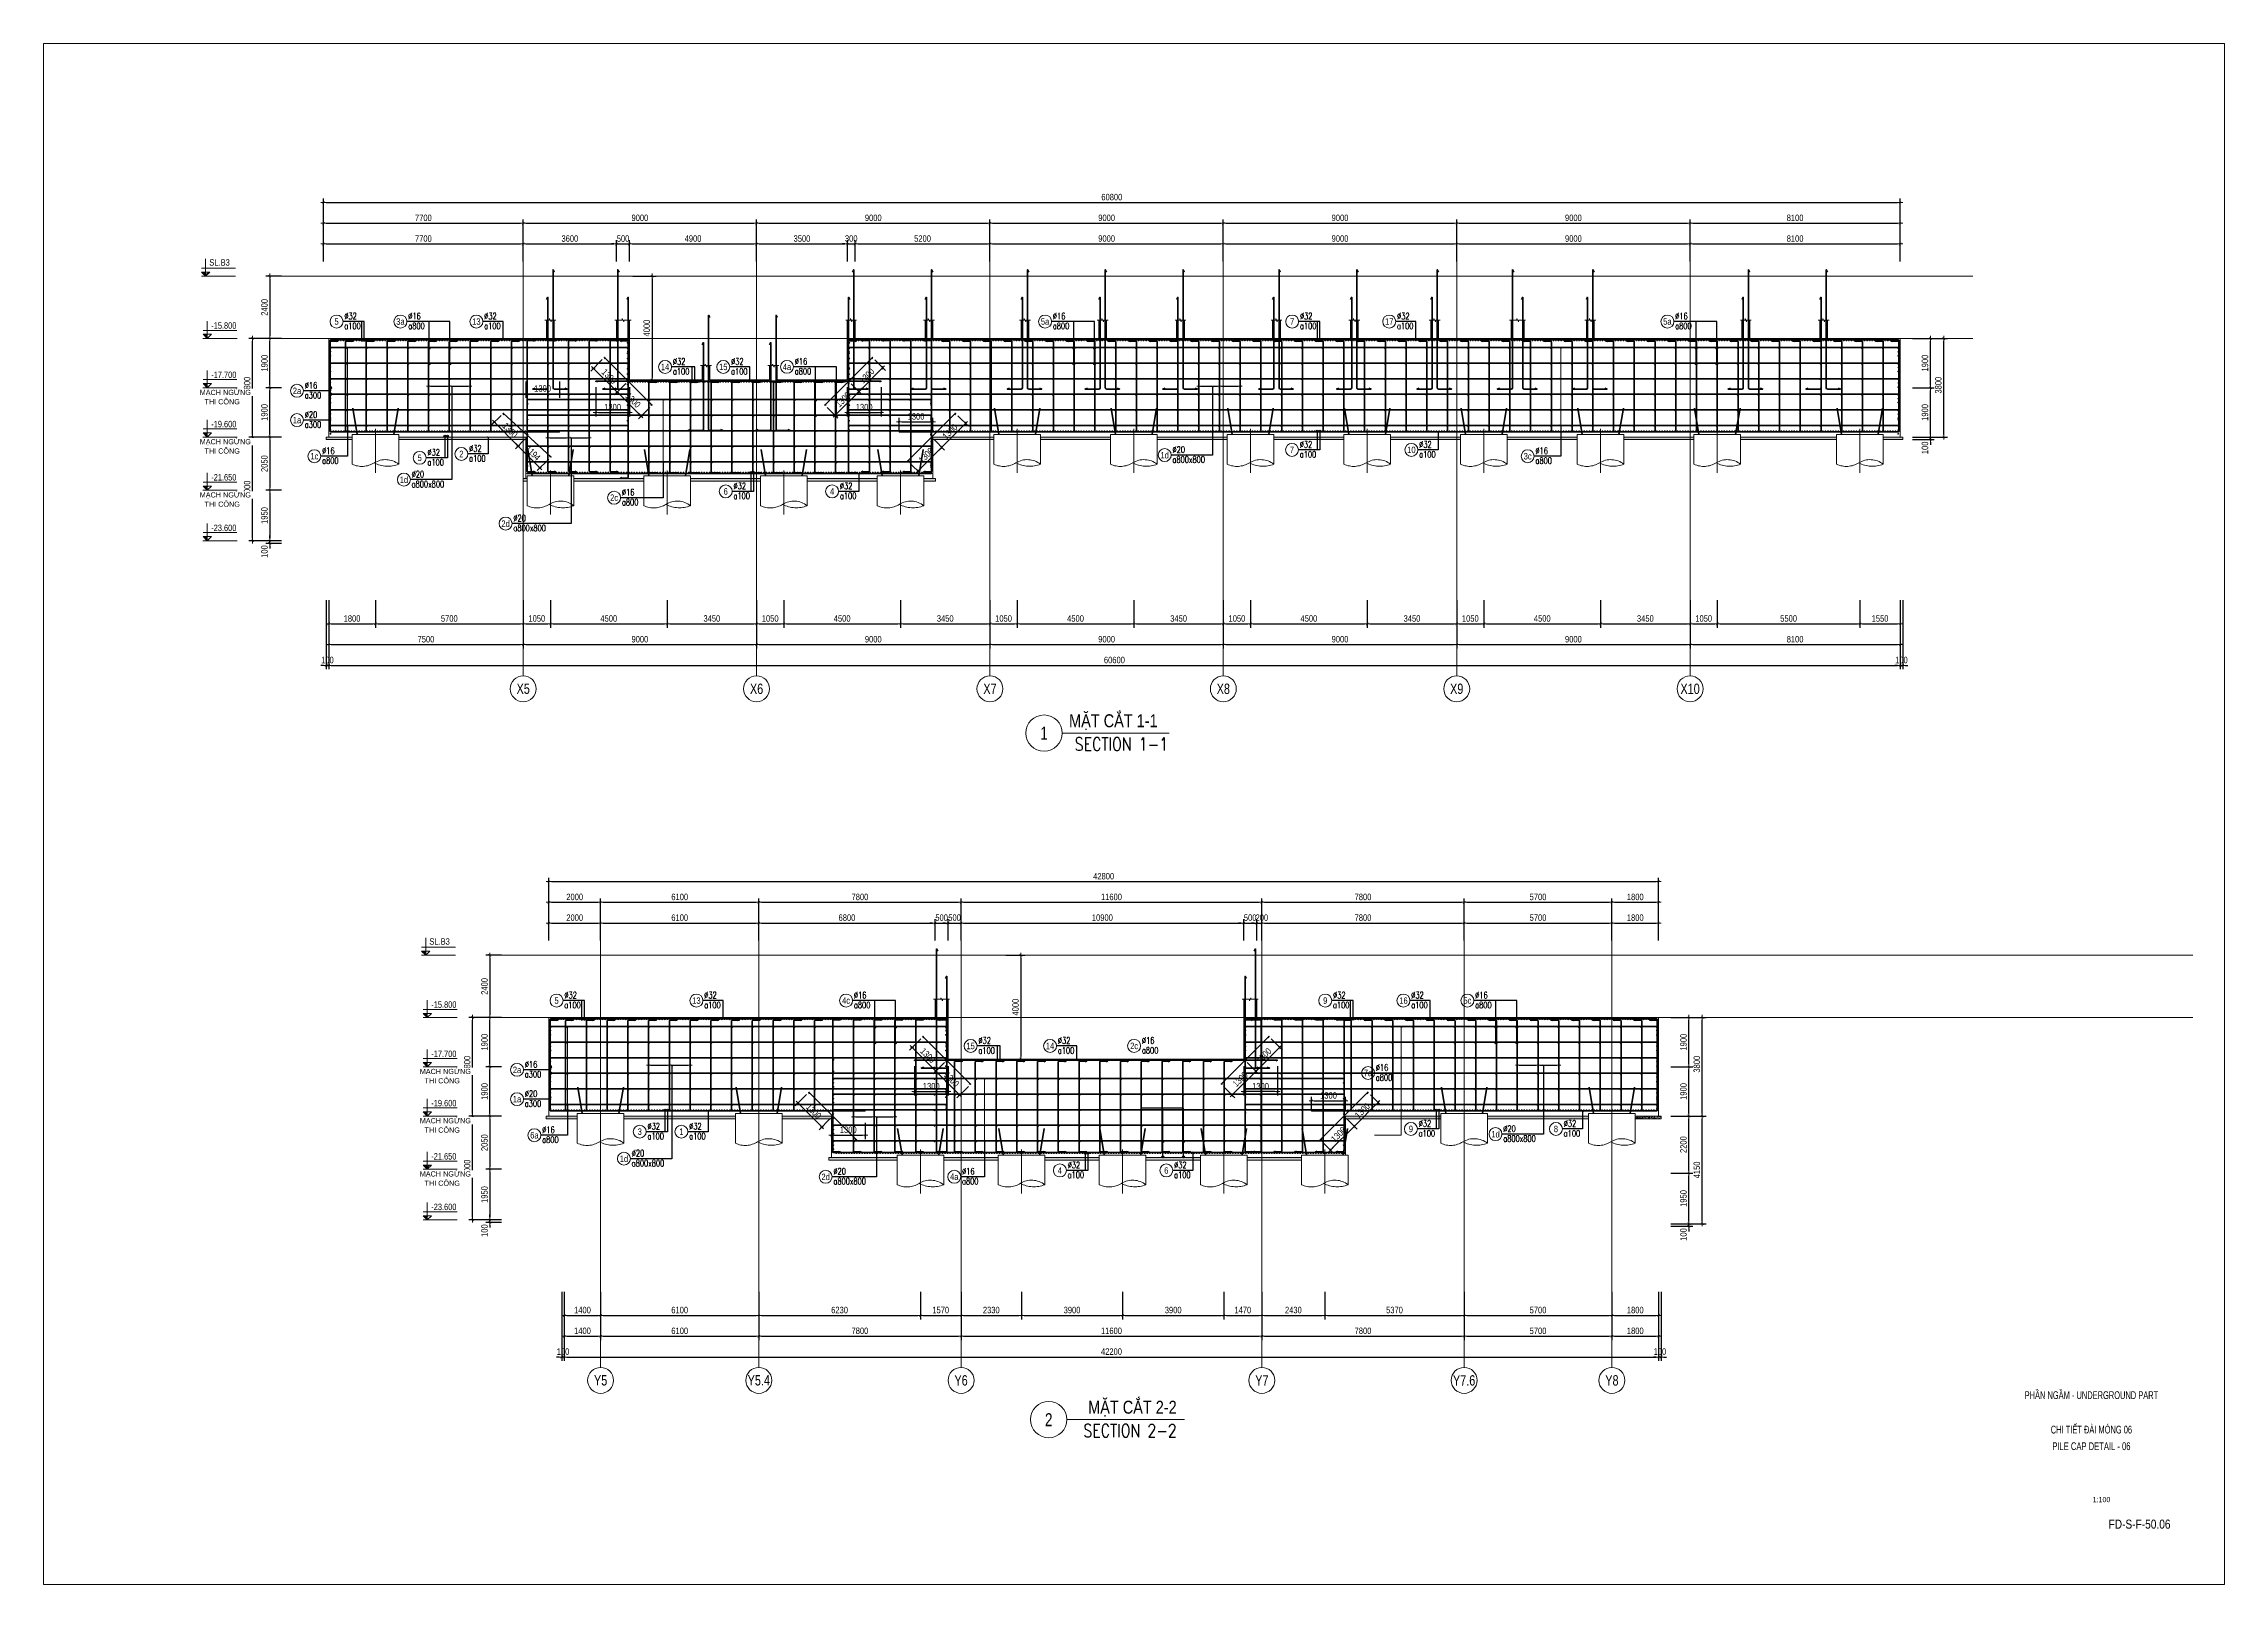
# Paper-space layout 'FD-S-F-50.06' of a CAD drawing. Header units: millimetres. Extents: x 0 to 841, y 0 to 594.
# The model-space entities are those that its viewports show. They can reach past a viewport. Long polylines and large blocks are cut down to what shows.
import ezdxf
from ezdxf.enums import TextEntityAlignment as Align

# ---------------------------------------------------------------- set-up
doc = ezdxf.new("R2010")
doc.units = ezdxf.units.MM
doc.header["$MEASUREMENT"] = 0
for name, pattern in [('CENTER2', [28.575, 19.05, -3.175, 3.175, -3.175]), ('HIDDEN', [0.375, 0.25, -0.125]), ('POD_Grid$0$CENTER2', [1.125, 0.75, -0.125, 0.125, -0.125])]:
    doc.linetypes.add(name, pattern=pattern)
doc.layers.get('Defpoints').update_dxf_attribs({"color": 252})
for name, color, linetype, lineweight in [('KC-TRUC', 5, 'CENTER2', 18), ('NDC_S_ANNO', 7, 'Continuous', 20), ('NDC_S_CONTINUOUS', 3, 'Continuous', 20), ('NDC_S_DIM', 1, 'Continuous', 9), ('NDC_S_ENG TITLE', 3, 'Continuous', 20), ('NDC_S_HATCH MATERIAL', 8, 'Continuous', 13), ('NDC_S_LEADER', 1, 'Continuous', 9), ('NDC_S_REBAR', 4, 'Continuous', 35), ('NDC_S_TEXT SYMBOL', 7, 'Continuous', 20), ('NDC_S_VN TEXT', 7, 'Continuous', 9), ('NDC_S_VN TITLE', 6, 'Continuous', 9), ('POD_Grid$0$NDC_S_AXIS', 5, 'POD_Grid$0$CENTER2', 13), ('POD_Grid$0$NDC_S_SYMBOL', 1, 'Continuous', 15), ('POD_Grid$0$NDC_S_TEXT SYMBOL', 7, 'Continuous', 20)]:
    doc.layers.add(name, color=color, linetype=linetype, lineweight=lineweight)
doc.styles.add('ARIAL', font='arial.ttf', dxfattribs={"width": 0.8})
doc.styles.add('NDC_ANNO', font='', dxfattribs={"width": 0.8})
doc.styles.add('NDC_ARIAL', font='arial.ttf', dxfattribs={"width": 0.8})
doc.styles.add('NDC_DIM', font='', dxfattribs={"width": 0.75})
doc.styles.add('NDC_EN TXT', font='romans.shx', dxfattribs={"width": 0.8})
doc.styles.add('NDC_ROMANS', font='romans.shx', dxfattribs={"width": 0.8})
doc.styles.add('NDC_VIE TXT', font='arial.ttf', dxfattribs={"width": 0.8})
doc.styles.add('POD_Grid$0$NDC_ANNO', font='', dxfattribs={"width": 0.8})
doc.styles.get('NDC_ANNO').set_extended_font_data('Dotum')
doc.styles.get('NDC_DIM').set_extended_font_data('Dotum')
doc.styles.get('POD_Grid$0$NDC_ANNO').set_extended_font_data('Dotum')
doc.dimstyles.new('NDC_1-100', dxfattribs={"dimscale": 100, "dimtxt": 2.5, "dimasz": 1, "dimexe": 1.5, "dimexo": 0, "dimgap": 0.8, "dimtad": 1, "dimdec": 0, "dimdsep": 46, "dimtxsty": 'NDC_ARIAL', "dimblk": 'DIMMARK', "dimcen": 49999.938995, "dimdle": 1.5, "dimclrd": 1, "dimclre": 1, "dimclrt": 3, "dimadec": 0, "dimazin": 0, "dimtfac": 1, "dimtdec": 0, "dimtix": 1, "dimtmove": 2, "dimatfit": 3, "dimfxl": 1, "dimarcsym": 0})
doc.dimstyles.new('NDC_1-50', dxfattribs={"dimscale": 50, "dimtxt": 2.5, "dimasz": 1, "dimexe": 1.5, "dimexo": 0, "dimgap": 0.8, "dimtad": 1, "dimdec": 0, "dimdsep": 46, "dimtxsty": 'NDC_ARIAL', "dimblk": 'DIMMARK', "dimcen": 49999.938995, "dimdle": 1.5, "dimclrd": 1, "dimclre": 1, "dimclrt": 3, "dimadec": 0, "dimazin": 0, "dimtfac": 1, "dimtdec": 0, "dimtix": 1, "dimtmove": 2, "dimatfit": 3, "dimfxl": 1, "dimarcsym": 0})
pattern_1 = [(45, (6e-10, 0), (-315.7123, 315.7123), [])]

psp = doc.layouts.new('FD-S-F-50.06')

# ---------------------------------------------------------------- texts
at = {"color": 1, "linetype": 'Continuous', "style": 'NDC_ARIAL', "width": 0.85}
psp.add_text('1:100', height=2, dxfattribs=at).set_placement((793.62, 32.69), align=Align.MIDDLE_CENTER)
at = {"color": 1, "linetype": 'Continuous', "char_height": 3, "style": 'NDC_ARIAL'}
for s, insert, width, attachment_point in [('{\\W0.6;PHẦN NGẦM - UNDERGROUND PART}', (789.72, 72.93), 79.0015, 5), ('{\\W0.6;CHI TIẾT ĐÀI MÓNG 06}', (789.72, 61.17), 69.0096, 2), ('{\\W0.7;PILE CAP DETAIL - 06}', (789.72, 51.72), 65.5189, 8)]:
    psp.add_mtext(s, dxfattribs=dict(at, insert=insert, width=width, attachment_point=attachment_point))
at = {"color": 1, "linetype": 'Continuous', "insert": (820.23, 23.2), "char_height": 3.5, "attachment_point": 6, "style": 'NDC_ARIAL'}
psp.add_mtext('{\\W0.8;FD-S-F-50.06}', dxfattribs=at)

msp = doc.modelspace()

# ---------------------------------------------------------------- texts
at = {"layer": 'NDC_S_ENG TITLE', "style": 'NDC_EN TXT', "width": 0.8}
for s, p in [('SECTION 1-1', (119291.7, -75440.4)), ('SECTION 2-2', (119623.8, -101904.6))]:
    msp.add_text(s, height=500, dxfattribs=at).set_placement(p, align=Align.MIDDLE_RIGHT)
at = {"layer": 'NDC_S_TEXT SYMBOL', "style": 'NDC_ANNO', "width": 0.8}
for s, p in [('1', (114507.6, -75016.5)), ('2', (114688.1, -101480.8))]:
    msp.add_text(s, height=500, dxfattribs=at).set_placement(p, align=Align.MIDDLE)
at = {"layer": 'NDC_S_VN TITLE', "style": 'NDC_VIE TXT', "width": 0.8}
for s, p in [('MẶT CẮT 1-1', (118888.5, -74538.7)), ('MẶT CẮT 2-2', (119623.8, -101003))]:
    msp.add_text(s, height=500, dxfattribs=at).set_placement(p, align=Align.MIDDLE_RIGHT)

# ---------------------------------------------------------------- blocks, each defined once
blk = doc.blocks.new('DIMMARK')
at = {"layer": 'NDC_S_DIM', "color": 1}
blk.add_line((-1.5, 0), (1, 0), dxfattribs=at)
at = {"layer": 'NDC_S_DIM', "color": 2, "const_width": 0.15}
blk.add_lwpolyline([(-0.5, -0.5), (0.5, 0.5)], dxfattribs=at)
blk = doc.blocks.new('*D700')
at = {"layer": 'Defpoints', "color": 0, "transparency": 16777216}
for p in [(84651, -67601), (85098, -67601), (85098, -67701)]:
    blk.add_point(p, dxfattribs=at)
at = {"layer": 'NDC_S_DIM', "color": 1, "lineweight": -2, "transparency": 16777216}
for p, q in [((85098, -67601), (84501, -67601)), ((85098, -67701), (84501, -67701)), ((84651, -67501), (84651, -67401)), ((84651, -67701), (84651, -67601)), ((84651, -67801), (84651, -67901))]:
    blk.add_line(p, q, dxfattribs=at)
at = {"layer": 'NDC_S_DIM', "color": 1, "lineweight": -2, "transparency": 16777216, "xscale": 100, "yscale": 100, "zscale": 100}
for p, rotation in [((84651, -67601), 270), ((84651, -67701), 90)]:
    blk.add_blockref('DIMMARK', p, dxfattribs=dict(at, rotation=rotation))
at = {"layer": 'NDC_S_DIM', "color": 3, "transparency": 16777216, "insert": (84444, -68016), "char_height": 250, "attachment_point": 5, "rotation": 90, "style": 'NDC_ARIAL'}
blk.add_mtext('100', dxfattribs=at)
blk = doc.blocks.new('*D701')
at = {"layer": 'Defpoints', "color": 0, "transparency": 16777216}
for p in [(84651, -61701), (85098, -61701), (85098, -63601)]:
    blk.add_point(p, dxfattribs=at)
at = {"layer": 'NDC_S_DIM', "color": 1, "lineweight": -2, "transparency": 16777216}
for p, q in [((85098, -61701), (84501, -61701)), ((84651, -63501), (84651, -61801)), ((85098, -63601), (84501, -63601))]:
    blk.add_line(p, q, dxfattribs=at)
at = {"layer": 'NDC_S_DIM', "color": 1, "lineweight": -2, "transparency": 16777216, "xscale": 100, "yscale": 100, "zscale": 100}
for p, rotation in [((84651, -61701), 90), ((84651, -63601), 270)]:
    blk.add_blockref('DIMMARK', p, dxfattribs=dict(at, rotation=rotation))
at = {"layer": 'NDC_S_DIM', "color": 3, "transparency": 16777216, "insert": (84444, -62651), "char_height": 250, "attachment_point": 5, "rotation": 90, "style": 'NDC_ARIAL'}
blk.add_mtext('1900', dxfattribs=at)
blk = doc.blocks.new('*D702')
at = {"layer": 'Defpoints', "color": 0, "transparency": 16777216}
for p in [(84651, -59801), (85098, -59801), (85098, -61701)]:
    blk.add_point(p, dxfattribs=at)
at = {"layer": 'NDC_S_DIM', "color": 1, "lineweight": -2, "transparency": 16777216}
for p, q in [((85098, -59801), (84501, -59801)), ((84651, -61601), (84651, -59901)), ((85098, -61701), (84501, -61701))]:
    blk.add_line(p, q, dxfattribs=at)
at = {"layer": 'NDC_S_DIM', "color": 1, "lineweight": -2, "transparency": 16777216, "xscale": 100, "yscale": 100, "zscale": 100}
for p, rotation in [((84651, -59801), 90), ((84651, -61701), 270)]:
    blk.add_blockref('DIMMARK', p, dxfattribs=dict(at, rotation=rotation))
at = {"layer": 'NDC_S_DIM', "color": 3, "transparency": 16777216, "insert": (84444, -60751), "char_height": 250, "attachment_point": 5, "rotation": 90, "style": 'NDC_ARIAL'}
blk.add_mtext('1900', dxfattribs=at)
blk = doc.blocks.new('*D703')
at = {"layer": 'Defpoints', "color": 0, "transparency": 16777216}
for p in [(83985, -59801), (84639, -59801), (84639, -63601)]:
    blk.add_point(p, dxfattribs=at)
at = {"layer": 'NDC_S_DIM', "color": 1, "lineweight": -2, "transparency": 16777216}
for p, q in [((84639, -59801), (83835, -59801)), ((83985, -63501), (83985, -59901)), ((84639, -63601), (83835, -63601))]:
    blk.add_line(p, q, dxfattribs=at)
at = {"layer": 'NDC_S_DIM', "color": 1, "lineweight": -2, "transparency": 16777216, "xscale": 100, "yscale": 100, "zscale": 100}
for p, rotation in [((83985, -59801), 90), ((83985, -63601), 270)]:
    blk.add_blockref('DIMMARK', p, dxfattribs=dict(at, rotation=rotation))
at = {"layer": 'NDC_S_DIM', "color": 3, "transparency": 16777216, "insert": (83777, -61601), "char_height": 250, "attachment_point": 5, "rotation": 90, "style": 'NDC_ARIAL'}
blk.add_mtext('3800', dxfattribs=at)
blk = doc.blocks.new('CD')
blk.add_hatch(color=2).paths.add_polyline_path([(0, 160), (-161, 160), (0, 0)])
at = {"ltscale": 50}
h = blk.add_hatch(dxfattribs=at)
h.set_pattern_fill('ANSI31', color=8, scale=140.625054, style=0)
h.set_pattern_definition(pattern_1)
h.paths.add_polyline_path([(0, 160), (0, 0), (161, 160)])
at = {"color": 8, "ltscale": 50}
for p, q in [((1156, 0), (-164, 0)), ((-159, 314), (1147, 314))]:
    blk.add_line(p, q, dxfattribs=at)
for points in [[(0, 0), (-161, 160), (0, 160)], [(0, 669), (0, 0)], [(0, 0), (161, 160), (0, 160)]]:
    blk.add_lwpolyline(points, dxfattribs=at)
at = {"color": 3, "style": 'NDC_ARIAL', "width": 0.7}
blk.add_attdef('COT', (154, 375), '', height=250, dxfattribs=at)
blk = doc.blocks.new('kata_block_THEP')
at = {"layer": 'NDC_S_REBAR', "color": 0}
for p, q in [((-0.5, 0), (0.5, 0)), ((-0.4, 0.4), (0.4, -0.4)), ((0.4, 0.4), (-0.4, -0.4)), ((0, 0.5), (0, -0.5))]:
    blk.add_line(p, q, dxfattribs=at)
at = {"layer": 'NDC_S_REBAR', "color": 0, "const_width": 0.0833}
blk.add_lwpolyline([(-0.5, 0, 1), (0.5, 0, 1), (-0.5, 0, 1)], format="xyb", dxfattribs=at)
blk = doc.blocks.new('*U698')
at = {"layer": 'NDC_S_REBAR', "xscale": 25, "yscale": 25, "zscale": 25}
blk.add_blockref('kata_block_THEP', (0, 0), dxfattribs=at)
blk = doc.blocks.new('*U699')
at = {"layer": 'NDC_S_CONTINUOUS', "color": 0, "linetype": 'ByBlock', "lineweight": -2, "transparency": 16777216}
for p in [(0, 0), (100, 0), (200, 0), (300, 0), (400, 0), (500, 0), (600, 0), (700, 0), (800, 0), (900, 0), (1000, 0), (1100, 0), (1200, 0), (1300, 0), (1400, 0), (1500, 0), (1600, 0), (1700, 0), (1800, 0), (1900, 0), (2000, 0), (2100, 0), (2200, 0), (2300, 0), (2400, 0), (2500, 0), (2600, 0), (2700, 0), (2800, 0), (2900, 0), (3000, 0), (3100, 0), (3200, 0), (3300, 0), (3400, 0), (3500, 0), (3600, 0), (3700, 0), (3800, 0), (3900, 0), (4000, 0), (4100, 0), (4200, 0), (4300, 0), (4400, 0), (4500, 0), (4600, 0), (4700, 0), (4800, 0), (4900, 0), (5000, 0), (5100, 0), (5200, 0), (5300, 0), (5400, 0), (5500, 0), (5600, 0), (5700, 0), (5800, 0), (5900, 0), (6000, 0), (6100, 0), (6200, 0), (6300, 0), (6400, 0), (6500, 0), (6600, 0), (6700, 0), (6800, 0), (6900, 0), (7000, 0), (7100, 0), (7200, 0), (7300, 0), (7400, 0), (7500, 0)]:
    blk.add_blockref('*U698', p, dxfattribs=at)
blk = doc.blocks.new('*D704')
at = {"layer": 'Defpoints', "color": 0, "transparency": 16777216}
for p in [(94521, -61460), (95821, -61460), (95821, -61938)]:
    blk.add_point(p, dxfattribs=at)
at = {"layer": 'NDC_S_DIM', "color": 1, "lineweight": -2, "transparency": 16777216}
for p, q in [((94521, -61460), (94521, -62088)), ((94621, -61938), (95721, -61938)), ((95821, -61460), (95821, -62088))]:
    blk.add_line(p, q, dxfattribs=at)
at = {"layer": 'NDC_S_DIM', "color": 1, "lineweight": -2, "transparency": 16777216, "xscale": 100, "yscale": 100, "zscale": 100, "rotation": 180}
blk.add_blockref('DIMMARK', (94521, -61938), dxfattribs=at)
at = {"layer": 'NDC_S_DIM', "color": 1, "lineweight": -2, "transparency": 16777216, "xscale": 100, "yscale": 100, "zscale": 100}
blk.add_blockref('DIMMARK', (95821, -61938), dxfattribs=at)
at = {"layer": 'NDC_S_DIM', "color": 3, "transparency": 16777216, "insert": (95171, -61730), "char_height": 250, "attachment_point": 5, "style": 'NDC_ARIAL'}
blk.add_mtext('1300', dxfattribs=at)
blk = doc.blocks.new('*U11')
blk.add_circle((-2.5, 0), 2.5)
at = {"layer": 'NDC_S_VN TEXT', "color": 7, "style": 'ARIAL', "width": 0.8}
blk.add_attdef('SH2', text='', height=2.5, dxfattribs=at).set_placement((-2.5, 0), align=Align.MIDDLE)
at = {"layer": 'NDC_S_VN TEXT', "color": 3, "style": 'NDC_ROMANS', "width": 0.75}
for tag, p in [('DK1', (0.5, 0.85)), ('KC1', (0.5, -2.97))]:
    blk.add_attdef(tag, p, '', height=2.5, dxfattribs=at)
blk = doc.blocks.new('*U705')
at = {"layer": 'NDC_S_REBAR', "xscale": 25, "yscale": 25, "zscale": 25}
blk.add_blockref('kata_block_THEP', (0, 0), dxfattribs=at)
blk = doc.blocks.new('*U706')
at = {"layer": 'NDC_S_CONTINUOUS', "color": 0, "linetype": 'ByBlock', "lineweight": -2, "transparency": 16777216}
for p in [(0, 0), (100, 0), (200, 0), (300, 0), (400, 0), (500, 0), (600, 0), (700, 0), (800, 0), (900, 0), (1000, 0), (1100, 0), (1200, 0), (1300, 0), (1400, 0), (1500, 0), (1600, 0), (1700, 0), (1800, 0), (1900, 0), (2000, 0), (2100, 0), (2200, 0), (2300, 0), (2400, 0), (2500, 0), (2600, 0), (2700, 0), (2800, 0), (2900, 0), (3000, 0), (3100, 0), (3200, 0), (3300, 0), (3400, 0), (3500, 0), (3600, 0), (3700, 0), (3800, 0), (3900, 0), (4000, 0), (4100, 0), (4200, 0), (4300, 0), (4400, 0), (4500, 0), (4600, 0), (4700, 0), (4800, 0), (4900, 0), (5000, 0), (5100, 0), (5200, 0), (5300, 0), (5400, 0), (5500, 0), (5600, 0), (5700, 0), (5800, 0), (5900, 0), (6000, 0), (6100, 0), (6200, 0), (6300, 0), (6400, 0), (6500, 0), (6600, 0), (6700, 0), (6800, 0), (6900, 0), (7000, 0), (7100, 0), (7200, 0), (7300, 0), (7400, 0), (7500, 0), (7600, 0), (7700, 0), (7800, 0), (7900, 0), (8000, 0), (8100, 0), (8200, 0), (8300, 0), (8400, 0), (8500, 0), (8600, 0), (8700, 0), (8800, 0), (8900, 0), (9000, 0), (9100, 0), (9200, 0), (9300, 0), (9400, 0), (9500, 0), (9600, 0), (9700, 0), (9800, 0), (9900, 0), (10000, 0), (10100, 0), (10200, 0), (10300, 0), (10400, 0), (10500, 0), (10600, 0), (10700, 0), (10800, 0), (10900, 0), (11000, 0), (11100, 0), (11200, 0), (11300, 0), (11400, 0), (11500, 0), (11600, 0), (11700, 0), (11800, 0), (11900, 0), (12000, 0), (12100, 0), (12200, 0), (12300, 0), (12400, 0), (12500, 0), (12600, 0), (12700, 0), (12800, 0), (12900, 0), (13000, 0), (13100, 0), (13200, 0), (13300, 0), (13400, 0), (13500, 0), (13600, 0), (13700, 0), (13800, 0), (13900, 0), (14000, 0), (14100, 0), (14200, 0), (14300, 0), (14400, 0), (14500, 0), (14600, 0), (14700, 0), (14800, 0), (14900, 0), (15000, 0), (15100, 0), (15200, 0), (15300, 0), (15400, 0)]:
    blk.add_blockref('*U705', p, dxfattribs=at)
blk = doc.blocks.new('*U707')
at = {"layer": 'NDC_S_REBAR', "xscale": 25, "yscale": 25, "zscale": 25}
blk.add_blockref('kata_block_THEP', (0, 0), dxfattribs=at)
blk = doc.blocks.new('*U708')
at = {"layer": 'NDC_S_CONTINUOUS', "color": 0, "linetype": 'ByBlock', "lineweight": -2, "transparency": 16777216}
for p in [(0, 0), (100, 0), (200, 0), (300, 0), (400, 0), (500, 0), (600, 0), (700, 0), (800, 0), (900, 0), (1000, 0), (1100, 0), (1200, 0), (1300, 0), (1400, 0), (1500, 0), (1600, 0), (1700, 0), (1800, 0), (1900, 0), (2000, 0), (2100, 0), (2200, 0), (2300, 0), (2400, 0), (2500, 0), (2600, 0), (2700, 0), (2800, 0), (2900, 0), (3000, 0), (3100, 0), (3200, 0), (3300, 0), (3400, 0), (3500, 0), (3600, 0), (3700, 0), (3800, 0), (3900, 0), (4000, 0), (4100, 0), (4200, 0), (4300, 0), (4400, 0), (4500, 0), (4600, 0), (4700, 0), (4800, 0), (4900, 0), (5000, 0), (5100, 0), (5200, 0), (5300, 0), (5400, 0), (5500, 0), (5600, 0), (5700, 0), (5800, 0), (5900, 0), (6000, 0), (6100, 0), (6200, 0), (6300, 0), (6400, 0), (6500, 0), (6600, 0), (6700, 0), (6800, 0), (6900, 0), (7000, 0), (7100, 0), (7200, 0), (7300, 0), (7400, 0), (7500, 0), (7600, 0), (7700, 0), (7800, 0), (7900, 0), (8000, 0), (8100, 0), (8200, 0), (8300, 0)]:
    blk.add_blockref('*U707', p, dxfattribs=at)
blk = doc.blocks.new('*D711')
at = {"layer": 'Defpoints', "color": 0, "linetype": 'HIDDEN', "transparency": 16777216}
for p in [(97221, -61679), (98521, -61679), (98521, -62657)]:
    blk.add_point(p, dxfattribs=at)
at = {"layer": 'NDC_S_DIM', "color": 1, "linetype": 'HIDDEN', "lineweight": -2, "transparency": 16777216}
for p, q in [((97221, -61679), (97221, -62807)), ((98521, -61679), (98521, -62807)), ((97321, -62657), (98421, -62657))]:
    blk.add_line(p, q, dxfattribs=at)
at = {"layer": 'NDC_S_DIM', "color": 1, "linetype": 'HIDDEN', "lineweight": -2, "transparency": 16777216, "xscale": 100, "yscale": 100, "zscale": 100, "rotation": 180}
blk.add_blockref('DIMMARK', (97221, -62657), dxfattribs=at)
at = {"layer": 'NDC_S_DIM', "color": 1, "linetype": 'HIDDEN', "lineweight": -2, "transparency": 16777216, "xscale": 100, "yscale": 100, "zscale": 100}
blk.add_blockref('DIMMARK', (98521, -62657), dxfattribs=at)
at = {"layer": 'NDC_S_DIM', "color": 3, "linetype": 'HIDDEN', "transparency": 16777216, "insert": (97871, -62449), "char_height": 250, "attachment_point": 5, "style": 'NDC_ARIAL'}
blk.add_mtext('1300', dxfattribs=at)
blk = doc.blocks.new('*D709')
at = {"layer": 'Defpoints', "color": 0, "linetype": 'HIDDEN', "transparency": 16777216}
for p in [(97467, -60617), (98052, -61871), (98386, -61536)]:
    blk.add_point(p, dxfattribs=at)
at = {"layer": 'NDC_S_DIM', "color": 1, "linetype": 'HIDDEN', "lineweight": -2, "transparency": 16777216}
for p, q in [((97467, -60617), (97026, -61058)), ((97203, -61022), (97981, -61800)), ((98386, -61536), (97945, -61977))]:
    blk.add_line(p, q, dxfattribs=at)
at = {"layer": 'NDC_S_DIM', "color": 1, "linetype": 'HIDDEN', "lineweight": -2, "transparency": 16777216, "xscale": 100, "yscale": 100, "zscale": 100}
for p, rotation in [((97132, -60951), 135.0000000000009), ((98052, -61871), 315.0000000000009)]:
    blk.add_blockref('DIMMARK', p, dxfattribs=dict(at, rotation=rotation))
at = {"layer": 'NDC_S_DIM', "color": 3, "linetype": 'HIDDEN', "transparency": 16777216, "insert": (97739, -61264), "char_height": 250, "attachment_point": 5, "rotation": 315, "style": 'NDC_ARIAL'}
blk.add_mtext('1300', dxfattribs=at)
blk = doc.blocks.new('*D710')
at = {"layer": 'Defpoints', "color": 0, "linetype": 'HIDDEN', "transparency": 16777216}
for p in [(98386, -61536), (98971, -62790), (99305, -62456)]:
    blk.add_point(p, dxfattribs=at)
at = {"layer": 'NDC_S_DIM', "color": 1, "linetype": 'HIDDEN', "lineweight": -2, "transparency": 16777216}
for p, q in [((98386, -61536), (97945, -61977)), ((98122, -61941), (98900, -62719)), ((99305, -62456), (98865, -62896))]:
    blk.add_line(p, q, dxfattribs=at)
at = {"layer": 'NDC_S_DIM', "color": 1, "linetype": 'HIDDEN', "lineweight": -2, "transparency": 16777216, "xscale": 100, "yscale": 100, "zscale": 100}
for p, rotation in [((98052, -61871), 135.000000000292), ((98971, -62790), 315.0000000002921)]:
    blk.add_blockref('DIMMARK', p, dxfattribs=dict(at, rotation=rotation))
at = {"layer": 'NDC_S_DIM', "color": 3, "linetype": 'HIDDEN', "transparency": 16777216, "insert": (98658, -62183), "char_height": 250, "attachment_point": 5, "rotation": 315, "style": 'NDC_ARIAL'}
blk.add_mtext('1300', dxfattribs=at)
blk = doc.blocks.new('*D712')
at = {"layer": 'Defpoints', "color": 0, "linetype": 'HIDDEN', "transparency": 16777216}
for p in [(106921, -61679), (108221, -61679), (108221, -62657)]:
    blk.add_point(p, dxfattribs=at)
at = {"layer": 'NDC_S_DIM', "color": 1, "linetype": 'HIDDEN', "lineweight": -2, "transparency": 16777216}
for p, q in [((106921, -61679), (106921, -62807)), ((108221, -61679), (108221, -62807)), ((107021, -62657), (108121, -62657))]:
    blk.add_line(p, q, dxfattribs=at)
at = {"layer": 'NDC_S_DIM', "color": 1, "linetype": 'HIDDEN', "lineweight": -2, "transparency": 16777216, "xscale": 100, "yscale": 100, "zscale": 100, "rotation": 180}
blk.add_blockref('DIMMARK', (106921, -62657), dxfattribs=at)
at = {"layer": 'NDC_S_DIM', "color": 1, "linetype": 'HIDDEN', "lineweight": -2, "transparency": 16777216, "xscale": 100, "yscale": 100, "zscale": 100}
blk.add_blockref('DIMMARK', (108221, -62657), dxfattribs=at)
at = {"layer": 'NDC_S_DIM', "color": 3, "linetype": 'HIDDEN', "transparency": 16777216, "insert": (107571, -62449), "char_height": 250, "attachment_point": 5, "style": 'NDC_ARIAL'}
blk.add_mtext('1300', dxfattribs=at)
blk = doc.blocks.new('*D713')
at = {"layer": 'Defpoints', "color": 0, "linetype": 'HIDDEN', "transparency": 16777216}
for p in [(107067, -61547), (107366, -61846), (106148, -62466)]:
    blk.add_point(p, dxfattribs=at)
at = {"layer": 'NDC_S_DIM', "color": 1, "linetype": 'HIDDEN', "lineweight": -2, "transparency": 16777216}
for p, q in [((106518, -62694), (107295, -61916)), ((107067, -61547), (107472, -61952)), ((106148, -62466), (106553, -62871))]:
    blk.add_line(p, q, dxfattribs=at)
at = {"layer": 'NDC_S_DIM', "color": 1, "linetype": 'HIDDEN', "lineweight": -2, "transparency": 16777216, "xscale": 100, "yscale": 100, "zscale": 100}
for p, rotation in [((107366, -61846), 45), ((106447, -62765), 225)]:
    blk.add_blockref('DIMMARK', p, dxfattribs=dict(at, rotation=rotation))
at = {"layer": 'NDC_S_DIM', "color": 3, "linetype": 'HIDDEN', "transparency": 16777216, "insert": (106760, -62158), "char_height": 250, "attachment_point": 5, "rotation": 45, "style": 'NDC_ARIAL'}
blk.add_mtext('1300', dxfattribs=at)
blk = doc.blocks.new('*D714')
at = {"layer": 'Defpoints', "color": 0, "linetype": 'HIDDEN', "transparency": 16777216}
for p in [(107987, -60628), (108285, -60927), (107067, -61547)]:
    blk.add_point(p, dxfattribs=at)
at = {"layer": 'NDC_S_DIM', "color": 1, "linetype": 'HIDDEN', "lineweight": -2, "transparency": 16777216}
for p, q in [((107437, -61775), (108215, -60997)), ((107987, -60628), (108391, -61033)), ((107067, -61547), (107472, -61952))]:
    blk.add_line(p, q, dxfattribs=at)
at = {"layer": 'NDC_S_DIM', "color": 1, "linetype": 'HIDDEN', "lineweight": -2, "transparency": 16777216, "xscale": 100, "yscale": 100, "zscale": 100}
for p, rotation in [((108285, -60927), 44.99999999970792), ((107366, -61846), 224.9999999997079)]:
    blk.add_blockref('DIMMARK', p, dxfattribs=dict(at, rotation=rotation))
at = {"layer": 'NDC_S_DIM', "color": 3, "linetype": 'HIDDEN', "transparency": 16777216, "insert": (107679, -61239), "char_height": 250, "attachment_point": 5, "rotation": 45, "style": 'NDC_ARIAL'}
blk.add_mtext('1300', dxfattribs=at)
blk = doc.blocks.new('*U720')
at = {"layer": 'NDC_S_REBAR', "xscale": 25, "yscale": 25, "zscale": 25}
blk.add_blockref('kata_block_THEP', (0, 0), dxfattribs=at)
blk = doc.blocks.new('*U721')
at = {"layer": 'NDC_S_CONTINUOUS', "color": 0, "linetype": 'ByBlock', "lineweight": -2, "transparency": 16777216}
for p in [(0, 0), (100, 0), (200, 0), (300, 0), (400, 0), (500, 0), (600, 0), (700, 0), (800, 0), (900, 0), (1000, 0), (1100, 0), (1200, 0), (1300, 0), (1400, 0), (1500, 0), (1600, 0), (1700, 0), (1800, 0), (1900, 0), (2000, 0), (2100, 0), (2200, 0), (2300, 0), (2400, 0), (2500, 0), (2600, 0), (2700, 0), (2800, 0), (2900, 0), (3000, 0), (3100, 0), (3200, 0), (3300, 0), (3400, 0), (3500, 0), (3600, 0), (3700, 0), (3800, 0), (3900, 0), (4000, 0), (4100, 0), (4200, 0), (4300, 0), (4400, 0), (4500, 0), (4600, 0), (4700, 0), (4800, 0), (4900, 0), (5000, 0), (5100, 0), (5200, 0), (5300, 0), (5400, 0), (5500, 0), (5600, 0), (5700, 0), (5800, 0), (5900, 0), (6000, 0), (6100, 0), (6200, 0), (6300, 0), (6400, 0), (6500, 0), (6600, 0), (6700, 0), (6800, 0), (6900, 0), (7000, 0), (7100, 0), (7200, 0), (7300, 0), (7400, 0), (7500, 0), (7600, 0), (7700, 0), (7800, 0), (7900, 0), (8000, 0), (8100, 0), (8200, 0), (8300, 0), (8400, 0), (8500, 0), (8600, 0), (8700, 0), (8800, 0), (8900, 0), (9000, 0), (9100, 0), (9200, 0), (9300, 0), (9400, 0), (9500, 0), (9600, 0), (9700, 0), (9800, 0), (9900, 0), (10000, 0), (10100, 0), (10200, 0), (10300, 0), (10400, 0), (10500, 0), (10600, 0), (10700, 0), (10800, 0), (10900, 0), (11000, 0), (11100, 0), (11200, 0), (11300, 0), (11400, 0)]:
    blk.add_blockref('*U720', p, dxfattribs=at)
blk = doc.blocks.new('*U722')
at = {"layer": 'NDC_S_REBAR', "xscale": -25, "yscale": 25, "zscale": 25, "rotation": 270}
blk.add_blockref('kata_block_THEP', (0, 0), dxfattribs=at)
blk = doc.blocks.new('*U723')
at = {"layer": 'NDC_S_DIM', "color": 0, "linetype": 'ByBlock', "lineweight": -2, "transparency": 16777216}
for p in [(0, 3300), (0, 3000), (0, 2700), (0, 2400), (0, 2100), (0, 1800), (0, 1500), (0, 1200), (0, 900), (0, 600), (0, 300), (0, 0)]:
    blk.add_blockref('*U722', p, dxfattribs=at)
blk = doc.blocks.new('*U716')
at = {"layer": 'NDC_S_REBAR', "xscale": -25, "yscale": 25, "zscale": 25, "rotation": 270}
blk.add_blockref('kata_block_THEP', (0, 0), dxfattribs=at)
blk = doc.blocks.new('*U717')
at = {"layer": 'NDC_S_DIM', "color": 0, "linetype": 'ByBlock', "lineweight": -2, "transparency": 16777216}
for p in [(0, 3000), (0, 2400), (0, 1800), (0, 1200), (0, 600), (0, 0)]:
    blk.add_blockref('*U716', p, dxfattribs=at)
blk = doc.blocks.new('*U718')
at = {"layer": 'NDC_S_REBAR', "xscale": -25, "yscale": 25, "zscale": 25, "rotation": 270}
blk.add_blockref('kata_block_THEP', (0, 0), dxfattribs=at)
blk = doc.blocks.new('*U719')
at = {"layer": 'NDC_S_DIM', "color": 0, "linetype": 'ByBlock', "lineweight": -2, "transparency": 16777216}
for p in [(0, 3000), (0, 2400), (0, 1800), (0, 1200), (0, 600), (0, 0)]:
    blk.add_blockref('*U718', p, dxfattribs=at)
blk = doc.blocks.new('*U715')
at = {"layer": 'NDC_S_REBAR', "xscale": -25, "yscale": 25, "zscale": 25, "rotation": 270}
blk.add_blockref('kata_block_THEP', (0, 0), dxfattribs=at)
blk = doc.blocks.new('*U724')
at = {"layer": 'NDC_S_DIM', "color": 0, "linetype": 'ByBlock', "lineweight": -2, "transparency": 16777216}
for p in [(0, 3000), (0, 2400), (0, 1800), (0, 1200), (0, 600), (0, 0)]:
    blk.add_blockref('*U715', p, dxfattribs=at)
blk = doc.blocks.new('*U726')
at = {"layer": 'NDC_S_REBAR', "xscale": -25, "yscale": 25, "zscale": 25, "rotation": 270}
blk.add_blockref('kata_block_THEP', (0, 0), dxfattribs=at)
blk = doc.blocks.new('*U725')
at = {"layer": 'NDC_S_DIM', "color": 0, "linetype": 'ByBlock', "lineweight": -2, "transparency": 16777216}
for p in [(0, 3000), (0, 2400), (0, 1800), (0, 1200), (0, 600), (0, 0)]:
    blk.add_blockref('*U726', p, dxfattribs=at)
blk = doc.blocks.new('*U728')
at = {"layer": 'NDC_S_REBAR', "xscale": -25, "yscale": 25, "zscale": 25, "rotation": 270}
blk.add_blockref('kata_block_THEP', (0, 0), dxfattribs=at)
blk = doc.blocks.new('*U727')
at = {"layer": 'NDC_S_DIM', "color": 0, "linetype": 'ByBlock', "lineweight": -2, "transparency": 16777216}
for p in [(0, 3000), (0, 2400), (0, 1800), (0, 1200), (0, 600), (0, 0)]:
    blk.add_blockref('*U728', p, dxfattribs=at)
blk = doc.blocks.new('*U730')
at = {"layer": 'NDC_S_REBAR', "xscale": -25, "yscale": 25, "zscale": 25, "rotation": 270}
blk.add_blockref('kata_block_THEP', (0, 0), dxfattribs=at)
blk = doc.blocks.new('*U729')
at = {"layer": 'NDC_S_DIM', "color": 0, "linetype": 'ByBlock', "lineweight": -2, "transparency": 16777216}
for p in [(0, 3000), (0, 2400), (0, 1800), (0, 1200), (0, 600), (0, 0)]:
    blk.add_blockref('*U730', p, dxfattribs=at)
blk = doc.blocks.new('*U732')
at = {"layer": 'NDC_S_REBAR', "xscale": -25, "yscale": 25, "zscale": 25, "rotation": 270}
blk.add_blockref('kata_block_THEP', (0, 0), dxfattribs=at)
blk = doc.blocks.new('*U731')
at = {"layer": 'NDC_S_DIM', "color": 0, "linetype": 'ByBlock', "lineweight": -2, "transparency": 16777216}
for p in [(0, 3000), (0, 2400), (0, 1800), (0, 1200), (0, 600), (0, 0)]:
    blk.add_blockref('*U732', p, dxfattribs=at)
blk = doc.blocks.new('*U734')
at = {"layer": 'NDC_S_REBAR', "xscale": -25, "yscale": 25, "zscale": 25, "rotation": 270}
blk.add_blockref('kata_block_THEP', (0, 0), dxfattribs=at)
blk = doc.blocks.new('*U733')
at = {"layer": 'NDC_S_DIM', "color": 0, "linetype": 'ByBlock', "lineweight": -2, "transparency": 16777216}
for p in [(0, 3000), (0, 2400), (0, 1800), (0, 1200), (0, 600), (0, 0)]:
    blk.add_blockref('*U734', p, dxfattribs=at)
blk = doc.blocks.new('*U736')
at = {"layer": 'NDC_S_REBAR', "xscale": -25, "yscale": 25, "zscale": 25, "rotation": 270}
blk.add_blockref('kata_block_THEP', (0, 0), dxfattribs=at)
blk = doc.blocks.new('*U735')
at = {"layer": 'NDC_S_DIM', "color": 0, "linetype": 'ByBlock', "lineweight": -2, "transparency": 16777216}
for p in [(0, 3000), (0, 2400), (0, 1800), (0, 1200), (0, 600), (0, 0)]:
    blk.add_blockref('*U736', p, dxfattribs=at)
blk = doc.blocks.new('*U738')
at = {"layer": 'NDC_S_REBAR', "xscale": -25, "yscale": 25, "zscale": 25, "rotation": 270}
blk.add_blockref('kata_block_THEP', (0, 0), dxfattribs=at)
blk = doc.blocks.new('*U737')
at = {"layer": 'NDC_S_DIM', "color": 0, "linetype": 'ByBlock', "lineweight": -2, "transparency": 16777216}
for p in [(0, 3000), (0, 2400), (0, 1800), (0, 1200), (0, 600), (0, 0)]:
    blk.add_blockref('*U738', p, dxfattribs=at)
blk = doc.blocks.new('_DotBlank')
at = {"color": 0, "linetype": 'ByBlock', "lineweight": -2}
blk.add_line((-0.5, 0), (-1, 0), dxfattribs=at)
blk.add_circle((0, 0), 0.5, dxfattribs=at)
blk = doc.blocks.new('*U740')
at = {"layer": 'NDC_S_REBAR', "xscale": -25, "yscale": 25, "zscale": 25, "rotation": 270}
blk.add_blockref('kata_block_THEP', (0, 0), dxfattribs=at)
blk = doc.blocks.new('*U739')
at = {"layer": 'NDC_S_DIM', "color": 0, "linetype": 'ByBlock', "lineweight": -2, "transparency": 16777216}
for p in [(0, 3000), (0, 2400), (0, 1800), (0, 1200), (0, 600), (0, 0)]:
    blk.add_blockref('*U740', p, dxfattribs=at)
blk = doc.blocks.new('*U742')
at = {"layer": 'NDC_S_REBAR', "xscale": -25, "yscale": 25, "zscale": 25, "rotation": 270}
blk.add_blockref('kata_block_THEP', (0, 0), dxfattribs=at)
blk = doc.blocks.new('*U741')
at = {"layer": 'NDC_S_DIM', "color": 0, "linetype": 'ByBlock', "lineweight": -2, "transparency": 16777216}
for p in [(0, 3000), (0, 2400), (0, 1800), (0, 1200), (0, 600), (0, 0)]:
    blk.add_blockref('*U742', p, dxfattribs=at)
blk = doc.blocks.new('*U744')
at = {"layer": 'NDC_S_REBAR', "xscale": -25, "yscale": 25, "zscale": 25, "rotation": 270}
blk.add_blockref('kata_block_THEP', (0, 0), dxfattribs=at)
blk = doc.blocks.new('*U743')
at = {"layer": 'NDC_S_DIM', "color": 0, "linetype": 'ByBlock', "lineweight": -2, "transparency": 16777216}
for p in [(0, 3000), (0, 2400), (0, 1800), (0, 1200), (0, 600), (0, 0)]:
    blk.add_blockref('*U744', p, dxfattribs=at)
blk = doc.blocks.new('*U746')
at = {"layer": 'NDC_S_REBAR', "xscale": -25, "yscale": 25, "zscale": 25, "rotation": 270}
blk.add_blockref('kata_block_THEP', (0, 0), dxfattribs=at)
blk = doc.blocks.new('*U745')
at = {"layer": 'NDC_S_DIM', "color": 0, "linetype": 'ByBlock', "lineweight": -2, "transparency": 16777216}
for p in [(0, 3000), (0, 2400), (0, 1800), (0, 1200), (0, 600), (0, 0)]:
    blk.add_blockref('*U746', p, dxfattribs=at)
blk = doc.blocks.new('*D747')
at = {"layer": 'Defpoints', "color": 0, "transparency": 16777216}
for p in [(110221, -63014), (108921, -63392), (110221, -63392)]:
    blk.add_point(p, dxfattribs=at)
at = {"layer": 'NDC_S_DIM', "color": 1, "lineweight": -2, "transparency": 16777216}
for p, q in [((108921, -63392), (108921, -62864)), ((109021, -63014), (110121, -63014)), ((110221, -63392), (110221, -62864))]:
    blk.add_line(p, q, dxfattribs=at)
at = {"layer": 'NDC_S_DIM', "color": 1, "lineweight": -2, "transparency": 16777216, "xscale": 100, "yscale": 100, "zscale": 100, "rotation": 180}
blk.add_blockref('DIMMARK', (108921, -63014), dxfattribs=at)
at = {"layer": 'NDC_S_DIM', "color": 1, "lineweight": -2, "transparency": 16777216, "xscale": 100, "yscale": 100, "zscale": 100}
blk.add_blockref('DIMMARK', (110221, -63014), dxfattribs=at)
at = {"layer": 'NDC_S_DIM', "color": 3, "transparency": 16777216, "insert": (109571, -62806), "char_height": 250, "attachment_point": 5, "style": 'NDC_ARIAL'}
blk.add_mtext('1300', dxfattribs=at)
blk = doc.blocks.new('*D748')
at = {"layer": 'Defpoints', "color": 0, "linetype": 'HIDDEN', "transparency": 16777216}
for p in [(93567, -62767), (94486, -63686), (94227, -63946)]:
    blk.add_point(p, dxfattribs=at)
at = {"layer": 'NDC_S_DIM', "color": 1, "linetype": 'HIDDEN', "lineweight": -2, "transparency": 16777216}
for p, q in [((93567, -62767), (93201, -63133)), ((93378, -63097), (94156, -63875)), ((94486, -63686), (94120, -64052))]:
    blk.add_line(p, q, dxfattribs=at)
at = {"layer": 'NDC_S_DIM', "color": 1, "linetype": 'HIDDEN', "lineweight": -2, "transparency": 16777216, "xscale": 100, "yscale": 100, "zscale": 100}
for p, rotation in [((93307, -63026), 135.0000000000007), ((94227, -63946), 315.0000000000007)]:
    blk.add_blockref('DIMMARK', p, dxfattribs=dict(at, rotation=rotation))
at = {"layer": 'NDC_S_DIM', "color": 3, "linetype": 'HIDDEN', "transparency": 16777216, "insert": (93914, -63339), "char_height": 250, "attachment_point": 5, "rotation": 315, "style": 'NDC_ARIAL'}
blk.add_mtext('1300', dxfattribs=at)
blk = doc.blocks.new('*D749')
at = {"layer": 'Defpoints', "color": 0, "linetype": 'HIDDEN', "transparency": 16777216}
for p in [(94486, -63686), (95405, -64456), (95071, -64790)]:
    blk.add_point(p, dxfattribs=at)
at = {"layer": 'NDC_S_DIM', "color": 1, "linetype": 'HIDDEN', "lineweight": -2, "transparency": 16777216}
for p, q in [((94486, -63686), (94120, -64052)), ((94297, -64016), (95000, -64719)), ((95405, -64456), (94965, -64896))]:
    blk.add_line(p, q, dxfattribs=at)
at = {"layer": 'NDC_S_DIM', "color": 1, "linetype": 'HIDDEN', "lineweight": -2, "transparency": 16777216, "xscale": 100, "yscale": 100, "zscale": 100}
for p, rotation in [((94227, -63946), 135.0000000002992), ((95071, -64790), 315.0000000002992)]:
    blk.add_blockref('DIMMARK', p, dxfattribs=dict(at, rotation=rotation))
at = {"layer": 'NDC_S_DIM', "color": 3, "linetype": 'HIDDEN', "transparency": 16777216, "insert": (94795, -64221), "char_height": 250, "attachment_point": 5, "rotation": 315, "style": 'NDC_ARIAL'}
blk.add_mtext('1194', dxfattribs=at)
blk = doc.blocks.new('*D750')
at = {"layer": 'Defpoints', "color": 0, "linetype": 'HIDDEN', "transparency": 16777216}
for p in [(110267, -63697), (109348, -64616), (110566, -63996)]:
    blk.add_point(p, dxfattribs=at)
at = {"layer": 'NDC_S_DIM', "color": 1, "linetype": 'HIDDEN', "lineweight": -2, "transparency": 16777216}
for p, q in [((110267, -63697), (110672, -64102)), ((109348, -64616), (109753, -65021)), ((109718, -64844), (110495, -64066))]:
    blk.add_line(p, q, dxfattribs=at)
at = {"layer": 'NDC_S_DIM', "color": 1, "linetype": 'HIDDEN', "lineweight": -2, "transparency": 16777216, "xscale": 100, "yscale": 100, "zscale": 100}
for p, rotation in [((110566, -63996), 45), ((109647, -64915), 225)]:
    blk.add_blockref('DIMMARK', p, dxfattribs=dict(at, rotation=rotation))
at = {"layer": 'NDC_S_DIM', "color": 3, "linetype": 'HIDDEN', "transparency": 16777216, "insert": (109960, -64308), "char_height": 250, "attachment_point": 5, "rotation": 45, "style": 'NDC_ARIAL'}
blk.add_mtext('1300', dxfattribs=at)
blk = doc.blocks.new('*D751')
at = {"layer": 'Defpoints', "color": 0, "linetype": 'HIDDEN', "transparency": 16777216}
for p in [(111187, -62778), (110267, -63697), (111485, -63077)]:
    blk.add_point(p, dxfattribs=at)
at = {"layer": 'NDC_S_DIM', "color": 1, "linetype": 'HIDDEN', "lineweight": -2, "transparency": 16777216}
for p, q in [((111187, -62778), (111591, -63183)), ((110267, -63697), (110672, -64102)), ((110637, -63925), (111415, -63147))]:
    blk.add_line(p, q, dxfattribs=at)
at = {"layer": 'NDC_S_DIM', "color": 1, "linetype": 'HIDDEN', "lineweight": -2, "transparency": 16777216, "xscale": 100, "yscale": 100, "zscale": 100}
for p, rotation in [((111485, -63077), 44.99999999970085), ((110566, -63996), 224.9999999997008)]:
    blk.add_blockref('DIMMARK', p, dxfattribs=dict(at, rotation=rotation))
at = {"layer": 'NDC_S_DIM', "color": 3, "linetype": 'HIDDEN', "transparency": 16777216, "insert": (110879, -63389), "char_height": 250, "attachment_point": 5, "rotation": 45, "style": 'NDC_ARIAL'}
blk.add_mtext('1300', dxfattribs=at)
blk = doc.blocks.new('*U752')
at = {"layer": 'NDC_S_REBAR', "xscale": 25, "yscale": 25, "zscale": 25}
blk.add_blockref('kata_block_THEP', (0, 0), dxfattribs=at)
blk = doc.blocks.new('*U753')
at = {"layer": 'NDC_S_CONTINUOUS', "color": 0, "linetype": 'ByBlock', "lineweight": -2, "transparency": 16777216}
for p in [(0, 0), (100, 0), (200, 0), (300, 0), (400, 0), (500, 0), (600, 0), (700, 0), (800, 0), (900, 0), (1000, 0), (1100, 0), (1200, 0), (1300, 0), (1400, 0), (1500, 0), (1600, 0), (1700, 0), (1800, 0), (1900, 0), (2000, 0), (2100, 0), (2200, 0), (2300, 0), (2400, 0), (2500, 0), (2600, 0), (2700, 0), (2800, 0), (2900, 0), (3000, 0), (3100, 0), (3200, 0), (3300, 0), (3400, 0), (3500, 0), (3600, 0), (3700, 0), (3800, 0), (3900, 0), (4000, 0), (4100, 0), (4200, 0), (4300, 0), (4400, 0), (4500, 0), (4600, 0), (4700, 0), (4800, 0), (4900, 0), (5000, 0), (5100, 0), (5200, 0), (5300, 0), (5400, 0), (5500, 0), (5600, 0), (5700, 0), (5800, 0), (5900, 0), (6000, 0), (6100, 0), (6200, 0), (6300, 0), (6400, 0), (6500, 0), (6600, 0), (6700, 0), (6800, 0), (6900, 0), (7000, 0), (7100, 0), (7200, 0), (7300, 0), (7400, 0), (7500, 0), (7600, 0), (7700, 0), (7800, 0), (7900, 0), (8000, 0), (8100, 0), (8200, 0), (8300, 0), (8400, 0), (8500, 0), (8600, 0), (8700, 0), (8800, 0), (8900, 0), (9000, 0), (9100, 0), (9200, 0), (9300, 0), (9400, 0), (9500, 0), (9600, 0), (9700, 0), (9800, 0), (9900, 0), (10000, 0), (10100, 0), (10200, 0), (10300, 0), (10400, 0), (10500, 0), (10600, 0), (10700, 0), (10800, 0), (10900, 0), (11000, 0), (11100, 0), (11200, 0), (11300, 0), (11400, 0), (11500, 0), (11600, 0), (11700, 0), (11800, 0), (11900, 0), (12000, 0), (12100, 0), (12200, 0), (12300, 0), (12400, 0), (12500, 0), (12600, 0), (12700, 0), (12800, 0), (12900, 0), (13000, 0), (13100, 0), (13200, 0), (13300, 0), (13400, 0), (13500, 0), (13600, 0), (13700, 0), (13800, 0), (13900, 0), (14000, 0), (14100, 0), (14200, 0), (14300, 0), (14400, 0), (14500, 0), (14600, 0), (14700, 0), (14800, 0), (14900, 0), (15000, 0), (15100, 0), (15200, 0), (15300, 0), (15400, 0), (15500, 0), (15600, 0), (15700, 0), (15800, 0), (15900, 0), (16000, 0), (16100, 0), (16200, 0), (16300, 0), (16400, 0), (16500, 0), (16600, 0), (16700, 0), (16800, 0), (16900, 0), (17000, 0), (17100, 0), (17200, 0), (17300, 0), (17400, 0), (17500, 0), (17600, 0), (17700, 0), (17800, 0), (17900, 0), (18000, 0), (18100, 0), (18200, 0), (18300, 0), (18400, 0), (18500, 0), (18600, 0), (18700, 0), (18800, 0), (18900, 0), (19000, 0), (19100, 0), (19200, 0), (19300, 0), (19400, 0), (19500, 0), (19600, 0), (19700, 0), (19800, 0), (19900, 0), (20000, 0), (20100, 0), (20200, 0), (20300, 0), (20400, 0), (20500, 0), (20600, 0), (20700, 0), (20800, 0), (20900, 0), (21000, 0), (21100, 0), (21200, 0), (21300, 0), (21400, 0), (21500, 0), (21600, 0), (21700, 0), (21800, 0), (21900, 0), (22000, 0), (22100, 0), (22200, 0), (22300, 0), (22400, 0), (22500, 0), (22600, 0), (22700, 0), (22800, 0), (22900, 0), (23000, 0), (23100, 0), (23200, 0), (23300, 0), (23400, 0), (23500, 0), (23600, 0), (23700, 0), (23800, 0), (23900, 0), (24000, 0), (24100, 0), (24200, 0), (24300, 0), (24400, 0), (24500, 0), (24600, 0), (24700, 0), (24800, 0), (24900, 0), (25000, 0), (25100, 0), (25200, 0), (25300, 0), (25400, 0), (25500, 0), (25600, 0), (25700, 0), (25800, 0), (25900, 0), (26000, 0), (26100, 0), (26200, 0), (26300, 0), (26400, 0), (26500, 0), (26600, 0), (26700, 0), (26800, 0), (26900, 0), (27000, 0), (27100, 0), (27200, 0), (27300, 0), (27400, 0), (27500, 0), (27600, 0), (27700, 0), (27800, 0), (27900, 0), (28000, 0), (28100, 0), (28200, 0), (28300, 0), (28400, 0), (28500, 0), (28600, 0), (28700, 0), (28800, 0), (28900, 0), (29000, 0), (29100, 0), (29200, 0), (29300, 0), (29400, 0), (29500, 0), (29600, 0), (29700, 0), (29800, 0), (29900, 0), (30000, 0), (30100, 0), (30200, 0), (30300, 0), (30400, 0), (30500, 0), (30600, 0), (30700, 0), (30800, 0), (30900, 0), (31000, 0), (31100, 0), (31200, 0), (31300, 0), (31400, 0), (31500, 0), (31600, 0), (31700, 0), (31800, 0), (31900, 0), (32000, 0), (32100, 0), (32200, 0), (32300, 0), (32400, 0), (32500, 0), (32600, 0), (32700, 0), (32800, 0), (32900, 0), (33000, 0), (33100, 0), (33200, 0), (33300, 0), (33400, 0), (33500, 0), (33600, 0), (33700, 0), (33800, 0), (33900, 0), (34000, 0), (34100, 0), (34200, 0), (34300, 0), (34400, 0), (34500, 0), (34600, 0), (34700, 0), (34800, 0), (34900, 0), (35000, 0), (35100, 0), (35200, 0), (35300, 0), (35400, 0), (35500, 0), (35600, 0), (35700, 0), (35800, 0), (35900, 0), (36000, 0), (36100, 0), (36200, 0), (36300, 0), (36400, 0), (36500, 0), (36600, 0), (36700, 0), (36800, 0), (36900, 0), (37000, 0), (37100, 0), (37200, 0)]:
    blk.add_blockref('*U752', p, dxfattribs=at)
blk = doc.blocks.new('*U761')
at = {"layer": 'NDC_S_REBAR', "xscale": 25, "yscale": 25, "zscale": 25}
blk.add_blockref('kata_block_THEP', (0, 0), dxfattribs=at)
blk = doc.blocks.new('*U762')
at = {"layer": 'NDC_S_CONTINUOUS', "color": 0, "linetype": 'ByBlock', "lineweight": -2, "transparency": 16777216}
for p in [(0, 0), (100, 0), (200, 0), (300, 0), (400, 0), (500, 0), (600, 0), (700, 0), (800, 0), (900, 0), (1000, 0), (1100, 0), (1200, 0), (1300, 0), (1400, 0), (1500, 0), (1600, 0), (1700, 0), (1800, 0), (1900, 0), (2000, 0), (2100, 0), (2200, 0), (2300, 0), (2400, 0), (2500, 0), (2600, 0), (2700, 0), (2800, 0), (2900, 0), (3000, 0), (3100, 0), (3200, 0), (3300, 0), (3400, 0), (3500, 0), (3600, 0), (3700, 0), (3800, 0), (3900, 0), (4000, 0), (4100, 0), (4200, 0), (4300, 0), (4400, 0), (4500, 0), (4600, 0), (4700, 0), (4800, 0), (4900, 0), (5000, 0), (5100, 0), (5200, 0), (5300, 0), (5400, 0), (5500, 0), (5600, 0), (5700, 0), (5800, 0), (5900, 0), (6000, 0), (6100, 0), (6200, 0), (6300, 0), (6400, 0), (6500, 0), (6600, 0), (6700, 0), (6800, 0), (6900, 0), (7000, 0), (7100, 0), (7200, 0), (7300, 0), (7400, 0), (7500, 0), (7600, 0), (7700, 0), (7800, 0), (7900, 0), (8000, 0), (8100, 0), (8200, 0), (8300, 0), (8400, 0), (8500, 0), (8600, 0), (8700, 0), (8800, 0), (8900, 0), (9000, 0), (9100, 0), (9200, 0), (9300, 0), (9400, 0), (9500, 0), (9600, 0), (9700, 0), (9800, 0), (9900, 0), (10000, 0), (10100, 0), (10200, 0), (10300, 0), (10400, 0), (10500, 0), (10600, 0), (10700, 0), (10800, 0), (10900, 0), (11000, 0), (11100, 0), (11200, 0), (11300, 0), (11400, 0), (11500, 0), (11600, 0), (11700, 0), (11800, 0), (11900, 0), (12000, 0), (12100, 0), (12200, 0), (12300, 0), (12400, 0), (12500, 0), (12600, 0), (12700, 0), (12800, 0), (12900, 0), (13000, 0), (13100, 0), (13200, 0), (13300, 0), (13400, 0), (13500, 0), (13600, 0), (13700, 0), (13800, 0), (13900, 0), (14000, 0), (14100, 0), (14200, 0), (14300, 0), (14400, 0), (14500, 0), (14600, 0), (14700, 0), (14800, 0), (14900, 0), (15000, 0), (15100, 0), (15200, 0), (15300, 0), (15400, 0), (15500, 0), (15600, 0), (15700, 0), (15800, 0), (15900, 0), (16000, 0), (16100, 0), (16200, 0), (16300, 0), (16400, 0), (16500, 0), (16600, 0), (16700, 0), (16800, 0), (16900, 0), (17000, 0), (17100, 0), (17200, 0), (17300, 0), (17400, 0), (17500, 0), (17600, 0), (17700, 0), (17800, 0), (17900, 0), (18000, 0), (18100, 0), (18200, 0), (18300, 0), (18400, 0), (18500, 0), (18600, 0), (18700, 0), (18800, 0), (18900, 0), (19000, 0), (19100, 0), (19200, 0), (19300, 0), (19400, 0), (19500, 0), (19600, 0), (19700, 0), (19800, 0), (19900, 0), (20000, 0), (20100, 0), (20200, 0), (20300, 0), (20400, 0), (20500, 0), (20600, 0), (20700, 0), (20800, 0), (20900, 0), (21000, 0), (21100, 0), (21200, 0), (21300, 0), (21400, 0), (21500, 0), (21600, 0), (21700, 0), (21800, 0), (21900, 0), (22000, 0), (22100, 0), (22200, 0), (22300, 0), (22400, 0), (22500, 0), (22600, 0), (22700, 0), (22800, 0), (22900, 0), (23000, 0), (23100, 0), (23200, 0), (23300, 0), (23400, 0), (23500, 0), (23600, 0), (23700, 0), (23800, 0), (23900, 0), (24000, 0), (24100, 0), (24200, 0), (24300, 0), (24400, 0), (24500, 0), (24600, 0), (24700, 0), (24800, 0), (24900, 0), (25000, 0), (25100, 0), (25200, 0), (25300, 0), (25400, 0), (25500, 0), (25600, 0), (25700, 0), (25800, 0), (25900, 0), (26000, 0), (26100, 0), (26200, 0), (26300, 0), (26400, 0), (26500, 0), (26600, 0), (26700, 0), (26800, 0), (26900, 0), (27000, 0), (27100, 0), (27200, 0), (27300, 0), (27400, 0), (27500, 0), (27600, 0), (27700, 0), (27800, 0), (27900, 0), (28000, 0), (28100, 0), (28200, 0), (28300, 0), (28400, 0), (28500, 0), (28600, 0), (28700, 0), (28800, 0), (28900, 0), (29000, 0), (29100, 0), (29200, 0), (29300, 0), (29400, 0), (29500, 0), (29600, 0), (29700, 0), (29800, 0), (29900, 0), (30000, 0), (30100, 0), (30200, 0), (30300, 0), (30400, 0), (30500, 0), (30600, 0), (30700, 0), (30800, 0), (30900, 0), (31000, 0), (31100, 0), (31200, 0), (31300, 0), (31400, 0), (31500, 0), (31600, 0), (31700, 0), (31800, 0), (31900, 0), (32000, 0), (32100, 0), (32200, 0), (32300, 0), (32400, 0), (32500, 0), (32600, 0), (32700, 0), (32800, 0), (32900, 0), (33000, 0), (33100, 0), (33200, 0), (33300, 0), (33400, 0), (33500, 0), (33600, 0), (33700, 0), (33800, 0), (33900, 0), (34000, 0), (34100, 0), (34200, 0), (34300, 0), (34400, 0), (34500, 0), (34600, 0), (34700, 0), (34800, 0), (34900, 0), (35000, 0), (35100, 0), (35200, 0), (35300, 0), (35400, 0), (35500, 0), (35600, 0), (35700, 0), (35800, 0), (35900, 0), (36000, 0), (36100, 0), (36200, 0), (36300, 0), (36400, 0), (36500, 0), (36600, 0), (36700, 0), (36800, 0), (36900, 0), (37000, 0), (37100, 0), (37200, 0), (37300, 0), (37400, 0), (37500, 0), (37600, 0), (37700, 0), (37800, 0), (37900, 0), (38000, 0), (38100, 0), (38200, 0), (38300, 0), (38400, 0), (38500, 0), (38600, 0), (38700, 0), (38800, 0), (38900, 0), (39000, 0), (39100, 0), (39200, 0), (39300, 0), (39400, 0), (39500, 0), (39600, 0), (39700, 0), (39800, 0), (39900, 0), (40000, 0), (40100, 0), (40200, 0), (40300, 0), (40400, 0)]:
    blk.add_blockref('*U761', p, dxfattribs=at)
blk = doc.blocks.new('*U770')
at = {"layer": 'NDC_S_REBAR', "xscale": -25, "yscale": 25, "zscale": 25, "rotation": 270}
blk.add_blockref('kata_block_THEP', (0, 0), dxfattribs=at)
blk = doc.blocks.new('*U771')
at = {"layer": 'NDC_S_DIM', "color": 0, "linetype": 'ByBlock', "lineweight": -2, "transparency": 16777216}
for p in [(0, 3300), (0, 3000), (0, 2700), (0, 2400), (0, 2100), (0, 1800), (0, 1500), (0, 1200), (0, 900), (0, 600), (0, 300), (0, 0)]:
    blk.add_blockref('*U770', p, dxfattribs=at)
blk = doc.blocks.new('*U773')
at = {"layer": 'NDC_S_REBAR', "xscale": -25, "yscale": 25, "zscale": 25, "rotation": 270}
blk.add_blockref('kata_block_THEP', (0, 0), dxfattribs=at)
blk = doc.blocks.new('*U758')
at = {"layer": 'NDC_S_DIM', "color": 0, "linetype": 'ByBlock', "lineweight": -2, "transparency": 16777216}
for p in [(0, 3000), (0, 2400), (0, 1800), (0, 1200), (0, 600), (0, 0)]:
    blk.add_blockref('*U773', p, dxfattribs=at)
blk = doc.blocks.new('*U759')
at = {"layer": 'NDC_S_REBAR', "xscale": -25, "yscale": 25, "zscale": 25, "rotation": 270}
blk.add_blockref('kata_block_THEP', (0, 0), dxfattribs=at)
blk = doc.blocks.new('*U760')
at = {"layer": 'NDC_S_DIM', "color": 0, "linetype": 'ByBlock', "lineweight": -2, "transparency": 16777216}
for p in [(0, 3000), (0, 2400), (0, 1800), (0, 1200), (0, 600), (0, 0)]:
    blk.add_blockref('*U759', p, dxfattribs=at)
blk = doc.blocks.new('*U772')
at = {"layer": 'NDC_S_REBAR', "xscale": -25, "yscale": 25, "zscale": 25, "rotation": 270}
blk.add_blockref('kata_block_THEP', (0, 0), dxfattribs=at)
blk = doc.blocks.new('*U763')
at = {"layer": 'NDC_S_DIM', "color": 0, "linetype": 'ByBlock', "lineweight": -2, "transparency": 16777216}
for p in [(0, 3000), (0, 2400), (0, 1800), (0, 1200), (0, 600), (0, 0)]:
    blk.add_blockref('*U772', p, dxfattribs=at)
blk = doc.blocks.new('*U765')
at = {"layer": 'NDC_S_REBAR', "xscale": -25, "yscale": 25, "zscale": 25, "rotation": 270}
blk.add_blockref('kata_block_THEP', (0, 0), dxfattribs=at)
blk = doc.blocks.new('*U764')
at = {"layer": 'NDC_S_DIM', "color": 0, "linetype": 'ByBlock', "lineweight": -2, "transparency": 16777216}
for p in [(0, 3000), (0, 2400), (0, 1800), (0, 1200), (0, 600), (0, 0)]:
    blk.add_blockref('*U765', p, dxfattribs=at)
blk = doc.blocks.new('*U767')
at = {"layer": 'NDC_S_REBAR', "xscale": -25, "yscale": 25, "zscale": 25, "rotation": 270}
blk.add_blockref('kata_block_THEP', (0, 0), dxfattribs=at)
blk = doc.blocks.new('*U766')
at = {"layer": 'NDC_S_DIM', "color": 0, "linetype": 'ByBlock', "lineweight": -2, "transparency": 16777216}
for p in [(0, 3000), (0, 2400), (0, 1800), (0, 1200), (0, 600), (0, 0)]:
    blk.add_blockref('*U767', p, dxfattribs=at)
blk = doc.blocks.new('*U769')
at = {"layer": 'NDC_S_REBAR', "xscale": -25, "yscale": 25, "zscale": 25, "rotation": 270}
blk.add_blockref('kata_block_THEP', (0, 0), dxfattribs=at)
blk = doc.blocks.new('*U768')
at = {"layer": 'NDC_S_DIM', "color": 0, "linetype": 'ByBlock', "lineweight": -2, "transparency": 16777216}
for p in [(0, 3000), (0, 2400), (0, 1800), (0, 1200), (0, 600), (0, 0)]:
    blk.add_blockref('*U769', p, dxfattribs=at)
blk = doc.blocks.new('*U755')
at = {"layer": 'NDC_S_REBAR', "xscale": -25, "yscale": 25, "zscale": 25, "rotation": 270}
blk.add_blockref('kata_block_THEP', (0, 0), dxfattribs=at)
blk = doc.blocks.new('*U754')
at = {"layer": 'NDC_S_DIM', "color": 0, "linetype": 'ByBlock', "lineweight": -2, "transparency": 16777216}
for p in [(0, 3000), (0, 2400), (0, 1800), (0, 1200), (0, 600), (0, 0)]:
    blk.add_blockref('*U755', p, dxfattribs=at)
blk = doc.blocks.new('*U757')
at = {"layer": 'NDC_S_REBAR', "xscale": -25, "yscale": 25, "zscale": 25, "rotation": 270}
blk.add_blockref('kata_block_THEP', (0, 0), dxfattribs=at)
blk = doc.blocks.new('*U756')
at = {"layer": 'NDC_S_DIM', "color": 0, "linetype": 'ByBlock', "lineweight": -2, "transparency": 16777216}
for p in [(0, 3000), (0, 2400), (0, 1800), (0, 1200), (0, 600), (0, 0)]:
    blk.add_blockref('*U757', p, dxfattribs=at)
blk = doc.blocks.new('*U776')
at = {"layer": 'NDC_S_REBAR', "xscale": -25, "yscale": 25, "zscale": 25, "rotation": 270}
blk.add_blockref('kata_block_THEP', (0, 0), dxfattribs=at)
blk = doc.blocks.new('*U777')
at = {"layer": 'NDC_S_DIM', "color": 0, "linetype": 'ByBlock', "lineweight": -2, "transparency": 16777216}
for p in [(0, 3000), (0, 2400), (0, 1800), (0, 1200), (0, 600), (0, 0)]:
    blk.add_blockref('*U776', p, dxfattribs=at)
blk = doc.blocks.new('*U774')
at = {"layer": 'NDC_S_DIM', "xscale": -1}
blk.add_blockref('*U777', (0, -1500), dxfattribs=at)
blk = doc.blocks.new('*U775')
at = {"layer": 'NDC_S_DIM', "color": 0, "linetype": 'ByBlock', "lineweight": -2, "transparency": 16777216}
for p in [(-29600, 0), (-28800, 0), (-28000, 0), (-27200, 0), (-26400, 0), (-25600, 0), (-24800, 0), (-24000, 0), (-23200, 0), (-22400, 0), (-21600, 0), (-20800, 0), (-20000, 0), (-19200, 0), (-18400, 0), (-17600, 0), (-16800, 0), (-16000, 0), (-15200, 0), (-14400, 0), (-13600, 0), (-12800, 0), (-12000, 0), (-11200, 0), (-10400, 0), (-9600, 0), (-8800, 0), (-8000, 0), (-7200, 0), (-6400, 0), (-5600, 0), (-4800, 0), (-4000, 0), (-3200, 0), (-2400, 0), (-1600, 0), (-800, 0), (0, 0)]:
    blk.add_blockref('*U774', p, dxfattribs=at)
blk = doc.blocks.new('*U779')
at = {"layer": 'NDC_S_REBAR', "xscale": -25, "yscale": 25, "zscale": 25, "rotation": 270}
blk.add_blockref('kata_block_THEP', (0, 0), dxfattribs=at)
blk = doc.blocks.new('*U778')
at = {"layer": 'NDC_S_DIM', "color": 0, "linetype": 'ByBlock', "lineweight": -2, "transparency": 16777216}
for p in [(0, 3000), (0, 2400), (0, 1800), (0, 1200), (0, 600), (0, 0)]:
    blk.add_blockref('*U779', p, dxfattribs=at)
blk = doc.blocks.new('*U781')
at = {"layer": 'NDC_S_REBAR', "xscale": -25, "yscale": 25, "zscale": 25, "rotation": 270}
blk.add_blockref('kata_block_THEP', (0, 0), dxfattribs=at)
blk = doc.blocks.new('*U780')
at = {"layer": 'NDC_S_DIM', "color": 0, "linetype": 'ByBlock', "lineweight": -2, "transparency": 16777216}
for p in [(0, 3000), (0, 2400), (0, 1800), (0, 1200), (0, 600), (0, 0)]:
    blk.add_blockref('*U781', p, dxfattribs=at)
blk = doc.blocks.new('*U783')
at = {"layer": 'NDC_S_REBAR', "xscale": -25, "yscale": 25, "zscale": 25, "rotation": 270}
blk.add_blockref('kata_block_THEP', (0, 0), dxfattribs=at)
blk = doc.blocks.new('*U782')
at = {"layer": 'NDC_S_DIM', "color": 0, "linetype": 'ByBlock', "lineweight": -2, "transparency": 16777216}
for p in [(0, 3000), (0, 2400), (0, 1800), (0, 1200), (0, 600), (0, 0)]:
    blk.add_blockref('*U783', p, dxfattribs=at)
blk = doc.blocks.new('*U784')
at = {"layer": 'NDC_S_REBAR', "xscale": -25, "yscale": 25, "zscale": 25, "rotation": 270}
for p in [(0, 1200), (0, 600), (0, 0), (0, -600), (0, -1200)]:
    blk.add_blockref('kata_block_THEP', p, dxfattribs=at)
blk = doc.blocks.new('*U785')
at = {"layer": 'NDC_S_DIM', "color": 0, "linetype": 'ByBlock', "lineweight": -2, "transparency": 16777216}
for p in [(0, 0), (800, 0), (1600, 0), (2400, 0), (3200, 0), (4000, 0), (4800, 0), (5600, 0), (6400, 0), (7200, 0), (8000, 0)]:
    blk.add_blockref('*U784', p, dxfattribs=at)
blk = doc.blocks.new('*D786')
at = {"layer": 'Defpoints', "color": 0, "transparency": 16777216}
for p in [(147994, -63601), (147994, -63701), (148688, -63601)]:
    blk.add_point(p, dxfattribs=at)
at = {"layer": 'NDC_S_DIM', "color": 1, "lineweight": -2, "transparency": 16777216}
for p, q in [((147994, -63601), (148838, -63601)), ((147994, -63701), (148838, -63701)), ((148688, -63501), (148688, -63401)), ((148688, -63701), (148688, -63601)), ((148688, -63801), (148688, -63901))]:
    blk.add_line(p, q, dxfattribs=at)
at = {"layer": 'NDC_S_DIM', "color": 1, "lineweight": -2, "transparency": 16777216, "xscale": 100, "yscale": 100, "zscale": 100}
for p, rotation in [((148688, -63601), 270), ((148688, -63701), 90)]:
    blk.add_blockref('DIMMARK', p, dxfattribs=dict(at, rotation=rotation))
at = {"layer": 'NDC_S_DIM', "color": 3, "transparency": 16777216, "insert": (148481, -64016), "char_height": 250, "attachment_point": 5, "rotation": 90, "style": 'NDC_ARIAL'}
blk.add_mtext('100', dxfattribs=at)
blk = doc.blocks.new('*D787')
at = {"layer": 'Defpoints', "color": 0, "transparency": 16777216}
for p in [(147994, -61701), (148688, -61701), (147994, -63601)]:
    blk.add_point(p, dxfattribs=at)
at = {"layer": 'NDC_S_DIM', "color": 1, "lineweight": -2, "transparency": 16777216}
for p, q in [((147994, -61701), (148838, -61701)), ((148688, -63501), (148688, -61801)), ((147994, -63601), (148838, -63601))]:
    blk.add_line(p, q, dxfattribs=at)
at = {"layer": 'NDC_S_DIM', "color": 1, "lineweight": -2, "transparency": 16777216, "xscale": 100, "yscale": 100, "zscale": 100}
for p, rotation in [((148688, -61701), 90), ((148688, -63601), 270)]:
    blk.add_blockref('DIMMARK', p, dxfattribs=dict(at, rotation=rotation))
at = {"layer": 'NDC_S_DIM', "color": 3, "transparency": 16777216, "insert": (148481, -62651), "char_height": 250, "attachment_point": 5, "rotation": 90, "style": 'NDC_ARIAL'}
blk.add_mtext('1900', dxfattribs=at)
blk = doc.blocks.new('*D788')
at = {"layer": 'Defpoints', "color": 0, "transparency": 16777216}
for p in [(147994, -59801), (148688, -59801), (147994, -61701)]:
    blk.add_point(p, dxfattribs=at)
at = {"layer": 'NDC_S_DIM', "color": 1, "lineweight": -2, "transparency": 16777216}
for p, q in [((147994, -59801), (148838, -59801)), ((148688, -61601), (148688, -59901)), ((147994, -61701), (148838, -61701))]:
    blk.add_line(p, q, dxfattribs=at)
at = {"layer": 'NDC_S_DIM', "color": 1, "lineweight": -2, "transparency": 16777216, "xscale": 100, "yscale": 100, "zscale": 100}
for p, rotation in [((148688, -59801), 90), ((148688, -61701), 270)]:
    blk.add_blockref('DIMMARK', p, dxfattribs=dict(at, rotation=rotation))
at = {"layer": 'NDC_S_DIM', "color": 3, "transparency": 16777216, "insert": (148481, -60751), "char_height": 250, "attachment_point": 5, "rotation": 90, "style": 'NDC_ARIAL'}
blk.add_mtext('1900', dxfattribs=at)
blk = doc.blocks.new('*D789')
at = {"layer": 'Defpoints', "color": 0, "transparency": 16777216}
for p in [(147994, -59801), (149204, -59801), (147994, -63601)]:
    blk.add_point(p, dxfattribs=at)
at = {"layer": 'NDC_S_DIM', "color": 1, "lineweight": -2, "transparency": 16777216}
for p, q in [((147994, -59801), (149354, -59801)), ((149204, -63501), (149204, -59901)), ((147994, -63601), (149354, -63601))]:
    blk.add_line(p, q, dxfattribs=at)
at = {"layer": 'NDC_S_DIM', "color": 1, "lineweight": -2, "transparency": 16777216, "xscale": 100, "yscale": 100, "zscale": 100}
for p, rotation in [((149204, -59801), 90), ((149204, -63601), 270)]:
    blk.add_blockref('DIMMARK', p, dxfattribs=dict(at, rotation=rotation))
at = {"layer": 'NDC_S_DIM', "color": 3, "transparency": 16777216, "insert": (148996, -61601), "char_height": 250, "attachment_point": 5, "rotation": 90, "style": 'NDC_ARIAL'}
blk.add_mtext('3800', dxfattribs=at)
blk = doc.blocks.new('*U676')
at = {"layer": 'KC-TRUC', "ltscale": 30}
blk.add_line((0, 311), (0, -1385), dxfattribs=at)
at = {"layer": 'NDC_S_HATCH MATERIAL', "color": 2, "linetype": 'HIDDEN', "ltscale": 500}
blk.add_lwpolyline([(900, -1049), (900, 98), (-900, 98), (-900, -1049)], dxfattribs=at)
for centre, major_axis, start_param, end_param in [((390, -1697), (-583, 583), -1.452433, -0.227584), ((-521, -233), (-636, 636), 1.921341, 2.912184), ((484, 22), (812, 812), 3.446929, 4.297833)]:
    blk.add_ellipse(centre, major_axis=major_axis, ratio=1, start_param=start_param, end_param=end_param, dxfattribs=at)
at = {"layer": 'NDC_S_REBAR', "linetype": 'HIDDEN', "ltscale": 200}
for p, q in [((-876, 1115), (-707, 100)), ((707, 100), (876, 1115))]:
    blk.add_line(p, q, dxfattribs=at)
blk = doc.blocks.new('*U683')
at = {"layer": 'KC-TRUC', "ltscale": 30}
blk.add_line((0, 311), (0, -1385), dxfattribs=at)
at = {"layer": 'NDC_S_HATCH MATERIAL', "color": 2, "linetype": 'HIDDEN', "ltscale": 500}
blk.add_lwpolyline([(900, -1049), (900, 98), (-900, 98), (-900, -1049)], dxfattribs=at)
for centre, major_axis, start_param, end_param in [((390, -1697), (-583, 583), -1.452433, -0.227584), ((-521, -233), (-636, 636), 1.921341, 2.912184), ((484, 22), (812, 812), 3.446929, 4.297833)]:
    blk.add_ellipse(centre, major_axis=major_axis, ratio=1, start_param=start_param, end_param=end_param, dxfattribs=at)
at = {"layer": 'NDC_S_REBAR', "linetype": 'HIDDEN', "ltscale": 200}
for p, q in [((-876, 1115), (-707, 100)), ((707, 100), (876, 1115))]:
    blk.add_line(p, q, dxfattribs=at)
blk = doc.blocks.new('*U684')
at = {"layer": 'KC-TRUC', "ltscale": 30}
blk.add_line((0, 311), (0, -1385), dxfattribs=at)
at = {"layer": 'NDC_S_HATCH MATERIAL', "color": 2, "linetype": 'HIDDEN', "ltscale": 500}
blk.add_lwpolyline([(900, -1049), (900, 98), (-900, 98), (-900, -1049)], dxfattribs=at)
for centre, major_axis, start_param, end_param in [((390, -1697), (-583, 583), -1.452433, -0.227584), ((-521, -233), (-636, 636), 1.921341, 2.912184), ((484, 22), (812, 812), 3.446929, 4.297833)]:
    blk.add_ellipse(centre, major_axis=major_axis, ratio=1, start_param=start_param, end_param=end_param, dxfattribs=at)
at = {"layer": 'NDC_S_REBAR', "linetype": 'HIDDEN', "ltscale": 200}
for p, q in [((-876, 1115), (-707, 100)), ((707, 100), (876, 1115))]:
    blk.add_line(p, q, dxfattribs=at)
blk = doc.blocks.new('*U685')
at = {"layer": 'KC-TRUC', "ltscale": 30}
blk.add_line((0, 311), (0, -1385), dxfattribs=at)
at = {"layer": 'NDC_S_HATCH MATERIAL', "color": 2, "linetype": 'HIDDEN', "ltscale": 500}
blk.add_lwpolyline([(900, -1049), (900, 98), (-900, 98), (-900, -1049)], dxfattribs=at)
for centre, major_axis, start_param, end_param in [((390, -1697), (-583, 583), -1.452433, -0.227584), ((-521, -233), (-636, 636), 1.921341, 2.912184), ((484, 22), (812, 812), 3.446929, 4.297833)]:
    blk.add_ellipse(centre, major_axis=major_axis, ratio=1, start_param=start_param, end_param=end_param, dxfattribs=at)
at = {"layer": 'NDC_S_REBAR', "linetype": 'HIDDEN', "ltscale": 200}
for p, q in [((-876, 1115), (-707, 100)), ((707, 100), (876, 1115))]:
    blk.add_line(p, q, dxfattribs=at)
blk = doc.blocks.new('*U686')
at = {"layer": 'KC-TRUC', "ltscale": 30}
blk.add_line((0, 311), (0, -1385), dxfattribs=at)
at = {"layer": 'NDC_S_HATCH MATERIAL', "color": 2, "linetype": 'HIDDEN', "ltscale": 500}
blk.add_lwpolyline([(900, -1049), (900, 98), (-900, 98), (-900, -1049)], dxfattribs=at)
for centre, major_axis, start_param, end_param in [((390, -1697), (-583, 583), -1.452433, -0.227584), ((-521, -233), (-636, 636), 1.921341, 2.912184), ((484, 22), (812, 812), 3.446929, 4.297833)]:
    blk.add_ellipse(centre, major_axis=major_axis, ratio=1, start_param=start_param, end_param=end_param, dxfattribs=at)
at = {"layer": 'NDC_S_REBAR', "linetype": 'HIDDEN', "ltscale": 200}
for p, q in [((-876, 1115), (-707, 100)), ((707, 100), (876, 1115))]:
    blk.add_line(p, q, dxfattribs=at)
blk = doc.blocks.new('*U687')
at = {"layer": 'KC-TRUC', "ltscale": 30}
blk.add_line((0, 311), (0, -1385), dxfattribs=at)
at = {"layer": 'NDC_S_HATCH MATERIAL', "color": 2, "linetype": 'HIDDEN', "ltscale": 500}
blk.add_lwpolyline([(900, -1049), (900, 98), (-900, 98), (-900, -1049)], dxfattribs=at)
for centre, major_axis, start_param, end_param in [((390, -1697), (-583, 583), -1.452433, -0.227584), ((-521, -233), (-636, 636), 1.921341, 2.912184), ((484, 22), (812, 812), 3.446929, 4.297833)]:
    blk.add_ellipse(centre, major_axis=major_axis, ratio=1, start_param=start_param, end_param=end_param, dxfattribs=at)
at = {"layer": 'NDC_S_REBAR', "linetype": 'HIDDEN', "ltscale": 200}
for p, q in [((-876, 1115), (-707, 100)), ((707, 100), (876, 1115))]:
    blk.add_line(p, q, dxfattribs=at)
blk = doc.blocks.new('*U688')
at = {"layer": 'KC-TRUC', "ltscale": 30}
blk.add_line((0, 311), (0, -1385), dxfattribs=at)
at = {"layer": 'NDC_S_HATCH MATERIAL', "color": 2, "linetype": 'HIDDEN', "ltscale": 500}
blk.add_lwpolyline([(900, -1049), (900, 98), (-900, 98), (-900, -1049)], dxfattribs=at)
for centre, major_axis, start_param, end_param in [((390, -1697), (-583, 583), -1.452433, -0.227584), ((-521, -233), (-636, 636), 1.921341, 2.912184), ((484, 22), (812, 812), 3.446929, 4.297833)]:
    blk.add_ellipse(centre, major_axis=major_axis, ratio=1, start_param=start_param, end_param=end_param, dxfattribs=at)
at = {"layer": 'NDC_S_REBAR', "linetype": 'HIDDEN', "ltscale": 200}
for p, q in [((-876, 1115), (-707, 100)), ((707, 100), (876, 1115))]:
    blk.add_line(p, q, dxfattribs=at)
blk = doc.blocks.new('*U677')
at = {"layer": 'KC-TRUC', "ltscale": 30}
blk.add_line((0, 311), (0, -1385), dxfattribs=at)
at = {"layer": 'NDC_S_HATCH MATERIAL', "color": 2, "linetype": 'HIDDEN', "ltscale": 500}
blk.add_lwpolyline([(900, -1049), (900, 98), (-900, 98), (-900, -1049)], dxfattribs=at)
for centre, major_axis, start_param, end_param in [((390, -1697), (-583, 583), -1.452433, -0.227584), ((-521, -233), (-636, 636), 1.921341, 2.912184), ((484, 22), (812, 812), 3.446929, 4.297833)]:
    blk.add_ellipse(centre, major_axis=major_axis, ratio=1, start_param=start_param, end_param=end_param, dxfattribs=at)
at = {"layer": 'NDC_S_REBAR', "linetype": 'HIDDEN', "ltscale": 200}
for p, q in [((-876, 1115), (-707, 100)), ((707, 100), (876, 1115))]:
    blk.add_line(p, q, dxfattribs=at)
blk = doc.blocks.new('*U678')
at = {"layer": 'KC-TRUC', "ltscale": 30}
blk.add_line((0, 311), (0, -1385), dxfattribs=at)
at = {"layer": 'NDC_S_HATCH MATERIAL', "color": 2, "linetype": 'HIDDEN', "ltscale": 500}
blk.add_lwpolyline([(900, -1049), (900, 98), (-900, 98), (-900, -1049)], dxfattribs=at)
for centre, major_axis, start_param, end_param in [((390, -1697), (-583, 583), -1.452433, -0.227584), ((-521, -233), (-636, 636), 1.921341, 2.912184), ((484, 22), (812, 812), 3.446929, 4.297833)]:
    blk.add_ellipse(centre, major_axis=major_axis, ratio=1, start_param=start_param, end_param=end_param, dxfattribs=at)
at = {"layer": 'NDC_S_REBAR', "linetype": 'HIDDEN', "ltscale": 200}
for p, q in [((-876, 1115), (-707, 100)), ((707, 100), (876, 1115))]:
    blk.add_line(p, q, dxfattribs=at)
blk = doc.blocks.new('*U679')
at = {"layer": 'KC-TRUC', "ltscale": 30}
blk.add_line((0, 311), (0, -1385), dxfattribs=at)
at = {"layer": 'NDC_S_HATCH MATERIAL', "color": 2, "linetype": 'HIDDEN', "ltscale": 500}
blk.add_lwpolyline([(900, -1049), (900, 98), (-900, 98), (-900, -1049)], dxfattribs=at)
for centre, major_axis, start_param, end_param in [((390, -1697), (-583, 583), -1.452433, -0.227584), ((-521, -233), (-636, 636), 1.921341, 2.912184), ((484, 22), (812, 812), 3.446929, 4.297833)]:
    blk.add_ellipse(centre, major_axis=major_axis, ratio=1, start_param=start_param, end_param=end_param, dxfattribs=at)
at = {"layer": 'NDC_S_REBAR', "linetype": 'HIDDEN', "ltscale": 200}
for p, q in [((-876, 1115), (-707, 100)), ((707, 100), (876, 1115))]:
    blk.add_line(p, q, dxfattribs=at)
blk = doc.blocks.new('*U680')
at = {"layer": 'KC-TRUC', "ltscale": 30}
blk.add_line((0, 311), (0, -1385), dxfattribs=at)
at = {"layer": 'NDC_S_HATCH MATERIAL', "color": 2, "linetype": 'HIDDEN', "ltscale": 500}
blk.add_lwpolyline([(900, -1049), (900, 98), (-900, 98), (-900, -1049)], dxfattribs=at)
for centre, major_axis, start_param, end_param in [((390, -1697), (-583, 583), -1.452433, -0.227584), ((-521, -233), (-636, 636), 1.921341, 2.912184), ((484, 22), (812, 812), 3.446929, 4.297833)]:
    blk.add_ellipse(centre, major_axis=major_axis, ratio=1, start_param=start_param, end_param=end_param, dxfattribs=at)
at = {"layer": 'NDC_S_REBAR', "linetype": 'HIDDEN', "ltscale": 200}
for p, q in [((-876, 1115), (-707, 100)), ((707, 100), (876, 1115))]:
    blk.add_line(p, q, dxfattribs=at)
blk = doc.blocks.new('*U681')
at = {"layer": 'KC-TRUC', "ltscale": 30}
blk.add_line((0, 311), (0, -1385), dxfattribs=at)
at = {"layer": 'NDC_S_HATCH MATERIAL', "color": 2, "linetype": 'HIDDEN', "ltscale": 500}
blk.add_lwpolyline([(900, -1049), (900, 98), (-900, 98), (-900, -1049)], dxfattribs=at)
for centre, major_axis, start_param, end_param in [((390, -1697), (-583, 583), -1.452433, -0.227584), ((-521, -233), (-636, 636), 1.921341, 2.912184), ((484, 22), (812, 812), 3.446929, 4.297833)]:
    blk.add_ellipse(centre, major_axis=major_axis, ratio=1, start_param=start_param, end_param=end_param, dxfattribs=at)
at = {"layer": 'NDC_S_REBAR', "linetype": 'HIDDEN', "ltscale": 200}
for p, q in [((-876, 1115), (-707, 100)), ((707, 100), (876, 1115))]:
    blk.add_line(p, q, dxfattribs=at)
blk = doc.blocks.new('*U682')
at = {"layer": 'KC-TRUC', "ltscale": 30}
blk.add_line((0, 311), (0, -1385), dxfattribs=at)
at = {"layer": 'NDC_S_HATCH MATERIAL', "color": 2, "linetype": 'HIDDEN', "ltscale": 500}
blk.add_lwpolyline([(900, -1049), (900, 98), (-900, 98), (-900, -1049)], dxfattribs=at)
for centre, major_axis, start_param, end_param in [((390, -1697), (-583, 583), -1.452433, -0.227584), ((-521, -233), (-636, 636), 1.921341, 2.912184), ((484, 22), (812, 812), 3.446929, 4.297833)]:
    blk.add_ellipse(centre, major_axis=major_axis, ratio=1, start_param=start_param, end_param=end_param, dxfattribs=at)
at = {"layer": 'NDC_S_REBAR', "linetype": 'HIDDEN', "ltscale": 200}
for p, q in [((-876, 1115), (-707, 100)), ((707, 100), (876, 1115))]:
    blk.add_line(p, q, dxfattribs=at)
blk = doc.blocks.new('*D790')
at = {"layer": 'Defpoints', "color": 0, "transparency": 16777216}
for p in [(83985, -63601), (84887, -63601), (84887, -67601)]:
    blk.add_point(p, dxfattribs=at)
at = {"layer": 'NDC_S_DIM', "color": 1, "lineweight": -2, "transparency": 16777216}
for p, q in [((84887, -63601), (83835, -63601)), ((83985, -67501), (83985, -63701)), ((84887, -67601), (83835, -67601))]:
    blk.add_line(p, q, dxfattribs=at)
at = {"layer": 'NDC_S_DIM', "color": 1, "lineweight": -2, "transparency": 16777216, "xscale": 100, "yscale": 100, "zscale": 100}
for p, rotation in [((83985, -63601), 90), ((83985, -67601), 270)]:
    blk.add_blockref('DIMMARK', p, dxfattribs=dict(at, rotation=rotation))
at = {"layer": 'NDC_S_DIM', "color": 3, "transparency": 16777216, "insert": (83777, -65601), "char_height": 250, "attachment_point": 5, "rotation": 90, "style": 'NDC_ARIAL'}
blk.add_mtext('4000', dxfattribs=at)
blk = doc.blocks.new('*D791')
at = {"layer": 'Defpoints', "color": 0, "transparency": 16777216}
for p in [(85098, -63601), (84651, -65651), (85098, -65651)]:
    blk.add_point(p, dxfattribs=at)
at = {"layer": 'NDC_S_DIM', "color": 1, "lineweight": -2, "transparency": 16777216}
for p, q in [((85098, -63601), (84501, -63601)), ((84651, -63701), (84651, -65551)), ((85098, -65651), (84501, -65651))]:
    blk.add_line(p, q, dxfattribs=at)
at = {"layer": 'NDC_S_DIM', "color": 1, "lineweight": -2, "transparency": 16777216, "xscale": 100, "yscale": 100, "zscale": 100}
for p, rotation in [((84651, -63601), 90), ((84651, -65651), 270)]:
    blk.add_blockref('DIMMARK', p, dxfattribs=dict(at, rotation=rotation))
at = {"layer": 'NDC_S_DIM', "color": 3, "transparency": 16777216, "insert": (84444, -64626), "char_height": 250, "attachment_point": 5, "rotation": 90, "style": 'NDC_ARIAL'}
blk.add_mtext('2050', dxfattribs=at)
blk = doc.blocks.new('*D792')
at = {"layer": 'Defpoints', "color": 0, "transparency": 16777216}
for p in [(85098, -65651), (84651, -67601), (85098, -67601)]:
    blk.add_point(p, dxfattribs=at)
at = {"layer": 'NDC_S_DIM', "color": 1, "lineweight": -2, "transparency": 16777216}
for p, q in [((85098, -65651), (84501, -65651)), ((84651, -65751), (84651, -67501)), ((85098, -67601), (84501, -67601))]:
    blk.add_line(p, q, dxfattribs=at)
at = {"layer": 'NDC_S_DIM', "color": 1, "lineweight": -2, "transparency": 16777216, "xscale": 100, "yscale": 100, "zscale": 100}
for p, rotation in [((84651, -65651), 90), ((84651, -67601), 270)]:
    blk.add_blockref('DIMMARK', p, dxfattribs=dict(at, rotation=rotation))
at = {"layer": 'NDC_S_DIM', "color": 3, "transparency": 16777216, "insert": (84444, -66626), "char_height": 250, "attachment_point": 5, "rotation": 90, "style": 'NDC_ARIAL'}
blk.add_mtext('1950', dxfattribs=at)
blk = doc.blocks.new('*D793')
at = {"layer": 'Defpoints', "color": 0, "transparency": 16777216}
for p in [(86922, -69893), (88722, -69893), (88722, -70803)]:
    blk.add_point(p, dxfattribs=at)
at = {"layer": 'NDC_S_DIM', "color": 1, "lineweight": -2, "transparency": 16777216}
for p, q in [((86922, -69893), (86922, -70953)), ((88722, -69893), (88722, -70953)), ((87022, -70803), (88622, -70803))]:
    blk.add_line(p, q, dxfattribs=at)
at = {"layer": 'NDC_S_DIM', "color": 1, "lineweight": -2, "transparency": 16777216, "xscale": 100, "yscale": 100, "zscale": 100, "rotation": 180}
blk.add_blockref('DIMMARK', (86922, -70803), dxfattribs=at)
at = {"layer": 'NDC_S_DIM', "color": 1, "lineweight": -2, "transparency": 16777216, "xscale": 100, "yscale": 100, "zscale": 100}
blk.add_blockref('DIMMARK', (88722, -70803), dxfattribs=at)
at = {"layer": 'NDC_S_DIM', "color": 3, "transparency": 16777216, "insert": (87822, -70596), "char_height": 250, "attachment_point": 5, "style": 'NDC_ARIAL'}
blk.add_mtext('1800', dxfattribs=at)
blk = doc.blocks.new('*D794')
at = {"layer": 'Defpoints', "color": 0, "transparency": 16777216}
for p in [(88722, -69893), (94422, -69893), (94422, -70803)]:
    blk.add_point(p, dxfattribs=at)
at = {"layer": 'NDC_S_DIM', "color": 1, "lineweight": -2, "transparency": 16777216}
for p, q in [((88722, -69893), (88722, -70953)), ((94422, -69893), (94422, -70953)), ((88822, -70803), (94322, -70803))]:
    blk.add_line(p, q, dxfattribs=at)
at = {"layer": 'NDC_S_DIM', "color": 1, "lineweight": -2, "transparency": 16777216, "xscale": 100, "yscale": 100, "zscale": 100, "rotation": 180}
blk.add_blockref('DIMMARK', (88722, -70803), dxfattribs=at)
at = {"layer": 'NDC_S_DIM', "color": 1, "lineweight": -2, "transparency": 16777216, "xscale": 100, "yscale": 100, "zscale": 100}
blk.add_blockref('DIMMARK', (94422, -70803), dxfattribs=at)
at = {"layer": 'NDC_S_DIM', "color": 3, "transparency": 16777216, "insert": (91572, -70596), "char_height": 250, "attachment_point": 5, "style": 'NDC_ARIAL'}
blk.add_mtext('5700', dxfattribs=at)
blk = doc.blocks.new('*D795')
at = {"layer": 'Defpoints', "color": 0, "transparency": 16777216}
for p in [(94422, -69893), (95472, -69893), (95472, -70803)]:
    blk.add_point(p, dxfattribs=at)
at = {"layer": 'NDC_S_DIM', "color": 1, "lineweight": -2, "transparency": 16777216}
for p, q in [((94422, -69893), (94422, -70953)), ((95472, -69893), (95472, -70953)), ((94522, -70803), (95372, -70803))]:
    blk.add_line(p, q, dxfattribs=at)
at = {"layer": 'NDC_S_DIM', "color": 1, "lineweight": -2, "transparency": 16777216, "xscale": 100, "yscale": 100, "zscale": 100, "rotation": 180}
blk.add_blockref('DIMMARK', (94422, -70803), dxfattribs=at)
at = {"layer": 'NDC_S_DIM', "color": 1, "lineweight": -2, "transparency": 16777216, "xscale": 100, "yscale": 100, "zscale": 100}
blk.add_blockref('DIMMARK', (95472, -70803), dxfattribs=at)
at = {"layer": 'NDC_S_DIM', "color": 3, "transparency": 16777216, "insert": (94947, -70596), "char_height": 250, "attachment_point": 5, "style": 'NDC_ARIAL'}
blk.add_mtext('1050', dxfattribs=at)
blk = doc.blocks.new('*D796')
at = {"layer": 'Defpoints', "color": 0, "transparency": 16777216}
for p in [(95472, -69893), (99972, -69893), (99972, -70803)]:
    blk.add_point(p, dxfattribs=at)
at = {"layer": 'NDC_S_DIM', "color": 1, "lineweight": -2, "transparency": 16777216}
for p, q in [((95472, -69893), (95472, -70953)), ((99972, -69893), (99972, -70953)), ((95572, -70803), (99872, -70803))]:
    blk.add_line(p, q, dxfattribs=at)
at = {"layer": 'NDC_S_DIM', "color": 1, "lineweight": -2, "transparency": 16777216, "xscale": 100, "yscale": 100, "zscale": 100, "rotation": 180}
blk.add_blockref('DIMMARK', (95472, -70803), dxfattribs=at)
at = {"layer": 'NDC_S_DIM', "color": 1, "lineweight": -2, "transparency": 16777216, "xscale": 100, "yscale": 100, "zscale": 100}
blk.add_blockref('DIMMARK', (99972, -70803), dxfattribs=at)
at = {"layer": 'NDC_S_DIM', "color": 3, "transparency": 16777216, "insert": (97722, -70596), "char_height": 250, "attachment_point": 5, "style": 'NDC_ARIAL'}
blk.add_mtext('4500', dxfattribs=at)
blk = doc.blocks.new('*D797')
at = {"layer": 'Defpoints', "color": 0, "transparency": 16777216}
for p in [(103422, -69893), (104472, -69893), (104472, -70803)]:
    blk.add_point(p, dxfattribs=at)
at = {"layer": 'NDC_S_DIM', "color": 1, "lineweight": -2, "transparency": 16777216}
for p, q in [((103422, -69893), (103422, -70953)), ((104472, -69893), (104472, -70953)), ((103522, -70803), (104372, -70803))]:
    blk.add_line(p, q, dxfattribs=at)
at = {"layer": 'NDC_S_DIM', "color": 1, "lineweight": -2, "transparency": 16777216, "xscale": 100, "yscale": 100, "zscale": 100, "rotation": 180}
blk.add_blockref('DIMMARK', (103422, -70803), dxfattribs=at)
at = {"layer": 'NDC_S_DIM', "color": 1, "lineweight": -2, "transparency": 16777216, "xscale": 100, "yscale": 100, "zscale": 100}
blk.add_blockref('DIMMARK', (104472, -70803), dxfattribs=at)
at = {"layer": 'NDC_S_DIM', "color": 3, "transparency": 16777216, "insert": (103947, -70596), "char_height": 250, "attachment_point": 5, "style": 'NDC_ARIAL'}
blk.add_mtext('1050', dxfattribs=at)
blk = doc.blocks.new('*D798')
at = {"layer": 'Defpoints', "color": 0, "transparency": 16777216}
for p in [(104472, -69893), (108972, -69893), (108972, -70803)]:
    blk.add_point(p, dxfattribs=at)
at = {"layer": 'NDC_S_DIM', "color": 1, "lineweight": -2, "transparency": 16777216}
for p, q in [((104472, -69893), (104472, -70953)), ((108972, -69893), (108972, -70953)), ((104572, -70803), (108872, -70803))]:
    blk.add_line(p, q, dxfattribs=at)
at = {"layer": 'NDC_S_DIM', "color": 1, "lineweight": -2, "transparency": 16777216, "xscale": 100, "yscale": 100, "zscale": 100, "rotation": 180}
blk.add_blockref('DIMMARK', (104472, -70803), dxfattribs=at)
at = {"layer": 'NDC_S_DIM', "color": 1, "lineweight": -2, "transparency": 16777216, "xscale": 100, "yscale": 100, "zscale": 100}
blk.add_blockref('DIMMARK', (108972, -70803), dxfattribs=at)
at = {"layer": 'NDC_S_DIM', "color": 3, "transparency": 16777216, "insert": (106722, -70596), "char_height": 250, "attachment_point": 5, "style": 'NDC_ARIAL'}
blk.add_mtext('4500', dxfattribs=at)
blk = doc.blocks.new('*D799')
at = {"layer": 'Defpoints', "color": 0, "transparency": 16777216}
for p in [(112422, -69893), (113472, -69893), (113472, -70803)]:
    blk.add_point(p, dxfattribs=at)
at = {"layer": 'NDC_S_DIM', "color": 1, "lineweight": -2, "transparency": 16777216}
for p, q in [((112422, -69893), (112422, -70953)), ((113472, -69893), (113472, -70953)), ((112522, -70803), (113372, -70803))]:
    blk.add_line(p, q, dxfattribs=at)
at = {"layer": 'NDC_S_DIM', "color": 1, "lineweight": -2, "transparency": 16777216, "xscale": 100, "yscale": 100, "zscale": 100, "rotation": 180}
blk.add_blockref('DIMMARK', (112422, -70803), dxfattribs=at)
at = {"layer": 'NDC_S_DIM', "color": 1, "lineweight": -2, "transparency": 16777216, "xscale": 100, "yscale": 100, "zscale": 100}
blk.add_blockref('DIMMARK', (113472, -70803), dxfattribs=at)
at = {"layer": 'NDC_S_DIM', "color": 3, "transparency": 16777216, "insert": (112947, -70596), "char_height": 250, "attachment_point": 5, "style": 'NDC_ARIAL'}
blk.add_mtext('1050', dxfattribs=at)
blk = doc.blocks.new('*D800')
at = {"layer": 'Defpoints', "color": 0, "transparency": 16777216}
for p in [(117972, -69893), (121422, -69893), (121422, -70803)]:
    blk.add_point(p, dxfattribs=at)
at = {"layer": 'NDC_S_DIM', "color": 1, "lineweight": -2, "transparency": 16777216}
for p, q in [((117972, -69893), (117972, -70953)), ((121422, -69893), (121422, -70953)), ((118072, -70803), (121322, -70803))]:
    blk.add_line(p, q, dxfattribs=at)
at = {"layer": 'NDC_S_DIM', "color": 1, "lineweight": -2, "transparency": 16777216, "xscale": 100, "yscale": 100, "zscale": 100, "rotation": 180}
blk.add_blockref('DIMMARK', (117972, -70803), dxfattribs=at)
at = {"layer": 'NDC_S_DIM', "color": 1, "lineweight": -2, "transparency": 16777216, "xscale": 100, "yscale": 100, "zscale": 100}
blk.add_blockref('DIMMARK', (121422, -70803), dxfattribs=at)
at = {"layer": 'NDC_S_DIM', "color": 3, "transparency": 16777216, "insert": (119697, -70596), "char_height": 250, "attachment_point": 5, "style": 'NDC_ARIAL'}
blk.add_mtext('3450', dxfattribs=at)
blk = doc.blocks.new('*D801')
at = {"layer": 'Defpoints', "color": 0, "transparency": 16777216}
for p in [(121422, -69893), (122472, -69893), (122472, -70803)]:
    blk.add_point(p, dxfattribs=at)
at = {"layer": 'NDC_S_DIM', "color": 1, "lineweight": -2, "transparency": 16777216}
for p, q in [((121422, -69893), (121422, -70953)), ((122472, -69893), (122472, -70953)), ((121522, -70803), (122372, -70803))]:
    blk.add_line(p, q, dxfattribs=at)
at = {"layer": 'NDC_S_DIM', "color": 1, "lineweight": -2, "transparency": 16777216, "xscale": 100, "yscale": 100, "zscale": 100, "rotation": 180}
blk.add_blockref('DIMMARK', (121422, -70803), dxfattribs=at)
at = {"layer": 'NDC_S_DIM', "color": 1, "lineweight": -2, "transparency": 16777216, "xscale": 100, "yscale": 100, "zscale": 100}
blk.add_blockref('DIMMARK', (122472, -70803), dxfattribs=at)
at = {"layer": 'NDC_S_DIM', "color": 3, "transparency": 16777216, "insert": (121947, -70596), "char_height": 250, "attachment_point": 5, "style": 'NDC_ARIAL'}
blk.add_mtext('1050', dxfattribs=at)
blk = doc.blocks.new('*D802')
at = {"layer": 'Defpoints', "color": 0, "transparency": 16777216}
for p in [(126972, -69893), (130422, -69893), (130422, -70803)]:
    blk.add_point(p, dxfattribs=at)
at = {"layer": 'NDC_S_DIM', "color": 1, "lineweight": -2, "transparency": 16777216}
for p, q in [((126972, -69893), (126972, -70953)), ((130422, -69893), (130422, -70953)), ((127072, -70803), (130322, -70803))]:
    blk.add_line(p, q, dxfattribs=at)
at = {"layer": 'NDC_S_DIM', "color": 1, "lineweight": -2, "transparency": 16777216, "xscale": 100, "yscale": 100, "zscale": 100, "rotation": 180}
blk.add_blockref('DIMMARK', (126972, -70803), dxfattribs=at)
at = {"layer": 'NDC_S_DIM', "color": 1, "lineweight": -2, "transparency": 16777216, "xscale": 100, "yscale": 100, "zscale": 100}
blk.add_blockref('DIMMARK', (130422, -70803), dxfattribs=at)
at = {"layer": 'NDC_S_DIM', "color": 3, "transparency": 16777216, "insert": (128697, -70596), "char_height": 250, "attachment_point": 5, "style": 'NDC_ARIAL'}
blk.add_mtext('3450', dxfattribs=at)
blk = doc.blocks.new('*D803')
at = {"layer": 'Defpoints', "color": 0, "transparency": 16777216}
for p in [(131472, -69893), (135972, -69893), (135972, -70803)]:
    blk.add_point(p, dxfattribs=at)
at = {"layer": 'NDC_S_DIM', "color": 1, "lineweight": -2, "transparency": 16777216}
for p, q in [((131472, -69893), (131472, -70953)), ((135972, -69893), (135972, -70953)), ((131572, -70803), (135872, -70803))]:
    blk.add_line(p, q, dxfattribs=at)
at = {"layer": 'NDC_S_DIM', "color": 1, "lineweight": -2, "transparency": 16777216, "xscale": 100, "yscale": 100, "zscale": 100, "rotation": 180}
blk.add_blockref('DIMMARK', (131472, -70803), dxfattribs=at)
at = {"layer": 'NDC_S_DIM', "color": 1, "lineweight": -2, "transparency": 16777216, "xscale": 100, "yscale": 100, "zscale": 100}
blk.add_blockref('DIMMARK', (135972, -70803), dxfattribs=at)
at = {"layer": 'NDC_S_DIM', "color": 3, "transparency": 16777216, "insert": (133722, -70596), "char_height": 250, "attachment_point": 5, "style": 'NDC_ARIAL'}
blk.add_mtext('4500', dxfattribs=at)
blk = doc.blocks.new('*D804')
at = {"layer": 'Defpoints', "color": 0, "transparency": 16777216}
for p in [(139422, -69893), (140472, -69893), (140472, -70803)]:
    blk.add_point(p, dxfattribs=at)
at = {"layer": 'NDC_S_DIM', "color": 1, "lineweight": -2, "transparency": 16777216}
for p, q in [((139422, -69893), (139422, -70953)), ((140472, -69893), (140472, -70953)), ((139522, -70803), (140372, -70803))]:
    blk.add_line(p, q, dxfattribs=at)
at = {"layer": 'NDC_S_DIM', "color": 1, "lineweight": -2, "transparency": 16777216, "xscale": 100, "yscale": 100, "zscale": 100, "rotation": 180}
blk.add_blockref('DIMMARK', (139422, -70803), dxfattribs=at)
at = {"layer": 'NDC_S_DIM', "color": 1, "lineweight": -2, "transparency": 16777216, "xscale": 100, "yscale": 100, "zscale": 100}
blk.add_blockref('DIMMARK', (140472, -70803), dxfattribs=at)
at = {"layer": 'NDC_S_DIM', "color": 3, "transparency": 16777216, "insert": (139947, -70596), "char_height": 250, "attachment_point": 5, "style": 'NDC_ARIAL'}
blk.add_mtext('1050', dxfattribs=at)
blk = doc.blocks.new('*D805')
at = {"layer": 'Defpoints', "color": 0, "transparency": 16777216}
for p in [(86922, -69893), (94422, -69893), (94422, -71605)]:
    blk.add_point(p, dxfattribs=at)
at = {"layer": 'NDC_S_DIM', "color": 1, "lineweight": -2, "transparency": 16777216}
for p, q in [((86922, -69893), (86922, -71755)), ((94422, -69893), (94422, -71755)), ((87022, -71605), (94322, -71605))]:
    blk.add_line(p, q, dxfattribs=at)
at = {"layer": 'NDC_S_DIM', "color": 1, "lineweight": -2, "transparency": 16777216, "xscale": 100, "yscale": 100, "zscale": 100, "rotation": 180}
blk.add_blockref('DIMMARK', (86922, -71605), dxfattribs=at)
at = {"layer": 'NDC_S_DIM', "color": 1, "lineweight": -2, "transparency": 16777216, "xscale": 100, "yscale": 100, "zscale": 100}
blk.add_blockref('DIMMARK', (94422, -71605), dxfattribs=at)
at = {"layer": 'NDC_S_DIM', "color": 3, "transparency": 16777216, "insert": (90672, -71397), "char_height": 250, "attachment_point": 5, "style": 'NDC_ARIAL'}
blk.add_mtext('7500', dxfattribs=at)
blk = doc.blocks.new('*D806')
at = {"layer": 'Defpoints', "color": 0, "transparency": 16777216}
for p in [(94422, -56158), (86722, -56831), (94422, -56831)]:
    blk.add_point(p, dxfattribs=at)
at = {"layer": 'NDC_S_DIM', "color": 1, "lineweight": -2, "transparency": 16777216}
for p, q in [((86722, -56831), (86722, -56008)), ((86822, -56158), (94322, -56158)), ((94422, -56831), (94422, -56008))]:
    blk.add_line(p, q, dxfattribs=at)
at = {"layer": 'NDC_S_DIM', "color": 1, "lineweight": -2, "transparency": 16777216, "xscale": 100, "yscale": 100, "zscale": 100, "rotation": 180}
blk.add_blockref('DIMMARK', (86722, -56158), dxfattribs=at)
at = {"layer": 'NDC_S_DIM', "color": 1, "lineweight": -2, "transparency": 16777216, "xscale": 100, "yscale": 100, "zscale": 100}
blk.add_blockref('DIMMARK', (94422, -56158), dxfattribs=at)
at = {"layer": 'NDC_S_DIM', "color": 3, "transparency": 16777216, "insert": (90572, -55950), "char_height": 250, "attachment_point": 5, "style": 'NDC_ARIAL'}
blk.add_mtext('7700', dxfattribs=at)
blk = doc.blocks.new('*D807')
at = {"layer": 'Defpoints', "color": 0, "transparency": 16777216}
for p in [(98022, -56158), (94422, -56831), (98022, -56831)]:
    blk.add_point(p, dxfattribs=at)
at = {"layer": 'NDC_S_DIM', "color": 1, "lineweight": -2, "transparency": 16777216}
for p, q in [((94422, -56831), (94422, -56008)), ((94522, -56158), (97922, -56158)), ((98022, -56831), (98022, -56008))]:
    blk.add_line(p, q, dxfattribs=at)
at = {"layer": 'NDC_S_DIM', "color": 1, "lineweight": -2, "transparency": 16777216, "xscale": 100, "yscale": 100, "zscale": 100, "rotation": 180}
blk.add_blockref('DIMMARK', (94422, -56158), dxfattribs=at)
at = {"layer": 'NDC_S_DIM', "color": 1, "lineweight": -2, "transparency": 16777216, "xscale": 100, "yscale": 100, "zscale": 100}
blk.add_blockref('DIMMARK', (98022, -56158), dxfattribs=at)
at = {"layer": 'NDC_S_DIM', "color": 3, "transparency": 16777216, "insert": (96222, -55950), "char_height": 250, "attachment_point": 5, "style": 'NDC_ARIAL'}
blk.add_mtext('3600', dxfattribs=at)
blk = doc.blocks.new('*D808')
at = {"layer": 'Defpoints', "color": 0, "transparency": 16777216}
for p in [(98522, -56158), (98022, -56831), (98522, -56831)]:
    blk.add_point(p, dxfattribs=at)
at = {"layer": 'NDC_S_DIM', "color": 1, "lineweight": -2, "transparency": 16777216}
for p, q in [((97922, -56158), (97822, -56158)), ((98022, -56831), (98022, -56008)), ((98022, -56158), (98522, -56158)), ((98522, -56831), (98522, -56008)), ((98622, -56158), (98722, -56158))]:
    blk.add_line(p, q, dxfattribs=at)
at = {"layer": 'NDC_S_DIM', "color": 1, "lineweight": -2, "transparency": 16777216, "xscale": 100, "yscale": 100, "zscale": 100}
blk.add_blockref('DIMMARK', (98022, -56158), dxfattribs=at)
at = {"layer": 'NDC_S_DIM', "color": 1, "lineweight": -2, "transparency": 16777216, "xscale": 100, "yscale": 100, "zscale": 100, "rotation": 180}
blk.add_blockref('DIMMARK', (98522, -56158), dxfattribs=at)
at = {"layer": 'NDC_S_DIM', "color": 3, "transparency": 16777216, "insert": (98272, -55950), "char_height": 250, "attachment_point": 5, "style": 'NDC_ARIAL'}
blk.add_mtext('500', dxfattribs=at)
blk = doc.blocks.new('*D809')
at = {"layer": 'Defpoints', "color": 0, "transparency": 16777216}
for p in [(103422, -56158), (98522, -56831), (103422, -56831)]:
    blk.add_point(p, dxfattribs=at)
at = {"layer": 'NDC_S_DIM', "color": 1, "lineweight": -2, "transparency": 16777216}
for p, q in [((98522, -56831), (98522, -56008)), ((98622, -56158), (103322, -56158)), ((103422, -56831), (103422, -56008))]:
    blk.add_line(p, q, dxfattribs=at)
at = {"layer": 'NDC_S_DIM', "color": 1, "lineweight": -2, "transparency": 16777216, "xscale": 100, "yscale": 100, "zscale": 100, "rotation": 180}
blk.add_blockref('DIMMARK', (98522, -56158), dxfattribs=at)
at = {"layer": 'NDC_S_DIM', "color": 1, "lineweight": -2, "transparency": 16777216, "xscale": 100, "yscale": 100, "zscale": 100}
blk.add_blockref('DIMMARK', (103422, -56158), dxfattribs=at)
at = {"layer": 'NDC_S_DIM', "color": 3, "transparency": 16777216, "insert": (100972, -55950), "char_height": 250, "attachment_point": 5, "style": 'NDC_ARIAL'}
blk.add_mtext('4900', dxfattribs=at)
blk = doc.blocks.new('*U51')
at = {"layer": 'POD_Grid$0$NDC_S_SYMBOL'}
blk.add_line((0, 5), (0, 9), dxfattribs=at)
blk.add_circle((0, 0), 5, dxfattribs=at)
at = {"layer": 'POD_Grid$0$NDC_S_TEXT SYMBOL', "color": 7, "style": 'POD_Grid$0$NDC_ANNO', "width": 0.8}
blk.add_attdef('GRID', text='', height=4, dxfattribs=at).set_placement((0, 0), align=Align.MIDDLE)
blk = doc.blocks.new('*D812')
at = {"layer": 'Defpoints', "color": 0, "transparency": 16777216}
for p in [(99972, -69893), (103422, -69893), (103422, -70803)]:
    blk.add_point(p, dxfattribs=at)
at = {"layer": 'NDC_S_DIM', "color": 1, "lineweight": -2, "transparency": 16777216}
for p, q in [((99972, -69893), (99972, -70953)), ((103422, -69893), (103422, -70953)), ((100072, -70803), (103322, -70803))]:
    blk.add_line(p, q, dxfattribs=at)
at = {"layer": 'NDC_S_DIM', "color": 1, "lineweight": -2, "transparency": 16777216, "xscale": 100, "yscale": 100, "zscale": 100, "rotation": 180}
blk.add_blockref('DIMMARK', (99972, -70803), dxfattribs=at)
at = {"layer": 'NDC_S_DIM', "color": 1, "lineweight": -2, "transparency": 16777216, "xscale": 100, "yscale": 100, "zscale": 100}
blk.add_blockref('DIMMARK', (103422, -70803), dxfattribs=at)
at = {"layer": 'NDC_S_DIM', "color": 3, "transparency": 16777216, "insert": (101697, -70596), "char_height": 250, "attachment_point": 5, "style": 'NDC_ARIAL'}
blk.add_mtext('3450', dxfattribs=at)
blk = doc.blocks.new('*D813')
at = {"layer": 'Defpoints', "color": 0, "transparency": 16777216}
for p in [(108972, -69893), (112422, -69893), (112422, -70803)]:
    blk.add_point(p, dxfattribs=at)
at = {"layer": 'NDC_S_DIM', "color": 1, "lineweight": -2, "transparency": 16777216}
for p, q in [((108972, -69893), (108972, -70953)), ((112422, -69893), (112422, -70953)), ((109072, -70803), (112322, -70803))]:
    blk.add_line(p, q, dxfattribs=at)
at = {"layer": 'NDC_S_DIM', "color": 1, "lineweight": -2, "transparency": 16777216, "xscale": 100, "yscale": 100, "zscale": 100, "rotation": 180}
blk.add_blockref('DIMMARK', (108972, -70803), dxfattribs=at)
at = {"layer": 'NDC_S_DIM', "color": 1, "lineweight": -2, "transparency": 16777216, "xscale": 100, "yscale": 100, "zscale": 100}
blk.add_blockref('DIMMARK', (112422, -70803), dxfattribs=at)
at = {"layer": 'NDC_S_DIM', "color": 3, "transparency": 16777216, "insert": (110697, -70596), "char_height": 250, "attachment_point": 5, "style": 'NDC_ARIAL'}
blk.add_mtext('3450', dxfattribs=at)
blk = doc.blocks.new('*D814')
at = {"layer": 'Defpoints', "color": 0, "transparency": 16777216}
for p in [(113472, -69893), (117972, -69893), (117972, -70803)]:
    blk.add_point(p, dxfattribs=at)
at = {"layer": 'NDC_S_DIM', "color": 1, "lineweight": -2, "transparency": 16777216}
for p, q in [((113472, -69893), (113472, -70953)), ((117972, -69893), (117972, -70953)), ((113572, -70803), (117872, -70803))]:
    blk.add_line(p, q, dxfattribs=at)
at = {"layer": 'NDC_S_DIM', "color": 1, "lineweight": -2, "transparency": 16777216, "xscale": 100, "yscale": 100, "zscale": 100, "rotation": 180}
blk.add_blockref('DIMMARK', (113472, -70803), dxfattribs=at)
at = {"layer": 'NDC_S_DIM', "color": 1, "lineweight": -2, "transparency": 16777216, "xscale": 100, "yscale": 100, "zscale": 100}
blk.add_blockref('DIMMARK', (117972, -70803), dxfattribs=at)
at = {"layer": 'NDC_S_DIM', "color": 3, "transparency": 16777216, "insert": (115722, -70596), "char_height": 250, "attachment_point": 5, "style": 'NDC_ARIAL'}
blk.add_mtext('4500', dxfattribs=at)
blk = doc.blocks.new('*D815')
at = {"layer": 'Defpoints', "color": 0, "transparency": 16777216}
for p in [(122472, -69893), (126972, -69893), (126972, -70803)]:
    blk.add_point(p, dxfattribs=at)
at = {"layer": 'NDC_S_DIM', "color": 1, "lineweight": -2, "transparency": 16777216}
for p, q in [((122472, -69893), (122472, -70953)), ((126972, -69893), (126972, -70953)), ((122572, -70803), (126872, -70803))]:
    blk.add_line(p, q, dxfattribs=at)
at = {"layer": 'NDC_S_DIM', "color": 1, "lineweight": -2, "transparency": 16777216, "xscale": 100, "yscale": 100, "zscale": 100, "rotation": 180}
blk.add_blockref('DIMMARK', (122472, -70803), dxfattribs=at)
at = {"layer": 'NDC_S_DIM', "color": 1, "lineweight": -2, "transparency": 16777216, "xscale": 100, "yscale": 100, "zscale": 100}
blk.add_blockref('DIMMARK', (126972, -70803), dxfattribs=at)
at = {"layer": 'NDC_S_DIM', "color": 3, "transparency": 16777216, "insert": (124722, -70596), "char_height": 250, "attachment_point": 5, "style": 'NDC_ARIAL'}
blk.add_mtext('4500', dxfattribs=at)
blk = doc.blocks.new('*D816')
at = {"layer": 'Defpoints', "color": 0, "transparency": 16777216}
for p in [(135972, -69893), (139422, -69893), (139422, -70803)]:
    blk.add_point(p, dxfattribs=at)
at = {"layer": 'NDC_S_DIM', "color": 1, "lineweight": -2, "transparency": 16777216}
for p, q in [((135972, -69893), (135972, -70953)), ((139422, -69893), (139422, -70953)), ((136072, -70803), (139322, -70803))]:
    blk.add_line(p, q, dxfattribs=at)
at = {"layer": 'NDC_S_DIM', "color": 1, "lineweight": -2, "transparency": 16777216, "xscale": 100, "yscale": 100, "zscale": 100, "rotation": 180}
blk.add_blockref('DIMMARK', (135972, -70803), dxfattribs=at)
at = {"layer": 'NDC_S_DIM', "color": 1, "lineweight": -2, "transparency": 16777216, "xscale": 100, "yscale": 100, "zscale": 100}
blk.add_blockref('DIMMARK', (139422, -70803), dxfattribs=at)
at = {"layer": 'NDC_S_DIM', "color": 3, "transparency": 16777216, "insert": (137697, -70596), "char_height": 250, "attachment_point": 5, "style": 'NDC_ARIAL'}
blk.add_mtext('3450', dxfattribs=at)
blk = doc.blocks.new('*D817')
at = {"layer": 'Defpoints', "color": 0, "transparency": 16777216}
for p in [(140472, -69893), (145972, -69893), (145972, -70803)]:
    blk.add_point(p, dxfattribs=at)
at = {"layer": 'NDC_S_DIM', "color": 1, "lineweight": -2, "transparency": 16777216}
for p, q in [((140472, -69893), (140472, -70953)), ((145972, -69893), (145972, -70953)), ((140572, -70803), (145872, -70803))]:
    blk.add_line(p, q, dxfattribs=at)
at = {"layer": 'NDC_S_DIM', "color": 1, "lineweight": -2, "transparency": 16777216, "xscale": 100, "yscale": 100, "zscale": 100, "rotation": 180}
blk.add_blockref('DIMMARK', (140472, -70803), dxfattribs=at)
at = {"layer": 'NDC_S_DIM', "color": 1, "lineweight": -2, "transparency": 16777216, "xscale": 100, "yscale": 100, "zscale": 100}
blk.add_blockref('DIMMARK', (145972, -70803), dxfattribs=at)
at = {"layer": 'NDC_S_DIM', "color": 3, "transparency": 16777216, "insert": (143222, -70596), "char_height": 250, "attachment_point": 5, "style": 'NDC_ARIAL'}
blk.add_mtext('5500', dxfattribs=at)
blk = doc.blocks.new('*D818')
at = {"layer": 'Defpoints', "color": 0, "transparency": 16777216}
for p in [(106922, -56158), (103422, -56831), (106922, -56831)]:
    blk.add_point(p, dxfattribs=at)
at = {"layer": 'NDC_S_DIM', "color": 1, "lineweight": -2, "transparency": 16777216}
for p, q in [((103422, -56831), (103422, -56008)), ((103522, -56158), (106822, -56158)), ((106922, -56831), (106922, -56008))]:
    blk.add_line(p, q, dxfattribs=at)
at = {"layer": 'NDC_S_DIM', "color": 1, "lineweight": -2, "transparency": 16777216, "xscale": 100, "yscale": 100, "zscale": 100, "rotation": 180}
blk.add_blockref('DIMMARK', (103422, -56158), dxfattribs=at)
at = {"layer": 'NDC_S_DIM', "color": 1, "lineweight": -2, "transparency": 16777216, "xscale": 100, "yscale": 100, "zscale": 100}
blk.add_blockref('DIMMARK', (106922, -56158), dxfattribs=at)
at = {"layer": 'NDC_S_DIM', "color": 3, "transparency": 16777216, "insert": (105172, -55950), "char_height": 250, "attachment_point": 5, "style": 'NDC_ARIAL'}
blk.add_mtext('3500', dxfattribs=at)
blk = doc.blocks.new('*D819')
at = {"layer": 'Defpoints', "color": 0, "transparency": 16777216}
for p in [(107222, -56158), (106922, -56831), (107222, -56831)]:
    blk.add_point(p, dxfattribs=at)
at = {"layer": 'NDC_S_DIM', "color": 1, "lineweight": -2, "transparency": 16777216}
for p, q in [((106822, -56158), (106722, -56158)), ((106922, -56831), (106922, -56008)), ((106922, -56158), (107222, -56158)), ((107222, -56831), (107222, -56008)), ((107322, -56158), (107422, -56158))]:
    blk.add_line(p, q, dxfattribs=at)
at = {"layer": 'NDC_S_DIM', "color": 1, "lineweight": -2, "transparency": 16777216, "xscale": 100, "yscale": 100, "zscale": 100}
blk.add_blockref('DIMMARK', (106922, -56158), dxfattribs=at)
at = {"layer": 'NDC_S_DIM', "color": 1, "lineweight": -2, "transparency": 16777216, "xscale": 100, "yscale": 100, "zscale": 100, "rotation": 180}
blk.add_blockref('DIMMARK', (107222, -56158), dxfattribs=at)
at = {"layer": 'NDC_S_DIM', "color": 3, "transparency": 16777216, "insert": (107072, -55950), "char_height": 250, "attachment_point": 5, "style": 'NDC_ARIAL'}
blk.add_mtext('300', dxfattribs=at)
blk = doc.blocks.new('*D820')
at = {"layer": 'Defpoints', "color": 0, "transparency": 16777216}
for p in [(112422, -56158), (107222, -56831), (112422, -56831)]:
    blk.add_point(p, dxfattribs=at)
at = {"layer": 'NDC_S_DIM', "color": 1, "lineweight": -2, "transparency": 16777216}
for p, q in [((107222, -56831), (107222, -56008)), ((107322, -56158), (112322, -56158)), ((112422, -56831), (112422, -56008))]:
    blk.add_line(p, q, dxfattribs=at)
at = {"layer": 'NDC_S_DIM', "color": 1, "lineweight": -2, "transparency": 16777216, "xscale": 100, "yscale": 100, "zscale": 100, "rotation": 180}
blk.add_blockref('DIMMARK', (107222, -56158), dxfattribs=at)
at = {"layer": 'NDC_S_DIM', "color": 1, "lineweight": -2, "transparency": 16777216, "xscale": 100, "yscale": 100, "zscale": 100}
blk.add_blockref('DIMMARK', (112422, -56158), dxfattribs=at)
at = {"layer": 'NDC_S_DIM', "color": 3, "transparency": 16777216, "insert": (109822, -55950), "char_height": 250, "attachment_point": 5, "style": 'NDC_ARIAL'}
blk.add_mtext('5200', dxfattribs=at)
blk = doc.blocks.new('*D821')
at = {"layer": 'Defpoints', "color": 0, "transparency": 16777216}
for p in [(130422, -56158), (121422, -56831), (130422, -56831)]:
    blk.add_point(p, dxfattribs=at)
at = {"layer": 'NDC_S_DIM', "color": 1, "lineweight": -2, "transparency": 16777216}
for p, q in [((121422, -56831), (121422, -56008)), ((121522, -56158), (130322, -56158)), ((130422, -56831), (130422, -56008))]:
    blk.add_line(p, q, dxfattribs=at)
at = {"layer": 'NDC_S_DIM', "color": 1, "lineweight": -2, "transparency": 16777216, "xscale": 100, "yscale": 100, "zscale": 100, "rotation": 180}
blk.add_blockref('DIMMARK', (121422, -56158), dxfattribs=at)
at = {"layer": 'NDC_S_DIM', "color": 1, "lineweight": -2, "transparency": 16777216, "xscale": 100, "yscale": 100, "zscale": 100}
blk.add_blockref('DIMMARK', (130422, -56158), dxfattribs=at)
at = {"layer": 'NDC_S_DIM', "color": 3, "transparency": 16777216, "insert": (125922, -55950), "char_height": 250, "attachment_point": 5, "style": 'NDC_ARIAL'}
blk.add_mtext('9000', dxfattribs=at)
blk = doc.blocks.new('*D822')
at = {"layer": 'Defpoints', "color": 0, "transparency": 16777216}
for p in [(139422, -56158), (130422, -56831), (139422, -56831)]:
    blk.add_point(p, dxfattribs=at)
at = {"layer": 'NDC_S_DIM', "color": 1, "lineweight": -2, "transparency": 16777216}
for p, q in [((130422, -56831), (130422, -56008)), ((130522, -56158), (139322, -56158)), ((139422, -56831), (139422, -56008))]:
    blk.add_line(p, q, dxfattribs=at)
at = {"layer": 'NDC_S_DIM', "color": 1, "lineweight": -2, "transparency": 16777216, "xscale": 100, "yscale": 100, "zscale": 100, "rotation": 180}
blk.add_blockref('DIMMARK', (130422, -56158), dxfattribs=at)
at = {"layer": 'NDC_S_DIM', "color": 1, "lineweight": -2, "transparency": 16777216, "xscale": 100, "yscale": 100, "zscale": 100}
blk.add_blockref('DIMMARK', (139422, -56158), dxfattribs=at)
at = {"layer": 'NDC_S_DIM', "color": 3, "transparency": 16777216, "insert": (134922, -55950), "char_height": 250, "attachment_point": 5, "style": 'NDC_ARIAL'}
blk.add_mtext('9000', dxfattribs=at)
blk = doc.blocks.new('*D823')
at = {"layer": 'Defpoints', "color": 0, "transparency": 16777216}
for p in [(147522, -56158), (139422, -56831), (147522, -56831)]:
    blk.add_point(p, dxfattribs=at)
at = {"layer": 'NDC_S_DIM', "color": 1, "lineweight": -2, "transparency": 16777216}
for p, q in [((139422, -56831), (139422, -56008)), ((139522, -56158), (147422, -56158)), ((147522, -56831), (147522, -56008))]:
    blk.add_line(p, q, dxfattribs=at)
at = {"layer": 'NDC_S_DIM', "color": 1, "lineweight": -2, "transparency": 16777216, "xscale": 100, "yscale": 100, "zscale": 100, "rotation": 180}
blk.add_blockref('DIMMARK', (139422, -56158), dxfattribs=at)
at = {"layer": 'NDC_S_DIM', "color": 1, "lineweight": -2, "transparency": 16777216, "xscale": 100, "yscale": 100, "zscale": 100}
blk.add_blockref('DIMMARK', (147522, -56158), dxfattribs=at)
at = {"layer": 'NDC_S_DIM', "color": 3, "transparency": 16777216, "insert": (143472, -55950), "char_height": 250, "attachment_point": 5, "style": 'NDC_ARIAL'}
blk.add_mtext('8100', dxfattribs=at)
blk = doc.blocks.new('*D824')
at = {"layer": 'Defpoints', "color": 0, "transparency": 16777216}
for p in [(94422, -55359), (86722, -56831), (94422, -56831)]:
    blk.add_point(p, dxfattribs=at)
at = {"layer": 'NDC_S_DIM', "color": 1, "lineweight": -2, "transparency": 16777216}
for p, q in [((86722, -56831), (86722, -55209)), ((86822, -55359), (94322, -55359)), ((94422, -56831), (94422, -55209))]:
    blk.add_line(p, q, dxfattribs=at)
at = {"layer": 'NDC_S_DIM', "color": 1, "lineweight": -2, "transparency": 16777216, "xscale": 100, "yscale": 100, "zscale": 100, "rotation": 180}
blk.add_blockref('DIMMARK', (86722, -55359), dxfattribs=at)
at = {"layer": 'NDC_S_DIM', "color": 1, "lineweight": -2, "transparency": 16777216, "xscale": 100, "yscale": 100, "zscale": 100}
blk.add_blockref('DIMMARK', (94422, -55359), dxfattribs=at)
at = {"layer": 'NDC_S_DIM', "color": 3, "transparency": 16777216, "insert": (90572, -55151), "char_height": 250, "attachment_point": 5, "style": 'NDC_ARIAL'}
blk.add_mtext('7700', dxfattribs=at)
blk = doc.blocks.new('*D825')
at = {"layer": 'Defpoints', "color": 0, "transparency": 16777216}
for p in [(103422, -55359), (94422, -56831), (103422, -56831)]:
    blk.add_point(p, dxfattribs=at)
at = {"layer": 'NDC_S_DIM', "color": 1, "lineweight": -2, "transparency": 16777216}
for p, q in [((94422, -56831), (94422, -55209)), ((94522, -55359), (103322, -55359)), ((103422, -56831), (103422, -55209))]:
    blk.add_line(p, q, dxfattribs=at)
at = {"layer": 'NDC_S_DIM', "color": 1, "lineweight": -2, "transparency": 16777216, "xscale": 100, "yscale": 100, "zscale": 100, "rotation": 180}
blk.add_blockref('DIMMARK', (94422, -55359), dxfattribs=at)
at = {"layer": 'NDC_S_DIM', "color": 1, "lineweight": -2, "transparency": 16777216, "xscale": 100, "yscale": 100, "zscale": 100}
blk.add_blockref('DIMMARK', (103422, -55359), dxfattribs=at)
at = {"layer": 'NDC_S_DIM', "color": 3, "transparency": 16777216, "insert": (98922, -55151), "char_height": 250, "attachment_point": 5, "style": 'NDC_ARIAL'}
blk.add_mtext('9000', dxfattribs=at)
blk = doc.blocks.new('*D826')
at = {"layer": 'Defpoints', "color": 0, "transparency": 16777216}
for p in [(112422, -55359), (103422, -56831), (112422, -56831)]:
    blk.add_point(p, dxfattribs=at)
at = {"layer": 'NDC_S_DIM', "color": 1, "lineweight": -2, "transparency": 16777216}
for p, q in [((103422, -56831), (103422, -55209)), ((103522, -55359), (112322, -55359)), ((112422, -56831), (112422, -55209))]:
    blk.add_line(p, q, dxfattribs=at)
at = {"layer": 'NDC_S_DIM', "color": 1, "lineweight": -2, "transparency": 16777216, "xscale": 100, "yscale": 100, "zscale": 100, "rotation": 180}
blk.add_blockref('DIMMARK', (103422, -55359), dxfattribs=at)
at = {"layer": 'NDC_S_DIM', "color": 1, "lineweight": -2, "transparency": 16777216, "xscale": 100, "yscale": 100, "zscale": 100}
blk.add_blockref('DIMMARK', (112422, -55359), dxfattribs=at)
at = {"layer": 'NDC_S_DIM', "color": 3, "transparency": 16777216, "insert": (107922, -55151), "char_height": 250, "attachment_point": 5, "style": 'NDC_ARIAL'}
blk.add_mtext('9000', dxfattribs=at)
blk = doc.blocks.new('*D827')
at = {"layer": 'Defpoints', "color": 0, "transparency": 16777216}
for p in [(121422, -55359), (112422, -56831), (121422, -56831)]:
    blk.add_point(p, dxfattribs=at)
at = {"layer": 'NDC_S_DIM', "color": 1, "lineweight": -2, "transparency": 16777216}
for p, q in [((112422, -56831), (112422, -55209)), ((112522, -55359), (121322, -55359)), ((121422, -56831), (121422, -55209))]:
    blk.add_line(p, q, dxfattribs=at)
at = {"layer": 'NDC_S_DIM', "color": 1, "lineweight": -2, "transparency": 16777216, "xscale": 100, "yscale": 100, "zscale": 100, "rotation": 180}
blk.add_blockref('DIMMARK', (112422, -55359), dxfattribs=at)
at = {"layer": 'NDC_S_DIM', "color": 1, "lineweight": -2, "transparency": 16777216, "xscale": 100, "yscale": 100, "zscale": 100}
blk.add_blockref('DIMMARK', (121422, -55359), dxfattribs=at)
at = {"layer": 'NDC_S_DIM', "color": 3, "transparency": 16777216, "insert": (116922, -55151), "char_height": 250, "attachment_point": 5, "style": 'NDC_ARIAL'}
blk.add_mtext('9000', dxfattribs=at)
blk = doc.blocks.new('*D828')
at = {"layer": 'Defpoints', "color": 0, "transparency": 16777216}
for p in [(130422, -55359), (121422, -56831), (130422, -56831)]:
    blk.add_point(p, dxfattribs=at)
at = {"layer": 'NDC_S_DIM', "color": 1, "lineweight": -2, "transparency": 16777216}
for p, q in [((121422, -56831), (121422, -55209)), ((121522, -55359), (130322, -55359)), ((130422, -56831), (130422, -55209))]:
    blk.add_line(p, q, dxfattribs=at)
at = {"layer": 'NDC_S_DIM', "color": 1, "lineweight": -2, "transparency": 16777216, "xscale": 100, "yscale": 100, "zscale": 100, "rotation": 180}
blk.add_blockref('DIMMARK', (121422, -55359), dxfattribs=at)
at = {"layer": 'NDC_S_DIM', "color": 1, "lineweight": -2, "transparency": 16777216, "xscale": 100, "yscale": 100, "zscale": 100}
blk.add_blockref('DIMMARK', (130422, -55359), dxfattribs=at)
at = {"layer": 'NDC_S_DIM', "color": 3, "transparency": 16777216, "insert": (125922, -55151), "char_height": 250, "attachment_point": 5, "style": 'NDC_ARIAL'}
blk.add_mtext('9000', dxfattribs=at)
blk = doc.blocks.new('*D829')
at = {"layer": 'Defpoints', "color": 0, "transparency": 16777216}
for p in [(139422, -55359), (130422, -56831), (139422, -56831)]:
    blk.add_point(p, dxfattribs=at)
at = {"layer": 'NDC_S_DIM', "color": 1, "lineweight": -2, "transparency": 16777216}
for p, q in [((130422, -56831), (130422, -55209)), ((130522, -55359), (139322, -55359)), ((139422, -56831), (139422, -55209))]:
    blk.add_line(p, q, dxfattribs=at)
at = {"layer": 'NDC_S_DIM', "color": 1, "lineweight": -2, "transparency": 16777216, "xscale": 100, "yscale": 100, "zscale": 100, "rotation": 180}
blk.add_blockref('DIMMARK', (130422, -55359), dxfattribs=at)
at = {"layer": 'NDC_S_DIM', "color": 1, "lineweight": -2, "transparency": 16777216, "xscale": 100, "yscale": 100, "zscale": 100}
blk.add_blockref('DIMMARK', (139422, -55359), dxfattribs=at)
at = {"layer": 'NDC_S_DIM', "color": 3, "transparency": 16777216, "insert": (134922, -55151), "char_height": 250, "attachment_point": 5, "style": 'NDC_ARIAL'}
blk.add_mtext('9000', dxfattribs=at)
blk = doc.blocks.new('*D830')
at = {"layer": 'Defpoints', "color": 0, "transparency": 16777216}
for p in [(147522, -55359), (139422, -56831), (147522, -56831)]:
    blk.add_point(p, dxfattribs=at)
at = {"layer": 'NDC_S_DIM', "color": 1, "lineweight": -2, "transparency": 16777216}
for p, q in [((139422, -56831), (139422, -55209)), ((139522, -55359), (147422, -55359)), ((147522, -56831), (147522, -55209))]:
    blk.add_line(p, q, dxfattribs=at)
at = {"layer": 'NDC_S_DIM', "color": 1, "lineweight": -2, "transparency": 16777216, "xscale": 100, "yscale": 100, "zscale": 100, "rotation": 180}
blk.add_blockref('DIMMARK', (139422, -55359), dxfattribs=at)
at = {"layer": 'NDC_S_DIM', "color": 1, "lineweight": -2, "transparency": 16777216, "xscale": 100, "yscale": 100, "zscale": 100}
blk.add_blockref('DIMMARK', (147522, -55359), dxfattribs=at)
at = {"layer": 'NDC_S_DIM', "color": 3, "transparency": 16777216, "insert": (143472, -55151), "char_height": 250, "attachment_point": 5, "style": 'NDC_ARIAL'}
blk.add_mtext('8100', dxfattribs=at)
blk = doc.blocks.new('*D831')
at = {"layer": 'Defpoints', "color": 0, "transparency": 16777216}
for p in [(147522, -54560), (86722, -56831), (147522, -56831)]:
    blk.add_point(p, dxfattribs=at)
at = {"layer": 'NDC_S_DIM', "color": 1, "lineweight": -2, "transparency": 16777216}
for p, q in [((86722, -56831), (86722, -54410)), ((86822, -54560), (147422, -54560)), ((147522, -56831), (147522, -54410))]:
    blk.add_line(p, q, dxfattribs=at)
at = {"layer": 'NDC_S_DIM', "color": 1, "lineweight": -2, "transparency": 16777216, "xscale": 100, "yscale": 100, "zscale": 100, "rotation": 180}
blk.add_blockref('DIMMARK', (86722, -54560), dxfattribs=at)
at = {"layer": 'NDC_S_DIM', "color": 1, "lineweight": -2, "transparency": 16777216, "xscale": 100, "yscale": 100, "zscale": 100}
blk.add_blockref('DIMMARK', (147522, -54560), dxfattribs=at)
at = {"layer": 'NDC_S_DIM', "color": 3, "transparency": 16777216, "insert": (117122, -54352), "char_height": 250, "attachment_point": 5, "style": 'NDC_ARIAL'}
blk.add_mtext('60800', dxfattribs=at)
blk = doc.blocks.new('*D832')
at = {"layer": 'Defpoints', "color": 0, "transparency": 16777216}
for p in [(147522, -69893), (147622, -69893), (147622, -72406)]:
    blk.add_point(p, dxfattribs=at)
at = {"layer": 'NDC_S_DIM', "color": 1, "lineweight": -2, "transparency": 16777216}
for p, q in [((147522, -69893), (147522, -72556)), ((147622, -69893), (147622, -72556)), ((147422, -72406), (147322, -72406)), ((147522, -72406), (147622, -72406)), ((147722, -72406), (147822, -72406))]:
    blk.add_line(p, q, dxfattribs=at)
at = {"layer": 'NDC_S_DIM', "color": 1, "lineweight": -2, "transparency": 16777216, "xscale": 100, "yscale": 100, "zscale": 100}
blk.add_blockref('DIMMARK', (147522, -72406), dxfattribs=at)
at = {"layer": 'NDC_S_DIM', "color": 1, "lineweight": -2, "transparency": 16777216, "xscale": 100, "yscale": 100, "zscale": 100, "rotation": 180}
blk.add_blockref('DIMMARK', (147622, -72406), dxfattribs=at)
at = {"layer": 'NDC_S_DIM', "color": 3, "transparency": 16777216, "insert": (147572, -72198), "char_height": 250, "attachment_point": 5, "style": 'NDC_ARIAL'}
blk.add_mtext('100', dxfattribs=at)
blk = doc.blocks.new('*D833')
at = {"layer": 'Defpoints', "color": 0, "transparency": 16777216}
for p in [(86822, -69893), (86922, -69893), (86822, -72406)]:
    blk.add_point(p, dxfattribs=at)
at = {"layer": 'NDC_S_DIM', "color": 1, "lineweight": -2, "transparency": 16777216}
for p, q in [((86822, -69893), (86822, -72556)), ((86922, -69893), (86922, -72556)), ((86722, -72406), (86622, -72406)), ((86922, -72406), (86822, -72406)), ((87022, -72406), (87122, -72406))]:
    blk.add_line(p, q, dxfattribs=at)
at = {"layer": 'NDC_S_DIM', "color": 1, "lineweight": -2, "transparency": 16777216, "xscale": 100, "yscale": 100, "zscale": 100}
blk.add_blockref('DIMMARK', (86822, -72406), dxfattribs=at)
at = {"layer": 'NDC_S_DIM', "color": 1, "lineweight": -2, "transparency": 16777216, "xscale": 100, "yscale": 100, "zscale": 100, "rotation": 180}
blk.add_blockref('DIMMARK', (86922, -72406), dxfattribs=at)
at = {"layer": 'NDC_S_DIM', "color": 3, "transparency": 16777216, "insert": (86872, -72198), "char_height": 250, "attachment_point": 5, "style": 'NDC_ARIAL'}
blk.add_mtext('100', dxfattribs=at)
blk = doc.blocks.new('*D834')
at = {"layer": 'Defpoints', "color": 0, "transparency": 16777216}
for p in [(86922, -69893), (147522, -69893), (147522, -72406)]:
    blk.add_point(p, dxfattribs=at)
at = {"layer": 'NDC_S_DIM', "color": 1, "lineweight": -2, "transparency": 16777216}
for p, q in [((86922, -69893), (86922, -72556)), ((147522, -69893), (147522, -72556)), ((87022, -72406), (147422, -72406))]:
    blk.add_line(p, q, dxfattribs=at)
at = {"layer": 'NDC_S_DIM', "color": 1, "lineweight": -2, "transparency": 16777216, "xscale": 100, "yscale": 100, "zscale": 100, "rotation": 180}
blk.add_blockref('DIMMARK', (86922, -72406), dxfattribs=at)
at = {"layer": 'NDC_S_DIM', "color": 1, "lineweight": -2, "transparency": 16777216, "xscale": 100, "yscale": 100, "zscale": 100}
blk.add_blockref('DIMMARK', (147522, -72406), dxfattribs=at)
at = {"layer": 'NDC_S_DIM', "color": 3, "transparency": 16777216, "insert": (117222, -72198), "char_height": 250, "attachment_point": 5, "style": 'NDC_ARIAL'}
blk.add_mtext('60600', dxfattribs=at)
blk = doc.blocks.new('*D835')
at = {"layer": 'Defpoints', "color": 0, "transparency": 16777216}
for p in [(94422, -69893), (103422, -69893), (103422, -71605)]:
    blk.add_point(p, dxfattribs=at)
at = {"layer": 'NDC_S_DIM', "color": 1, "lineweight": -2, "transparency": 16777216}
for p, q in [((94422, -69893), (94422, -71755)), ((103422, -69893), (103422, -71755)), ((94522, -71605), (103322, -71605))]:
    blk.add_line(p, q, dxfattribs=at)
at = {"layer": 'NDC_S_DIM', "color": 1, "lineweight": -2, "transparency": 16777216, "xscale": 100, "yscale": 100, "zscale": 100, "rotation": 180}
blk.add_blockref('DIMMARK', (94422, -71605), dxfattribs=at)
at = {"layer": 'NDC_S_DIM', "color": 1, "lineweight": -2, "transparency": 16777216, "xscale": 100, "yscale": 100, "zscale": 100}
blk.add_blockref('DIMMARK', (103422, -71605), dxfattribs=at)
at = {"layer": 'NDC_S_DIM', "color": 3, "transparency": 16777216, "insert": (98922, -71397), "char_height": 250, "attachment_point": 5, "style": 'NDC_ARIAL'}
blk.add_mtext('9000', dxfattribs=at)
blk = doc.blocks.new('*D836')
at = {"layer": 'Defpoints', "color": 0, "transparency": 16777216}
for p in [(103422, -69893), (112422, -69893), (112422, -71605)]:
    blk.add_point(p, dxfattribs=at)
at = {"layer": 'NDC_S_DIM', "color": 1, "lineweight": -2, "transparency": 16777216}
for p, q in [((103422, -69893), (103422, -71755)), ((112422, -69893), (112422, -71755)), ((103522, -71605), (112322, -71605))]:
    blk.add_line(p, q, dxfattribs=at)
at = {"layer": 'NDC_S_DIM', "color": 1, "lineweight": -2, "transparency": 16777216, "xscale": 100, "yscale": 100, "zscale": 100, "rotation": 180}
blk.add_blockref('DIMMARK', (103422, -71605), dxfattribs=at)
at = {"layer": 'NDC_S_DIM', "color": 1, "lineweight": -2, "transparency": 16777216, "xscale": 100, "yscale": 100, "zscale": 100}
blk.add_blockref('DIMMARK', (112422, -71605), dxfattribs=at)
at = {"layer": 'NDC_S_DIM', "color": 3, "transparency": 16777216, "insert": (107922, -71397), "char_height": 250, "attachment_point": 5, "style": 'NDC_ARIAL'}
blk.add_mtext('9000', dxfattribs=at)
blk = doc.blocks.new('*D837')
at = {"layer": 'Defpoints', "color": 0, "transparency": 16777216}
for p in [(112422, -69893), (121422, -69893), (121422, -71605)]:
    blk.add_point(p, dxfattribs=at)
at = {"layer": 'NDC_S_DIM', "color": 1, "lineweight": -2, "transparency": 16777216}
for p, q in [((112422, -69893), (112422, -71755)), ((121422, -69893), (121422, -71755)), ((112522, -71605), (121322, -71605))]:
    blk.add_line(p, q, dxfattribs=at)
at = {"layer": 'NDC_S_DIM', "color": 1, "lineweight": -2, "transparency": 16777216, "xscale": 100, "yscale": 100, "zscale": 100, "rotation": 180}
blk.add_blockref('DIMMARK', (112422, -71605), dxfattribs=at)
at = {"layer": 'NDC_S_DIM', "color": 1, "lineweight": -2, "transparency": 16777216, "xscale": 100, "yscale": 100, "zscale": 100}
blk.add_blockref('DIMMARK', (121422, -71605), dxfattribs=at)
at = {"layer": 'NDC_S_DIM', "color": 3, "transparency": 16777216, "insert": (116922, -71397), "char_height": 250, "attachment_point": 5, "style": 'NDC_ARIAL'}
blk.add_mtext('9000', dxfattribs=at)
blk = doc.blocks.new('*D838')
at = {"layer": 'Defpoints', "color": 0, "transparency": 16777216}
for p in [(121422, -69893), (130422, -69893), (130422, -71605)]:
    blk.add_point(p, dxfattribs=at)
at = {"layer": 'NDC_S_DIM', "color": 1, "lineweight": -2, "transparency": 16777216}
for p, q in [((121422, -69893), (121422, -71755)), ((130422, -69893), (130422, -71755)), ((121522, -71605), (130322, -71605))]:
    blk.add_line(p, q, dxfattribs=at)
at = {"layer": 'NDC_S_DIM', "color": 1, "lineweight": -2, "transparency": 16777216, "xscale": 100, "yscale": 100, "zscale": 100, "rotation": 180}
blk.add_blockref('DIMMARK', (121422, -71605), dxfattribs=at)
at = {"layer": 'NDC_S_DIM', "color": 1, "lineweight": -2, "transparency": 16777216, "xscale": 100, "yscale": 100, "zscale": 100}
blk.add_blockref('DIMMARK', (130422, -71605), dxfattribs=at)
at = {"layer": 'NDC_S_DIM', "color": 3, "transparency": 16777216, "insert": (125922, -71397), "char_height": 250, "attachment_point": 5, "style": 'NDC_ARIAL'}
blk.add_mtext('9000', dxfattribs=at)
blk = doc.blocks.new('*D839')
at = {"layer": 'Defpoints', "color": 0, "transparency": 16777216}
for p in [(130422, -69893), (139422, -69893), (139422, -71605)]:
    blk.add_point(p, dxfattribs=at)
at = {"layer": 'NDC_S_DIM', "color": 1, "lineweight": -2, "transparency": 16777216}
for p, q in [((130422, -69893), (130422, -71755)), ((139422, -69893), (139422, -71755)), ((130522, -71605), (139322, -71605))]:
    blk.add_line(p, q, dxfattribs=at)
at = {"layer": 'NDC_S_DIM', "color": 1, "lineweight": -2, "transparency": 16777216, "xscale": 100, "yscale": 100, "zscale": 100, "rotation": 180}
blk.add_blockref('DIMMARK', (130422, -71605), dxfattribs=at)
at = {"layer": 'NDC_S_DIM', "color": 1, "lineweight": -2, "transparency": 16777216, "xscale": 100, "yscale": 100, "zscale": 100}
blk.add_blockref('DIMMARK', (139422, -71605), dxfattribs=at)
at = {"layer": 'NDC_S_DIM', "color": 3, "transparency": 16777216, "insert": (134922, -71397), "char_height": 250, "attachment_point": 5, "style": 'NDC_ARIAL'}
blk.add_mtext('9000', dxfattribs=at)
blk = doc.blocks.new('*D840')
at = {"layer": 'Defpoints', "color": 0, "transparency": 16777216}
for p in [(139422, -69893), (147522, -69893), (147522, -71605)]:
    blk.add_point(p, dxfattribs=at)
at = {"layer": 'NDC_S_DIM', "color": 1, "lineweight": -2, "transparency": 16777216}
for p, q in [((139422, -69893), (139422, -71755)), ((147522, -69893), (147522, -71755)), ((139522, -71605), (147422, -71605))]:
    blk.add_line(p, q, dxfattribs=at)
at = {"layer": 'NDC_S_DIM', "color": 1, "lineweight": -2, "transparency": 16777216, "xscale": 100, "yscale": 100, "zscale": 100, "rotation": 180}
blk.add_blockref('DIMMARK', (139422, -71605), dxfattribs=at)
at = {"layer": 'NDC_S_DIM', "color": 1, "lineweight": -2, "transparency": 16777216, "xscale": 100, "yscale": 100, "zscale": 100}
blk.add_blockref('DIMMARK', (147522, -71605), dxfattribs=at)
at = {"layer": 'NDC_S_DIM', "color": 3, "transparency": 16777216, "insert": (143472, -71397), "char_height": 250, "attachment_point": 5, "style": 'NDC_ARIAL'}
blk.add_mtext('8100', dxfattribs=at)
blk = doc.blocks.new('*D810')
at = {"layer": 'Defpoints', "color": 0, "transparency": 16777216}
for p in [(130422, -69893), (131472, -69893), (131472, -70803)]:
    blk.add_point(p, dxfattribs=at)
at = {"layer": 'NDC_S_DIM', "color": 1, "lineweight": -2, "transparency": 16777216}
for p, q in [((130422, -69893), (130422, -70953)), ((131472, -69893), (131472, -70953)), ((130522, -70803), (131372, -70803))]:
    blk.add_line(p, q, dxfattribs=at)
at = {"layer": 'NDC_S_DIM', "color": 1, "lineweight": -2, "transparency": 16777216, "xscale": 100, "yscale": 100, "zscale": 100, "rotation": 180}
blk.add_blockref('DIMMARK', (130422, -70803), dxfattribs=at)
at = {"layer": 'NDC_S_DIM', "color": 1, "lineweight": -2, "transparency": 16777216, "xscale": 100, "yscale": 100, "zscale": 100}
blk.add_blockref('DIMMARK', (131472, -70803), dxfattribs=at)
at = {"layer": 'NDC_S_DIM', "color": 3, "transparency": 16777216, "insert": (130947, -70596), "char_height": 250, "attachment_point": 5, "style": 'NDC_ARIAL'}
blk.add_mtext('1050', dxfattribs=at)
blk = doc.blocks.new('*D811')
at = {"layer": 'Defpoints', "color": 0, "transparency": 16777216}
for p in [(145972, -69893), (147522, -69893), (147522, -70803)]:
    blk.add_point(p, dxfattribs=at)
at = {"layer": 'NDC_S_DIM', "color": 1, "lineweight": -2, "transparency": 16777216}
for p, q in [((145972, -69893), (145972, -70953)), ((147522, -69893), (147522, -70953)), ((146072, -70803), (147422, -70803))]:
    blk.add_line(p, q, dxfattribs=at)
at = {"layer": 'NDC_S_DIM', "color": 1, "lineweight": -2, "transparency": 16777216, "xscale": 100, "yscale": 100, "zscale": 100, "rotation": 180}
blk.add_blockref('DIMMARK', (145972, -70803), dxfattribs=at)
at = {"layer": 'NDC_S_DIM', "color": 1, "lineweight": -2, "transparency": 16777216, "xscale": 100, "yscale": 100, "zscale": 100}
blk.add_blockref('DIMMARK', (147522, -70803), dxfattribs=at)
at = {"layer": 'NDC_S_DIM', "color": 3, "transparency": 16777216, "insert": (146747, -70596), "char_height": 250, "attachment_point": 5, "style": 'NDC_ARIAL'}
blk.add_mtext('1550', dxfattribs=at)
blk = doc.blocks.new('*D841')
at = {"layer": 'Defpoints', "color": 0, "transparency": 16777216}
for p in [(121422, -56158), (112422, -56831), (121422, -56831)]:
    blk.add_point(p, dxfattribs=at)
at = {"layer": 'NDC_S_DIM', "color": 1, "lineweight": -2, "transparency": 16777216}
for p, q in [((112422, -56831), (112422, -56008)), ((112522, -56158), (121322, -56158)), ((121422, -56831), (121422, -56008))]:
    blk.add_line(p, q, dxfattribs=at)
at = {"layer": 'NDC_S_DIM', "color": 1, "lineweight": -2, "transparency": 16777216, "xscale": 100, "yscale": 100, "zscale": 100, "rotation": 180}
blk.add_blockref('DIMMARK', (112422, -56158), dxfattribs=at)
at = {"layer": 'NDC_S_DIM', "color": 1, "lineweight": -2, "transparency": 16777216, "xscale": 100, "yscale": 100, "zscale": 100}
blk.add_blockref('DIMMARK', (121422, -56158), dxfattribs=at)
at = {"layer": 'NDC_S_DIM', "color": 3, "transparency": 16777216, "insert": (116922, -55950), "char_height": 250, "attachment_point": 5, "style": 'NDC_ARIAL'}
blk.add_mtext('9000', dxfattribs=at)
blk = doc.blocks.new('_ARCHTICK')
at = {"color": 0, "linetype": 'ByBlock', "const_width": 0.15}
blk.add_lwpolyline([(-0.5, -0.5), (0.5, 0.5)], dxfattribs=at)
blk = doc.blocks.new('*D842')
at = {"layer": 'Defpoints', "color": 0, "ltscale": 0.005, "transparency": 16777216}
for p in [(91572, -61644), (92372, -61644), (92372, -61644)]:
    blk.add_point(p, dxfattribs=at)
at = {"layer": 'NDC_S_LEADER', "color": 1, "lineweight": -2, "ltscale": 0.005, "transparency": 16777216}
for p, q in [((91572, -61644), (91572, -61569)), ((91647, -61644), (92297, -61644)), ((92372, -61644), (92372, -61569))]:
    blk.add_line(p, q, dxfattribs=at)
at = {"layer": 'NDC_S_LEADER', "color": 1, "lineweight": -2, "ltscale": 0.005, "transparency": 16777216, "xscale": 75, "yscale": 75, "zscale": 75, "rotation": 180}
blk.add_blockref('DIMMARK', (91572, -61644), dxfattribs=at)
at = {"layer": 'NDC_S_LEADER', "color": 1, "lineweight": -2, "ltscale": 0.005, "transparency": 16777216, "xscale": 75, "yscale": 75, "zscale": 75}
blk.add_blockref('DIMMARK', (92372, -61644), dxfattribs=at)
blk = doc.blocks.new('*D843')
at = {"layer": 'Defpoints', "color": 0, "ltscale": 0.005, "transparency": 16777216}
for p in [(90772, -61644), (91572, -61644), (91572, -61644)]:
    blk.add_point(p, dxfattribs=at)
at = {"layer": 'NDC_S_LEADER', "color": 1, "lineweight": -2, "ltscale": 0.005, "transparency": 16777216}
for p, q in [((90772, -61644), (90772, -61569)), ((90847, -61644), (91497, -61644)), ((91572, -61644), (91572, -61569))]:
    blk.add_line(p, q, dxfattribs=at)
at = {"layer": 'NDC_S_LEADER', "color": 1, "lineweight": -2, "ltscale": 0.005, "transparency": 16777216, "xscale": 75, "yscale": 75, "zscale": 75, "rotation": 180}
blk.add_blockref('DIMMARK', (90772, -61644), dxfattribs=at)
at = {"layer": 'NDC_S_LEADER', "color": 1, "lineweight": -2, "ltscale": 0.005, "transparency": 16777216, "xscale": 75, "yscale": 75, "zscale": 75}
blk.add_blockref('DIMMARK', (91572, -61644), dxfattribs=at)
blk = doc.blocks.new('*D844')
at = {"layer": 'Defpoints', "color": 0, "ltscale": 0.005, "transparency": 16777216}
for p in [(96171, -63631), (96971, -63631), (96971, -63631)]:
    blk.add_point(p, dxfattribs=at)
at = {"layer": 'NDC_S_LEADER', "color": 1, "lineweight": -2, "ltscale": 0.005, "transparency": 16777216}
for p, q in [((96171, -63631), (96171, -63556)), ((96246, -63631), (96896, -63631)), ((96971, -63631), (96971, -63556))]:
    blk.add_line(p, q, dxfattribs=at)
at = {"layer": 'NDC_S_LEADER', "color": 1, "lineweight": -2, "ltscale": 0.005, "transparency": 16777216, "xscale": 75, "yscale": 75, "zscale": 75, "rotation": 180}
blk.add_blockref('DIMMARK', (96171, -63631), dxfattribs=at)
at = {"layer": 'NDC_S_LEADER', "color": 1, "lineweight": -2, "ltscale": 0.005, "transparency": 16777216, "xscale": 75, "yscale": 75, "zscale": 75}
blk.add_blockref('DIMMARK', (96971, -63631), dxfattribs=at)
blk = doc.blocks.new('*D845')
at = {"layer": 'Defpoints', "color": 0, "ltscale": 0.005, "transparency": 16777216}
for p in [(95371, -63631), (96171, -63631), (96171, -63631)]:
    blk.add_point(p, dxfattribs=at)
at = {"layer": 'NDC_S_LEADER', "color": 1, "lineweight": -2, "ltscale": 0.005, "transparency": 16777216}
for p, q in [((95371, -63631), (95371, -63556)), ((95446, -63631), (96096, -63631)), ((96171, -63631), (96171, -63556))]:
    blk.add_line(p, q, dxfattribs=at)
at = {"layer": 'NDC_S_LEADER', "color": 1, "lineweight": -2, "ltscale": 0.005, "transparency": 16777216, "xscale": 75, "yscale": 75, "zscale": 75, "rotation": 180}
blk.add_blockref('DIMMARK', (95371, -63631), dxfattribs=at)
at = {"layer": 'NDC_S_LEADER', "color": 1, "lineweight": -2, "ltscale": 0.005, "transparency": 16777216, "xscale": 75, "yscale": 75, "zscale": 75}
blk.add_blockref('DIMMARK', (96171, -63631), dxfattribs=at)
blk = doc.blocks.new('*D846')
at = {"layer": 'Defpoints', "color": 0, "ltscale": 0.005, "transparency": 16777216}
for p in [(121272, -61644), (122072, -61644), (122072, -61644)]:
    blk.add_point(p, dxfattribs=at)
at = {"layer": 'NDC_S_LEADER', "color": 1, "lineweight": -2, "ltscale": 0.005, "transparency": 16777216}
for p, q in [((121272, -61644), (121272, -61569)), ((121347, -61644), (121997, -61644)), ((122072, -61644), (122072, -61569))]:
    blk.add_line(p, q, dxfattribs=at)
at = {"layer": 'NDC_S_LEADER', "color": 1, "lineweight": -2, "ltscale": 0.005, "transparency": 16777216, "xscale": 75, "yscale": 75, "zscale": 75, "rotation": 180}
blk.add_blockref('DIMMARK', (121272, -61644), dxfattribs=at)
at = {"layer": 'NDC_S_LEADER', "color": 1, "lineweight": -2, "ltscale": 0.005, "transparency": 16777216, "xscale": 75, "yscale": 75, "zscale": 75}
blk.add_blockref('DIMMARK', (122072, -61644), dxfattribs=at)
blk = doc.blocks.new('*D847')
at = {"layer": 'Defpoints', "color": 0, "ltscale": 0.005, "transparency": 16777216}
for p in [(120472, -61644), (121272, -61644), (121272, -61644)]:
    blk.add_point(p, dxfattribs=at)
at = {"layer": 'NDC_S_LEADER', "color": 1, "lineweight": -2, "ltscale": 0.005, "transparency": 16777216}
for p, q in [((120472, -61644), (120472, -61569)), ((120547, -61644), (121197, -61644)), ((121272, -61644), (121272, -61569))]:
    blk.add_line(p, q, dxfattribs=at)
at = {"layer": 'NDC_S_LEADER', "color": 1, "lineweight": -2, "ltscale": 0.005, "transparency": 16777216, "xscale": 75, "yscale": 75, "zscale": 75, "rotation": 180}
blk.add_blockref('DIMMARK', (120472, -61644), dxfattribs=at)
at = {"layer": 'NDC_S_LEADER', "color": 1, "lineweight": -2, "ltscale": 0.005, "transparency": 16777216, "xscale": 75, "yscale": 75, "zscale": 75}
blk.add_blockref('DIMMARK', (121272, -61644), dxfattribs=at)
blk = doc.blocks.new('*D848')
at = {"layer": 'Defpoints', "color": 0, "transparency": 16777216}
for p in [(93137, -93780), (93584, -93780), (93584, -93880)]:
    blk.add_point(p, dxfattribs=at)
at = {"layer": 'NDC_S_DIM', "color": 1, "lineweight": -2, "transparency": 16777216}
for p, q in [((93584, -93780), (92987, -93780)), ((93584, -93880), (92987, -93880)), ((93137, -93680), (93137, -93580)), ((93137, -93880), (93137, -93780)), ((93137, -93980), (93137, -94080))]:
    blk.add_line(p, q, dxfattribs=at)
at = {"layer": 'NDC_S_DIM', "color": 1, "lineweight": -2, "transparency": 16777216, "xscale": 100, "yscale": 100, "zscale": 100}
for p, rotation in [((93137, -93780), 270), ((93137, -93880), 90)]:
    blk.add_blockref('DIMMARK', p, dxfattribs=dict(at, rotation=rotation))
at = {"layer": 'NDC_S_DIM', "color": 3, "transparency": 16777216, "insert": (92930, -94195), "char_height": 250, "attachment_point": 5, "rotation": 90, "style": 'NDC_ARIAL'}
blk.add_mtext('100', dxfattribs=at)
blk = doc.blocks.new('*D849')
at = {"layer": 'Defpoints', "color": 0, "transparency": 16777216}
for p in [(93137, -87880), (93584, -87880), (93584, -89780)]:
    blk.add_point(p, dxfattribs=at)
at = {"layer": 'NDC_S_DIM', "color": 1, "lineweight": -2, "transparency": 16777216}
for p, q in [((93584, -87880), (92987, -87880)), ((93137, -89680), (93137, -87980)), ((93584, -89780), (92987, -89780))]:
    blk.add_line(p, q, dxfattribs=at)
at = {"layer": 'NDC_S_DIM', "color": 1, "lineweight": -2, "transparency": 16777216, "xscale": 100, "yscale": 100, "zscale": 100}
for p, rotation in [((93137, -87880), 90), ((93137, -89780), 270)]:
    blk.add_blockref('DIMMARK', p, dxfattribs=dict(at, rotation=rotation))
at = {"layer": 'NDC_S_DIM', "color": 3, "transparency": 16777216, "insert": (92930, -88830), "char_height": 250, "attachment_point": 5, "rotation": 90, "style": 'NDC_ARIAL'}
blk.add_mtext('1900', dxfattribs=at)
blk = doc.blocks.new('*D850')
at = {"layer": 'Defpoints', "color": 0, "transparency": 16777216}
for p in [(93137, -85980), (93584, -85980), (93584, -87880)]:
    blk.add_point(p, dxfattribs=at)
at = {"layer": 'NDC_S_DIM', "color": 1, "lineweight": -2, "transparency": 16777216}
for p, q in [((93584, -85980), (92987, -85980)), ((93137, -87780), (93137, -86080)), ((93584, -87880), (92987, -87880))]:
    blk.add_line(p, q, dxfattribs=at)
at = {"layer": 'NDC_S_DIM', "color": 1, "lineweight": -2, "transparency": 16777216, "xscale": 100, "yscale": 100, "zscale": 100}
for p, rotation in [((93137, -85980), 90), ((93137, -87880), 270)]:
    blk.add_blockref('DIMMARK', p, dxfattribs=dict(at, rotation=rotation))
at = {"layer": 'NDC_S_DIM', "color": 3, "transparency": 16777216, "insert": (92930, -86930), "char_height": 250, "attachment_point": 5, "rotation": 90, "style": 'NDC_ARIAL'}
blk.add_mtext('1900', dxfattribs=at)
blk = doc.blocks.new('*D851')
at = {"layer": 'Defpoints', "color": 0, "transparency": 16777216}
for p in [(92471, -85980), (93125, -85980), (93125, -89780)]:
    blk.add_point(p, dxfattribs=at)
at = {"layer": 'NDC_S_DIM', "color": 1, "lineweight": -2, "transparency": 16777216}
for p, q in [((93125, -85980), (92321, -85980)), ((92471, -89680), (92471, -86080)), ((93125, -89780), (92321, -89780))]:
    blk.add_line(p, q, dxfattribs=at)
at = {"layer": 'NDC_S_DIM', "color": 1, "lineweight": -2, "transparency": 16777216, "xscale": 100, "yscale": 100, "zscale": 100}
for p, rotation in [((92471, -85980), 90), ((92471, -89780), 270)]:
    blk.add_blockref('DIMMARK', p, dxfattribs=dict(at, rotation=rotation))
at = {"layer": 'NDC_S_DIM', "color": 3, "transparency": 16777216, "insert": (92263, -87780), "char_height": 250, "attachment_point": 5, "rotation": 90, "style": 'NDC_ARIAL'}
blk.add_mtext('3800', dxfattribs=at)
blk = doc.blocks.new('*D852')
at = {"layer": 'Defpoints', "color": 0, "transparency": 16777216}
for p in [(138679, -87880), (139374, -87880), (138679, -89780)]:
    blk.add_point(p, dxfattribs=at)
at = {"layer": 'NDC_S_DIM', "color": 1, "lineweight": -2, "transparency": 16777216}
for p, q in [((138679, -87880), (139524, -87880)), ((139374, -89680), (139374, -87980)), ((138679, -89780), (139524, -89780))]:
    blk.add_line(p, q, dxfattribs=at)
at = {"layer": 'NDC_S_DIM', "color": 1, "lineweight": -2, "transparency": 16777216, "xscale": 100, "yscale": 100, "zscale": 100}
for p, rotation in [((139374, -87880), 90), ((139374, -89780), 270)]:
    blk.add_blockref('DIMMARK', p, dxfattribs=dict(at, rotation=rotation))
at = {"layer": 'NDC_S_DIM', "color": 3, "transparency": 16777216, "insert": (139167, -88830), "char_height": 250, "attachment_point": 5, "rotation": 90, "style": 'NDC_ARIAL'}
blk.add_mtext('1900', dxfattribs=at)
blk = doc.blocks.new('*D853')
at = {"layer": 'Defpoints', "color": 0, "transparency": 16777216}
for p in [(138679, -85980), (139374, -85980), (138679, -87880)]:
    blk.add_point(p, dxfattribs=at)
at = {"layer": 'NDC_S_DIM', "color": 1, "lineweight": -2, "transparency": 16777216}
for p, q in [((138679, -85980), (139524, -85980)), ((139374, -87780), (139374, -86080)), ((138679, -87880), (139524, -87880))]:
    blk.add_line(p, q, dxfattribs=at)
at = {"layer": 'NDC_S_DIM', "color": 1, "lineweight": -2, "transparency": 16777216, "xscale": 100, "yscale": 100, "zscale": 100}
for p, rotation in [((139374, -85980), 90), ((139374, -87880), 270)]:
    blk.add_blockref('DIMMARK', p, dxfattribs=dict(at, rotation=rotation))
at = {"layer": 'NDC_S_DIM', "color": 3, "transparency": 16777216, "insert": (139167, -86930), "char_height": 250, "attachment_point": 5, "rotation": 90, "style": 'NDC_ARIAL'}
blk.add_mtext('1900', dxfattribs=at)
blk = doc.blocks.new('*D854')
at = {"layer": 'Defpoints', "color": 0, "transparency": 16777216}
for p in [(138679, -85980), (139890, -85980), (138679, -89780)]:
    blk.add_point(p, dxfattribs=at)
at = {"layer": 'NDC_S_DIM', "color": 1, "lineweight": -2, "transparency": 16777216}
for p, q in [((138679, -85980), (140040, -85980)), ((139890, -89680), (139890, -86080)), ((138679, -89780), (140040, -89780))]:
    blk.add_line(p, q, dxfattribs=at)
at = {"layer": 'NDC_S_DIM', "color": 1, "lineweight": -2, "transparency": 16777216, "xscale": 100, "yscale": 100, "zscale": 100}
for p, rotation in [((139890, -85980), 90), ((139890, -89780), 270)]:
    blk.add_blockref('DIMMARK', p, dxfattribs=dict(at, rotation=rotation))
at = {"layer": 'NDC_S_DIM', "color": 3, "transparency": 16777216, "insert": (139682, -87780), "char_height": 250, "attachment_point": 5, "rotation": 90, "style": 'NDC_ARIAL'}
blk.add_mtext('3800', dxfattribs=at)
blk = doc.blocks.new('*D857')
at = {"layer": 'Defpoints', "color": 0, "transparency": 16777216}
for p in [(92471, -89780), (93373, -89780), (93373, -93780)]:
    blk.add_point(p, dxfattribs=at)
at = {"layer": 'NDC_S_DIM', "color": 1, "lineweight": -2, "transparency": 16777216}
for p, q in [((93373, -89780), (92321, -89780)), ((92471, -93680), (92471, -89880)), ((93373, -93780), (92321, -93780))]:
    blk.add_line(p, q, dxfattribs=at)
at = {"layer": 'NDC_S_DIM', "color": 1, "lineweight": -2, "transparency": 16777216, "xscale": 100, "yscale": 100, "zscale": 100}
for p, rotation in [((92471, -89780), 90), ((92471, -93780), 270)]:
    blk.add_blockref('DIMMARK', p, dxfattribs=dict(at, rotation=rotation))
at = {"layer": 'NDC_S_DIM', "color": 3, "transparency": 16777216, "insert": (92263, -91780), "char_height": 250, "attachment_point": 5, "rotation": 90, "style": 'NDC_ARIAL'}
blk.add_mtext('4000', dxfattribs=at)
blk = doc.blocks.new('*D855')
at = {"layer": 'Defpoints', "color": 0, "transparency": 16777216}
for p in [(93584, -89780), (93137, -91830), (93584, -91830)]:
    blk.add_point(p, dxfattribs=at)
at = {"layer": 'NDC_S_DIM', "color": 1, "lineweight": -2, "transparency": 16777216}
for p, q in [((93584, -89780), (92987, -89780)), ((93137, -89880), (93137, -91730)), ((93584, -91830), (92987, -91830))]:
    blk.add_line(p, q, dxfattribs=at)
at = {"layer": 'NDC_S_DIM', "color": 1, "lineweight": -2, "transparency": 16777216, "xscale": 100, "yscale": 100, "zscale": 100}
for p, rotation in [((93137, -89780), 90), ((93137, -91830), 270)]:
    blk.add_blockref('DIMMARK', p, dxfattribs=dict(at, rotation=rotation))
at = {"layer": 'NDC_S_DIM', "color": 3, "transparency": 16777216, "insert": (92930, -90805), "char_height": 250, "attachment_point": 5, "rotation": 90, "style": 'NDC_ARIAL'}
blk.add_mtext('2050', dxfattribs=at)
blk = doc.blocks.new('*D856')
at = {"layer": 'Defpoints', "color": 0, "transparency": 16777216}
for p in [(93584, -91830), (93137, -93780), (93584, -93780)]:
    blk.add_point(p, dxfattribs=at)
at = {"layer": 'NDC_S_DIM', "color": 1, "lineweight": -2, "transparency": 16777216}
for p, q in [((93584, -91830), (92987, -91830)), ((93137, -91930), (93137, -93680)), ((93584, -93780), (92987, -93780))]:
    blk.add_line(p, q, dxfattribs=at)
at = {"layer": 'NDC_S_DIM', "color": 1, "lineweight": -2, "transparency": 16777216, "xscale": 100, "yscale": 100, "zscale": 100}
for p, rotation in [((93137, -91830), 90), ((93137, -93780), 270)]:
    blk.add_blockref('DIMMARK', p, dxfattribs=dict(at, rotation=rotation))
at = {"layer": 'NDC_S_DIM', "color": 3, "transparency": 16777216, "insert": (92930, -92805), "char_height": 250, "attachment_point": 5, "rotation": 90, "style": 'NDC_ARIAL'}
blk.add_mtext('1950', dxfattribs=at)
blk = doc.blocks.new('*D858')
at = {"layer": 'Defpoints', "color": 0, "transparency": 16777216}
for p in [(96008, -96556), (97408, -96556), (97408, -97467)]:
    blk.add_point(p, dxfattribs=at)
at = {"layer": 'NDC_S_DIM', "color": 1, "lineweight": -2, "transparency": 16777216}
for p, q in [((96008, -96556), (96008, -97617)), ((97408, -96556), (97408, -97617)), ((96108, -97467), (97308, -97467))]:
    blk.add_line(p, q, dxfattribs=at)
at = {"layer": 'NDC_S_DIM', "color": 1, "lineweight": -2, "transparency": 16777216, "xscale": 100, "yscale": 100, "zscale": 100, "rotation": 180}
blk.add_blockref('DIMMARK', (96008, -97467), dxfattribs=at)
at = {"layer": 'NDC_S_DIM', "color": 1, "lineweight": -2, "transparency": 16777216, "xscale": 100, "yscale": 100, "zscale": 100}
blk.add_blockref('DIMMARK', (97408, -97467), dxfattribs=at)
at = {"layer": 'NDC_S_DIM', "color": 3, "transparency": 16777216, "insert": (96708, -97259), "char_height": 250, "attachment_point": 5, "style": 'NDC_ARIAL'}
blk.add_mtext('1400', dxfattribs=at)
blk = doc.blocks.new('*D859')
at = {"layer": 'Defpoints', "color": 0, "transparency": 16777216}
for p in [(97408, -96556), (103508, -96556), (103508, -97467)]:
    blk.add_point(p, dxfattribs=at)
at = {"layer": 'NDC_S_DIM', "color": 1, "lineweight": -2, "transparency": 16777216}
for p, q in [((97408, -96556), (97408, -97617)), ((103508, -96556), (103508, -97617)), ((97508, -97467), (103408, -97467))]:
    blk.add_line(p, q, dxfattribs=at)
at = {"layer": 'NDC_S_DIM', "color": 1, "lineweight": -2, "transparency": 16777216, "xscale": 100, "yscale": 100, "zscale": 100, "rotation": 180}
blk.add_blockref('DIMMARK', (97408, -97467), dxfattribs=at)
at = {"layer": 'NDC_S_DIM', "color": 1, "lineweight": -2, "transparency": 16777216, "xscale": 100, "yscale": 100, "zscale": 100}
blk.add_blockref('DIMMARK', (103508, -97467), dxfattribs=at)
at = {"layer": 'NDC_S_DIM', "color": 3, "transparency": 16777216, "insert": (100458, -97259), "char_height": 250, "attachment_point": 5, "style": 'NDC_ARIAL'}
blk.add_mtext('6100', dxfattribs=at)
blk = doc.blocks.new('*D860')
at = {"layer": 'Defpoints', "color": 0, "transparency": 16777216}
for p in [(96008, -96556), (97408, -96556), (97408, -98268)]:
    blk.add_point(p, dxfattribs=at)
at = {"layer": 'NDC_S_DIM', "color": 1, "lineweight": -2, "transparency": 16777216}
for p, q in [((96008, -96556), (96008, -98418)), ((97408, -96556), (97408, -98418)), ((96108, -98268), (97308, -98268))]:
    blk.add_line(p, q, dxfattribs=at)
at = {"layer": 'NDC_S_DIM', "color": 1, "lineweight": -2, "transparency": 16777216, "xscale": 100, "yscale": 100, "zscale": 100, "rotation": 180}
blk.add_blockref('DIMMARK', (96008, -98268), dxfattribs=at)
at = {"layer": 'NDC_S_DIM', "color": 1, "lineweight": -2, "transparency": 16777216, "xscale": 100, "yscale": 100, "zscale": 100}
blk.add_blockref('DIMMARK', (97408, -98268), dxfattribs=at)
at = {"layer": 'NDC_S_DIM', "color": 3, "transparency": 16777216, "insert": (96708, -98060), "char_height": 250, "attachment_point": 5, "style": 'NDC_ARIAL'}
blk.add_mtext('1400', dxfattribs=at)
blk = doc.blocks.new('*D861')
at = {"layer": 'Defpoints', "color": 0, "transparency": 16777216}
for p in [(95908, -96556), (96008, -96556), (95908, -99069)]:
    blk.add_point(p, dxfattribs=at)
at = {"layer": 'NDC_S_DIM', "color": 1, "lineweight": -2, "transparency": 16777216}
for p, q in [((95908, -96556), (95908, -99219)), ((96008, -96556), (96008, -99219)), ((95808, -99069), (95708, -99069)), ((96008, -99069), (95908, -99069)), ((96108, -99069), (96208, -99069))]:
    blk.add_line(p, q, dxfattribs=at)
at = {"layer": 'NDC_S_DIM', "color": 1, "lineweight": -2, "transparency": 16777216, "xscale": 100, "yscale": 100, "zscale": 100}
blk.add_blockref('DIMMARK', (95908, -99069), dxfattribs=at)
at = {"layer": 'NDC_S_DIM', "color": 1, "lineweight": -2, "transparency": 16777216, "xscale": 100, "yscale": 100, "zscale": 100, "rotation": 180}
blk.add_blockref('DIMMARK', (96008, -99069), dxfattribs=at)
at = {"layer": 'NDC_S_DIM', "color": 3, "transparency": 16777216, "insert": (95958, -98861), "char_height": 250, "attachment_point": 5, "style": 'NDC_ARIAL'}
blk.add_mtext('100', dxfattribs=at)
blk = doc.blocks.new('*D862')
at = {"layer": 'Defpoints', "color": 0, "transparency": 16777216}
for p in [(96008, -96556), (138208, -96556), (138208, -99069)]:
    blk.add_point(p, dxfattribs=at)
at = {"layer": 'NDC_S_DIM', "color": 1, "lineweight": -2, "transparency": 16777216}
for p, q in [((96008, -96556), (96008, -99219)), ((138208, -96556), (138208, -99219)), ((96108, -99069), (138108, -99069))]:
    blk.add_line(p, q, dxfattribs=at)
at = {"layer": 'NDC_S_DIM', "color": 1, "lineweight": -2, "transparency": 16777216, "xscale": 100, "yscale": 100, "zscale": 100, "rotation": 180}
blk.add_blockref('DIMMARK', (96008, -99069), dxfattribs=at)
at = {"layer": 'NDC_S_DIM', "color": 1, "lineweight": -2, "transparency": 16777216, "xscale": 100, "yscale": 100, "zscale": 100}
blk.add_blockref('DIMMARK', (138208, -99069), dxfattribs=at)
at = {"layer": 'NDC_S_DIM', "color": 3, "transparency": 16777216, "insert": (117108, -98861), "char_height": 250, "attachment_point": 5, "style": 'NDC_ARIAL'}
blk.add_mtext('42200', dxfattribs=at)
blk = doc.blocks.new('*D863')
at = {"layer": 'Defpoints', "color": 0, "transparency": 16777216}
for p in [(97408, -96556), (103508, -96556), (103508, -98268)]:
    blk.add_point(p, dxfattribs=at)
at = {"layer": 'NDC_S_DIM', "color": 1, "lineweight": -2, "transparency": 16777216}
for p, q in [((97408, -96556), (97408, -98418)), ((103508, -96556), (103508, -98418)), ((97508, -98268), (103408, -98268))]:
    blk.add_line(p, q, dxfattribs=at)
at = {"layer": 'NDC_S_DIM', "color": 1, "lineweight": -2, "transparency": 16777216, "xscale": 100, "yscale": 100, "zscale": 100, "rotation": 180}
blk.add_blockref('DIMMARK', (97408, -98268), dxfattribs=at)
at = {"layer": 'NDC_S_DIM', "color": 1, "lineweight": -2, "transparency": 16777216, "xscale": 100, "yscale": 100, "zscale": 100}
blk.add_blockref('DIMMARK', (103508, -98268), dxfattribs=at)
at = {"layer": 'NDC_S_DIM', "color": 3, "transparency": 16777216, "insert": (100458, -98060), "char_height": 250, "attachment_point": 5, "style": 'NDC_ARIAL'}
blk.add_mtext('6100', dxfattribs=at)
blk = doc.blocks.new('*D864')
at = {"layer": 'Defpoints', "color": 0, "transparency": 16777216}
for p in [(103508, -82339), (97408, -83012), (103508, -83012)]:
    blk.add_point(p, dxfattribs=at)
at = {"layer": 'NDC_S_DIM', "color": 1, "lineweight": -2, "transparency": 16777216}
for p, q in [((97408, -83012), (97408, -82189)), ((97508, -82339), (103408, -82339)), ((103508, -83012), (103508, -82189))]:
    blk.add_line(p, q, dxfattribs=at)
at = {"layer": 'NDC_S_DIM', "color": 1, "lineweight": -2, "transparency": 16777216, "xscale": 100, "yscale": 100, "zscale": 100, "rotation": 180}
blk.add_blockref('DIMMARK', (97408, -82339), dxfattribs=at)
at = {"layer": 'NDC_S_DIM', "color": 1, "lineweight": -2, "transparency": 16777216, "xscale": 100, "yscale": 100, "zscale": 100}
blk.add_blockref('DIMMARK', (103508, -82339), dxfattribs=at)
at = {"layer": 'NDC_S_DIM', "color": 3, "transparency": 16777216, "insert": (100458, -82131), "char_height": 250, "attachment_point": 5, "style": 'NDC_ARIAL'}
blk.add_mtext('6100', dxfattribs=at)
blk = doc.blocks.new('*D865')
at = {"layer": 'Defpoints', "color": 0, "transparency": 16777216}
for p in [(97408, -81539), (95408, -83012), (97408, -83012)]:
    blk.add_point(p, dxfattribs=at)
at = {"layer": 'NDC_S_DIM', "color": 1, "lineweight": -2, "transparency": 16777216}
for p, q in [((95408, -83012), (95408, -81389)), ((95508, -81539), (97308, -81539)), ((97408, -83012), (97408, -81389))]:
    blk.add_line(p, q, dxfattribs=at)
at = {"layer": 'NDC_S_DIM', "color": 1, "lineweight": -2, "transparency": 16777216, "xscale": 100, "yscale": 100, "zscale": 100, "rotation": 180}
blk.add_blockref('DIMMARK', (95408, -81539), dxfattribs=at)
at = {"layer": 'NDC_S_DIM', "color": 1, "lineweight": -2, "transparency": 16777216, "xscale": 100, "yscale": 100, "zscale": 100}
blk.add_blockref('DIMMARK', (97408, -81539), dxfattribs=at)
at = {"layer": 'NDC_S_DIM', "color": 3, "transparency": 16777216, "insert": (96408, -81332), "char_height": 250, "attachment_point": 5, "style": 'NDC_ARIAL'}
blk.add_mtext('2000', dxfattribs=at)
blk = doc.blocks.new('*D866')
at = {"layer": 'Defpoints', "color": 0, "transparency": 16777216}
for p in [(103508, -81539), (97408, -83012), (103508, -83012)]:
    blk.add_point(p, dxfattribs=at)
at = {"layer": 'NDC_S_DIM', "color": 1, "lineweight": -2, "transparency": 16777216}
for p, q in [((97408, -83012), (97408, -81389)), ((97508, -81539), (103408, -81539)), ((103508, -83012), (103508, -81389))]:
    blk.add_line(p, q, dxfattribs=at)
at = {"layer": 'NDC_S_DIM', "color": 1, "lineweight": -2, "transparency": 16777216, "xscale": 100, "yscale": 100, "zscale": 100, "rotation": 180}
blk.add_blockref('DIMMARK', (97408, -81539), dxfattribs=at)
at = {"layer": 'NDC_S_DIM', "color": 1, "lineweight": -2, "transparency": 16777216, "xscale": 100, "yscale": 100, "zscale": 100}
blk.add_blockref('DIMMARK', (103508, -81539), dxfattribs=at)
at = {"layer": 'NDC_S_DIM', "color": 3, "transparency": 16777216, "insert": (100458, -81332), "char_height": 250, "attachment_point": 5, "style": 'NDC_ARIAL'}
blk.add_mtext('6100', dxfattribs=at)
blk = doc.blocks.new('*D867')
at = {"layer": 'Defpoints', "color": 0, "transparency": 16777216}
for p in [(138208, -80740), (95408, -83012), (138208, -83012)]:
    blk.add_point(p, dxfattribs=at)
at = {"layer": 'NDC_S_DIM', "color": 1, "lineweight": -2, "transparency": 16777216}
for p, q in [((95408, -83012), (95408, -80590)), ((138208, -83012), (138208, -80590)), ((95508, -80740), (138108, -80740))]:
    blk.add_line(p, q, dxfattribs=at)
at = {"layer": 'NDC_S_DIM', "color": 1, "lineweight": -2, "transparency": 16777216, "xscale": 100, "yscale": 100, "zscale": 100, "rotation": 180}
blk.add_blockref('DIMMARK', (95408, -80740), dxfattribs=at)
at = {"layer": 'NDC_S_DIM', "color": 1, "lineweight": -2, "transparency": 16777216, "xscale": 100, "yscale": 100, "zscale": 100}
blk.add_blockref('DIMMARK', (138208, -80740), dxfattribs=at)
at = {"layer": 'NDC_S_DIM', "color": 3, "transparency": 16777216, "insert": (116808, -80533), "char_height": 250, "attachment_point": 5, "style": 'NDC_ARIAL'}
blk.add_mtext('42800', dxfattribs=at)
blk = doc.blocks.new('*D868')
at = {"layer": 'Defpoints', "color": 0, "transparency": 16777216}
for p in [(103508, -96556), (109738, -96556), (109738, -97467)]:
    blk.add_point(p, dxfattribs=at)
at = {"layer": 'NDC_S_DIM', "color": 1, "lineweight": -2, "transparency": 16777216}
for p, q in [((103508, -96556), (103508, -97617)), ((109738, -96556), (109738, -97617)), ((103608, -97467), (109638, -97467))]:
    blk.add_line(p, q, dxfattribs=at)
at = {"layer": 'NDC_S_DIM', "color": 1, "lineweight": -2, "transparency": 16777216, "xscale": 100, "yscale": 100, "zscale": 100, "rotation": 180}
blk.add_blockref('DIMMARK', (103508, -97467), dxfattribs=at)
at = {"layer": 'NDC_S_DIM', "color": 1, "lineweight": -2, "transparency": 16777216, "xscale": 100, "yscale": 100, "zscale": 100}
blk.add_blockref('DIMMARK', (109738, -97467), dxfattribs=at)
at = {"layer": 'NDC_S_DIM', "color": 3, "transparency": 16777216, "insert": (106623, -97259), "char_height": 250, "attachment_point": 5, "style": 'NDC_ARIAL'}
blk.add_mtext('6230', dxfattribs=at)
blk = doc.blocks.new('*D869')
at = {"layer": 'Defpoints', "color": 0, "transparency": 16777216}
for p in [(103508, -96556), (111308, -96556), (111308, -98268)]:
    blk.add_point(p, dxfattribs=at)
at = {"layer": 'NDC_S_DIM', "color": 1, "lineweight": -2, "transparency": 16777216}
for p, q in [((103508, -96556), (103508, -98418)), ((111308, -96556), (111308, -98418)), ((103608, -98268), (111208, -98268))]:
    blk.add_line(p, q, dxfattribs=at)
at = {"layer": 'NDC_S_DIM', "color": 1, "lineweight": -2, "transparency": 16777216, "xscale": 100, "yscale": 100, "zscale": 100, "rotation": 180}
blk.add_blockref('DIMMARK', (103508, -98268), dxfattribs=at)
at = {"layer": 'NDC_S_DIM', "color": 1, "lineweight": -2, "transparency": 16777216, "xscale": 100, "yscale": 100, "zscale": 100}
blk.add_blockref('DIMMARK', (111308, -98268), dxfattribs=at)
at = {"layer": 'NDC_S_DIM', "color": 3, "transparency": 16777216, "insert": (107408, -98060), "char_height": 250, "attachment_point": 5, "style": 'NDC_ARIAL'}
blk.add_mtext('7800', dxfattribs=at)
blk = doc.blocks.new('*D870')
at = {"layer": 'Defpoints', "color": 0, "transparency": 16777216}
for p in [(109738, -96556), (111308, -96556), (111308, -97467)]:
    blk.add_point(p, dxfattribs=at)
at = {"layer": 'NDC_S_DIM', "color": 1, "lineweight": -2, "transparency": 16777216}
for p, q in [((109738, -96556), (109738, -97617)), ((111308, -96556), (111308, -97617)), ((109838, -97467), (111208, -97467))]:
    blk.add_line(p, q, dxfattribs=at)
at = {"layer": 'NDC_S_DIM', "color": 1, "lineweight": -2, "transparency": 16777216, "xscale": 100, "yscale": 100, "zscale": 100, "rotation": 180}
blk.add_blockref('DIMMARK', (109738, -97467), dxfattribs=at)
at = {"layer": 'NDC_S_DIM', "color": 1, "lineweight": -2, "transparency": 16777216, "xscale": 100, "yscale": 100, "zscale": 100}
blk.add_blockref('DIMMARK', (111308, -97467), dxfattribs=at)
at = {"layer": 'NDC_S_DIM', "color": 3, "transparency": 16777216, "insert": (110523, -97259), "char_height": 250, "attachment_point": 5, "style": 'NDC_ARIAL'}
blk.add_mtext('1570', dxfattribs=at)
blk = doc.blocks.new('*D871')
at = {"layer": 'Defpoints', "color": 0, "transparency": 16777216}
for p in [(111308, -96556), (113638, -96556), (113638, -97467)]:
    blk.add_point(p, dxfattribs=at)
at = {"layer": 'NDC_S_DIM', "color": 1, "lineweight": -2, "transparency": 16777216}
for p, q in [((111308, -96556), (111308, -97617)), ((113638, -96556), (113638, -97617)), ((111408, -97467), (113538, -97467))]:
    blk.add_line(p, q, dxfattribs=at)
at = {"layer": 'NDC_S_DIM', "color": 1, "lineweight": -2, "transparency": 16777216, "xscale": 100, "yscale": 100, "zscale": 100, "rotation": 180}
blk.add_blockref('DIMMARK', (111308, -97467), dxfattribs=at)
at = {"layer": 'NDC_S_DIM', "color": 1, "lineweight": -2, "transparency": 16777216, "xscale": 100, "yscale": 100, "zscale": 100}
blk.add_blockref('DIMMARK', (113638, -97467), dxfattribs=at)
at = {"layer": 'NDC_S_DIM', "color": 3, "transparency": 16777216, "insert": (112473, -97259), "char_height": 250, "attachment_point": 5, "style": 'NDC_ARIAL'}
blk.add_mtext('2330', dxfattribs=at)
blk = doc.blocks.new('*D872')
at = {"layer": 'Defpoints', "color": 0, "transparency": 16777216}
for p in [(111308, -96556), (122908, -96556), (122908, -98268)]:
    blk.add_point(p, dxfattribs=at)
at = {"layer": 'NDC_S_DIM', "color": 1, "lineweight": -2, "transparency": 16777216}
for p, q in [((111308, -96556), (111308, -98418)), ((122908, -96556), (122908, -98418)), ((111408, -98268), (122808, -98268))]:
    blk.add_line(p, q, dxfattribs=at)
at = {"layer": 'NDC_S_DIM', "color": 1, "lineweight": -2, "transparency": 16777216, "xscale": 100, "yscale": 100, "zscale": 100, "rotation": 180}
blk.add_blockref('DIMMARK', (111308, -98268), dxfattribs=at)
at = {"layer": 'NDC_S_DIM', "color": 1, "lineweight": -2, "transparency": 16777216, "xscale": 100, "yscale": 100, "zscale": 100}
blk.add_blockref('DIMMARK', (122908, -98268), dxfattribs=at)
at = {"layer": 'NDC_S_DIM', "color": 3, "transparency": 16777216, "insert": (117108, -98060), "char_height": 250, "attachment_point": 5, "style": 'NDC_ARIAL'}
blk.add_mtext('11600', dxfattribs=at)
blk = doc.blocks.new('*D873')
at = {"layer": 'Defpoints', "color": 0, "transparency": 16777216}
for p in [(113638, -96556), (117538, -96556), (117538, -97467)]:
    blk.add_point(p, dxfattribs=at)
at = {"layer": 'NDC_S_DIM', "color": 1, "lineweight": -2, "transparency": 16777216}
for p, q in [((113638, -96556), (113638, -97617)), ((117538, -96556), (117538, -97617)), ((113738, -97467), (117438, -97467))]:
    blk.add_line(p, q, dxfattribs=at)
at = {"layer": 'NDC_S_DIM', "color": 1, "lineweight": -2, "transparency": 16777216, "xscale": 100, "yscale": 100, "zscale": 100, "rotation": 180}
blk.add_blockref('DIMMARK', (113638, -97467), dxfattribs=at)
at = {"layer": 'NDC_S_DIM', "color": 1, "lineweight": -2, "transparency": 16777216, "xscale": 100, "yscale": 100, "zscale": 100}
blk.add_blockref('DIMMARK', (117538, -97467), dxfattribs=at)
at = {"layer": 'NDC_S_DIM', "color": 3, "transparency": 16777216, "insert": (115588, -97259), "char_height": 250, "attachment_point": 5, "style": 'NDC_ARIAL'}
blk.add_mtext('3900', dxfattribs=at)
blk = doc.blocks.new('*D874')
at = {"layer": 'Defpoints', "color": 0, "transparency": 16777216}
for p in [(117538, -96556), (121438, -96556), (121438, -97467)]:
    blk.add_point(p, dxfattribs=at)
at = {"layer": 'NDC_S_DIM', "color": 1, "lineweight": -2, "transparency": 16777216}
for p, q in [((117538, -96556), (117538, -97617)), ((121438, -96556), (121438, -97617)), ((117638, -97467), (121338, -97467))]:
    blk.add_line(p, q, dxfattribs=at)
at = {"layer": 'NDC_S_DIM', "color": 1, "lineweight": -2, "transparency": 16777216, "xscale": 100, "yscale": 100, "zscale": 100, "rotation": 180}
blk.add_blockref('DIMMARK', (117538, -97467), dxfattribs=at)
at = {"layer": 'NDC_S_DIM', "color": 1, "lineweight": -2, "transparency": 16777216, "xscale": 100, "yscale": 100, "zscale": 100}
blk.add_blockref('DIMMARK', (121438, -97467), dxfattribs=at)
at = {"layer": 'NDC_S_DIM', "color": 3, "transparency": 16777216, "insert": (119488, -97259), "char_height": 250, "attachment_point": 5, "style": 'NDC_ARIAL'}
blk.add_mtext('3900', dxfattribs=at)
blk = doc.blocks.new('*D875')
at = {"layer": 'Defpoints', "color": 0, "transparency": 16777216}
for p in [(121438, -96556), (122908, -96556), (122908, -97467)]:
    blk.add_point(p, dxfattribs=at)
at = {"layer": 'NDC_S_DIM', "color": 1, "lineweight": -2, "transparency": 16777216}
for p, q in [((121438, -96556), (121438, -97617)), ((122908, -96556), (122908, -97617)), ((121538, -97467), (122808, -97467))]:
    blk.add_line(p, q, dxfattribs=at)
at = {"layer": 'NDC_S_DIM', "color": 1, "lineweight": -2, "transparency": 16777216, "xscale": 100, "yscale": 100, "zscale": 100, "rotation": 180}
blk.add_blockref('DIMMARK', (121438, -97467), dxfattribs=at)
at = {"layer": 'NDC_S_DIM', "color": 1, "lineweight": -2, "transparency": 16777216, "xscale": 100, "yscale": 100, "zscale": 100}
blk.add_blockref('DIMMARK', (122908, -97467), dxfattribs=at)
at = {"layer": 'NDC_S_DIM', "color": 3, "transparency": 16777216, "insert": (122173, -97259), "char_height": 250, "attachment_point": 5, "style": 'NDC_ARIAL'}
blk.add_mtext('1470', dxfattribs=at)
blk = doc.blocks.new('*D876')
at = {"layer": 'Defpoints', "color": 0, "transparency": 16777216}
for p in [(122908, -96556), (125338, -96556), (125338, -97467)]:
    blk.add_point(p, dxfattribs=at)
at = {"layer": 'NDC_S_DIM', "color": 1, "lineweight": -2, "transparency": 16777216}
for p, q in [((122908, -96556), (122908, -97617)), ((125338, -96556), (125338, -97617)), ((123008, -97467), (125238, -97467))]:
    blk.add_line(p, q, dxfattribs=at)
at = {"layer": 'NDC_S_DIM', "color": 1, "lineweight": -2, "transparency": 16777216, "xscale": 100, "yscale": 100, "zscale": 100, "rotation": 180}
blk.add_blockref('DIMMARK', (122908, -97467), dxfattribs=at)
at = {"layer": 'NDC_S_DIM', "color": 1, "lineweight": -2, "transparency": 16777216, "xscale": 100, "yscale": 100, "zscale": 100}
blk.add_blockref('DIMMARK', (125338, -97467), dxfattribs=at)
at = {"layer": 'NDC_S_DIM', "color": 3, "transparency": 16777216, "insert": (124123, -97259), "char_height": 250, "attachment_point": 5, "style": 'NDC_ARIAL'}
blk.add_mtext('2430', dxfattribs=at)
blk = doc.blocks.new('*D877')
at = {"layer": 'Defpoints', "color": 0, "transparency": 16777216}
for p in [(122908, -96556), (130708, -96556), (130708, -98268)]:
    blk.add_point(p, dxfattribs=at)
at = {"layer": 'NDC_S_DIM', "color": 1, "lineweight": -2, "transparency": 16777216}
for p, q in [((122908, -96556), (122908, -98418)), ((130708, -96556), (130708, -98418)), ((123008, -98268), (130608, -98268))]:
    blk.add_line(p, q, dxfattribs=at)
at = {"layer": 'NDC_S_DIM', "color": 1, "lineweight": -2, "transparency": 16777216, "xscale": 100, "yscale": 100, "zscale": 100, "rotation": 180}
blk.add_blockref('DIMMARK', (122908, -98268), dxfattribs=at)
at = {"layer": 'NDC_S_DIM', "color": 1, "lineweight": -2, "transparency": 16777216, "xscale": 100, "yscale": 100, "zscale": 100}
blk.add_blockref('DIMMARK', (130708, -98268), dxfattribs=at)
at = {"layer": 'NDC_S_DIM', "color": 3, "transparency": 16777216, "insert": (126808, -98060), "char_height": 250, "attachment_point": 5, "style": 'NDC_ARIAL'}
blk.add_mtext('7800', dxfattribs=at)
blk = doc.blocks.new('*D878')
at = {"layer": 'Defpoints', "color": 0, "transparency": 16777216}
for p in [(125338, -96556), (130708, -96556), (130708, -97467)]:
    blk.add_point(p, dxfattribs=at)
at = {"layer": 'NDC_S_DIM', "color": 1, "lineweight": -2, "transparency": 16777216}
for p, q in [((125338, -96556), (125338, -97617)), ((130708, -96556), (130708, -97617)), ((125438, -97467), (130608, -97467))]:
    blk.add_line(p, q, dxfattribs=at)
at = {"layer": 'NDC_S_DIM', "color": 1, "lineweight": -2, "transparency": 16777216, "xscale": 100, "yscale": 100, "zscale": 100, "rotation": 180}
blk.add_blockref('DIMMARK', (125338, -97467), dxfattribs=at)
at = {"layer": 'NDC_S_DIM', "color": 1, "lineweight": -2, "transparency": 16777216, "xscale": 100, "yscale": 100, "zscale": 100}
blk.add_blockref('DIMMARK', (130708, -97467), dxfattribs=at)
at = {"layer": 'NDC_S_DIM', "color": 3, "transparency": 16777216, "insert": (128023, -97259), "char_height": 250, "attachment_point": 5, "style": 'NDC_ARIAL'}
blk.add_mtext('5370', dxfattribs=at)
blk = doc.blocks.new('*D879')
at = {"layer": 'Defpoints', "color": 0, "transparency": 16777216}
for p in [(130708, -96556), (136408, -96556), (136408, -97467)]:
    blk.add_point(p, dxfattribs=at)
at = {"layer": 'NDC_S_DIM', "color": 1, "lineweight": -2, "transparency": 16777216}
for p, q in [((130708, -96556), (130708, -97617)), ((136408, -96556), (136408, -97617)), ((130808, -97467), (136308, -97467))]:
    blk.add_line(p, q, dxfattribs=at)
at = {"layer": 'NDC_S_DIM', "color": 1, "lineweight": -2, "transparency": 16777216, "xscale": 100, "yscale": 100, "zscale": 100, "rotation": 180}
blk.add_blockref('DIMMARK', (130708, -97467), dxfattribs=at)
at = {"layer": 'NDC_S_DIM', "color": 1, "lineweight": -2, "transparency": 16777216, "xscale": 100, "yscale": 100, "zscale": 100}
blk.add_blockref('DIMMARK', (136408, -97467), dxfattribs=at)
at = {"layer": 'NDC_S_DIM', "color": 3, "transparency": 16777216, "insert": (133558, -97259), "char_height": 250, "attachment_point": 5, "style": 'NDC_ARIAL'}
blk.add_mtext('5700', dxfattribs=at)
blk = doc.blocks.new('*D880')
at = {"layer": 'Defpoints', "color": 0, "transparency": 16777216}
for p in [(130708, -96556), (136408, -96556), (136408, -98268)]:
    blk.add_point(p, dxfattribs=at)
at = {"layer": 'NDC_S_DIM', "color": 1, "lineweight": -2, "transparency": 16777216}
for p, q in [((130708, -96556), (130708, -98418)), ((136408, -96556), (136408, -98418)), ((130808, -98268), (136308, -98268))]:
    blk.add_line(p, q, dxfattribs=at)
at = {"layer": 'NDC_S_DIM', "color": 1, "lineweight": -2, "transparency": 16777216, "xscale": 100, "yscale": 100, "zscale": 100, "rotation": 180}
blk.add_blockref('DIMMARK', (130708, -98268), dxfattribs=at)
at = {"layer": 'NDC_S_DIM', "color": 1, "lineweight": -2, "transparency": 16777216, "xscale": 100, "yscale": 100, "zscale": 100}
blk.add_blockref('DIMMARK', (136408, -98268), dxfattribs=at)
at = {"layer": 'NDC_S_DIM', "color": 3, "transparency": 16777216, "insert": (133558, -98060), "char_height": 250, "attachment_point": 5, "style": 'NDC_ARIAL'}
blk.add_mtext('5700', dxfattribs=at)
blk = doc.blocks.new('*D881')
at = {"layer": 'Defpoints', "color": 0, "transparency": 16777216}
for p in [(136408, -96556), (138208, -96556), (138208, -97467)]:
    blk.add_point(p, dxfattribs=at)
at = {"layer": 'NDC_S_DIM', "color": 1, "lineweight": -2, "transparency": 16777216}
for p, q in [((136408, -96556), (136408, -97617)), ((138208, -96556), (138208, -97617)), ((136508, -97467), (138108, -97467))]:
    blk.add_line(p, q, dxfattribs=at)
at = {"layer": 'NDC_S_DIM', "color": 1, "lineweight": -2, "transparency": 16777216, "xscale": 100, "yscale": 100, "zscale": 100, "rotation": 180}
blk.add_blockref('DIMMARK', (136408, -97467), dxfattribs=at)
at = {"layer": 'NDC_S_DIM', "color": 1, "lineweight": -2, "transparency": 16777216, "xscale": 100, "yscale": 100, "zscale": 100}
blk.add_blockref('DIMMARK', (138208, -97467), dxfattribs=at)
at = {"layer": 'NDC_S_DIM', "color": 3, "transparency": 16777216, "insert": (137308, -97259), "char_height": 250, "attachment_point": 5, "style": 'NDC_ARIAL'}
blk.add_mtext('1800', dxfattribs=at)
blk = doc.blocks.new('*D882')
at = {"layer": 'Defpoints', "color": 0, "transparency": 16777216}
for p in [(136408, -96556), (138208, -96556), (138208, -98268)]:
    blk.add_point(p, dxfattribs=at)
at = {"layer": 'NDC_S_DIM', "color": 1, "lineweight": -2, "transparency": 16777216}
for p, q in [((136408, -96556), (136408, -98418)), ((138208, -96556), (138208, -98418)), ((136508, -98268), (138108, -98268))]:
    blk.add_line(p, q, dxfattribs=at)
at = {"layer": 'NDC_S_DIM', "color": 1, "lineweight": -2, "transparency": 16777216, "xscale": 100, "yscale": 100, "zscale": 100, "rotation": 180}
blk.add_blockref('DIMMARK', (136408, -98268), dxfattribs=at)
at = {"layer": 'NDC_S_DIM', "color": 1, "lineweight": -2, "transparency": 16777216, "xscale": 100, "yscale": 100, "zscale": 100}
blk.add_blockref('DIMMARK', (138208, -98268), dxfattribs=at)
at = {"layer": 'NDC_S_DIM', "color": 3, "transparency": 16777216, "insert": (137308, -98060), "char_height": 250, "attachment_point": 5, "style": 'NDC_ARIAL'}
blk.add_mtext('1800', dxfattribs=at)
blk = doc.blocks.new('*D883')
at = {"layer": 'Defpoints', "color": 0, "transparency": 16777216}
for p in [(97408, -82339), (95408, -83012), (97408, -83012)]:
    blk.add_point(p, dxfattribs=at)
at = {"layer": 'NDC_S_DIM', "color": 1, "lineweight": -2, "transparency": 16777216}
for p, q in [((95408, -83012), (95408, -82189)), ((95508, -82339), (97308, -82339)), ((97408, -83012), (97408, -82189))]:
    blk.add_line(p, q, dxfattribs=at)
at = {"layer": 'NDC_S_DIM', "color": 1, "lineweight": -2, "transparency": 16777216, "xscale": 100, "yscale": 100, "zscale": 100, "rotation": 180}
blk.add_blockref('DIMMARK', (95408, -82339), dxfattribs=at)
at = {"layer": 'NDC_S_DIM', "color": 1, "lineweight": -2, "transparency": 16777216, "xscale": 100, "yscale": 100, "zscale": 100}
blk.add_blockref('DIMMARK', (97408, -82339), dxfattribs=at)
at = {"layer": 'NDC_S_DIM', "color": 3, "transparency": 16777216, "insert": (96408, -82131), "char_height": 250, "attachment_point": 5, "style": 'NDC_ARIAL'}
blk.add_mtext('2000', dxfattribs=at)
blk = doc.blocks.new('*D884')
at = {"layer": 'Defpoints', "color": 0, "transparency": 16777216}
for p in [(110308, -82339), (103508, -83012), (110308, -83012)]:
    blk.add_point(p, dxfattribs=at)
at = {"layer": 'NDC_S_DIM', "color": 1, "lineweight": -2, "transparency": 16777216}
for p, q in [((103508, -83012), (103508, -82189)), ((103608, -82339), (110208, -82339)), ((110308, -83012), (110308, -82189))]:
    blk.add_line(p, q, dxfattribs=at)
at = {"layer": 'NDC_S_DIM', "color": 1, "lineweight": -2, "transparency": 16777216, "xscale": 100, "yscale": 100, "zscale": 100, "rotation": 180}
blk.add_blockref('DIMMARK', (103508, -82339), dxfattribs=at)
at = {"layer": 'NDC_S_DIM', "color": 1, "lineweight": -2, "transparency": 16777216, "xscale": 100, "yscale": 100, "zscale": 100}
blk.add_blockref('DIMMARK', (110308, -82339), dxfattribs=at)
at = {"layer": 'NDC_S_DIM', "color": 3, "transparency": 16777216, "insert": (106908, -82131), "char_height": 250, "attachment_point": 5, "style": 'NDC_ARIAL'}
blk.add_mtext('6800', dxfattribs=at)
blk = doc.blocks.new('*D885')
at = {"layer": 'Defpoints', "color": 0, "transparency": 16777216}
for p in [(111308, -81539), (103508, -83012), (111308, -83012)]:
    blk.add_point(p, dxfattribs=at)
at = {"layer": 'NDC_S_DIM', "color": 1, "lineweight": -2, "transparency": 16777216}
for p, q in [((103508, -83012), (103508, -81389)), ((103608, -81539), (111208, -81539)), ((111308, -83012), (111308, -81389))]:
    blk.add_line(p, q, dxfattribs=at)
at = {"layer": 'NDC_S_DIM', "color": 1, "lineweight": -2, "transparency": 16777216, "xscale": 100, "yscale": 100, "zscale": 100, "rotation": 180}
blk.add_blockref('DIMMARK', (103508, -81539), dxfattribs=at)
at = {"layer": 'NDC_S_DIM', "color": 1, "lineweight": -2, "transparency": 16777216, "xscale": 100, "yscale": 100, "zscale": 100}
blk.add_blockref('DIMMARK', (111308, -81539), dxfattribs=at)
at = {"layer": 'NDC_S_DIM', "color": 3, "transparency": 16777216, "insert": (107408, -81332), "char_height": 250, "attachment_point": 5, "style": 'NDC_ARIAL'}
blk.add_mtext('7800', dxfattribs=at)
blk = doc.blocks.new('*D886')
at = {"layer": 'Defpoints', "color": 0, "transparency": 16777216}
for p in [(111308, -82339), (110808, -83012), (111308, -83012)]:
    blk.add_point(p, dxfattribs=at)
at = {"layer": 'NDC_S_DIM', "color": 1, "lineweight": -2, "transparency": 16777216}
for p, q in [((110708, -82339), (110608, -82339)), ((110808, -83012), (110808, -82189)), ((110808, -82339), (111308, -82339)), ((111308, -83012), (111308, -82189)), ((111408, -82339), (111508, -82339))]:
    blk.add_line(p, q, dxfattribs=at)
at = {"layer": 'NDC_S_DIM', "color": 1, "lineweight": -2, "transparency": 16777216, "xscale": 100, "yscale": 100, "zscale": 100}
blk.add_blockref('DIMMARK', (110808, -82339), dxfattribs=at)
at = {"layer": 'NDC_S_DIM', "color": 1, "lineweight": -2, "transparency": 16777216, "xscale": 100, "yscale": 100, "zscale": 100, "rotation": 180}
blk.add_blockref('DIMMARK', (111308, -82339), dxfattribs=at)
at = {"layer": 'NDC_S_DIM', "color": 3, "transparency": 16777216, "insert": (111058, -82131), "char_height": 250, "attachment_point": 5, "style": 'NDC_ARIAL'}
blk.add_mtext('500', dxfattribs=at)
blk = doc.blocks.new('*D887')
at = {"layer": 'Defpoints', "color": 0, "transparency": 16777216}
for p in [(122908, -81539), (111308, -83012), (122908, -83012)]:
    blk.add_point(p, dxfattribs=at)
at = {"layer": 'NDC_S_DIM', "color": 1, "lineweight": -2, "transparency": 16777216}
for p, q in [((111308, -83012), (111308, -81389)), ((111408, -81539), (122808, -81539)), ((122908, -83012), (122908, -81389))]:
    blk.add_line(p, q, dxfattribs=at)
at = {"layer": 'NDC_S_DIM', "color": 1, "lineweight": -2, "transparency": 16777216, "xscale": 100, "yscale": 100, "zscale": 100, "rotation": 180}
blk.add_blockref('DIMMARK', (111308, -81539), dxfattribs=at)
at = {"layer": 'NDC_S_DIM', "color": 1, "lineweight": -2, "transparency": 16777216, "xscale": 100, "yscale": 100, "zscale": 100}
blk.add_blockref('DIMMARK', (122908, -81539), dxfattribs=at)
at = {"layer": 'NDC_S_DIM', "color": 3, "transparency": 16777216, "insert": (117108, -81332), "char_height": 250, "attachment_point": 5, "style": 'NDC_ARIAL'}
blk.add_mtext('11600', dxfattribs=at)
blk = doc.blocks.new('*D888')
at = {"layer": 'Defpoints', "color": 0, "transparency": 16777216}
for p in [(130708, -81539), (122908, -83012), (130708, -83012)]:
    blk.add_point(p, dxfattribs=at)
at = {"layer": 'NDC_S_DIM', "color": 1, "lineweight": -2, "transparency": 16777216}
for p, q in [((122908, -83012), (122908, -81389)), ((123008, -81539), (130608, -81539)), ((130708, -83012), (130708, -81389))]:
    blk.add_line(p, q, dxfattribs=at)
at = {"layer": 'NDC_S_DIM', "color": 1, "lineweight": -2, "transparency": 16777216, "xscale": 100, "yscale": 100, "zscale": 100, "rotation": 180}
blk.add_blockref('DIMMARK', (122908, -81539), dxfattribs=at)
at = {"layer": 'NDC_S_DIM', "color": 1, "lineweight": -2, "transparency": 16777216, "xscale": 100, "yscale": 100, "zscale": 100}
blk.add_blockref('DIMMARK', (130708, -81539), dxfattribs=at)
at = {"layer": 'NDC_S_DIM', "color": 3, "transparency": 16777216, "insert": (126808, -81332), "char_height": 250, "attachment_point": 5, "style": 'NDC_ARIAL'}
blk.add_mtext('7800', dxfattribs=at)
blk = doc.blocks.new('*D889')
at = {"layer": 'Defpoints', "color": 0, "transparency": 16777216}
for p in [(130708, -82339), (122908, -83012), (130708, -83012)]:
    blk.add_point(p, dxfattribs=at)
at = {"layer": 'NDC_S_DIM', "color": 1, "lineweight": -2, "transparency": 16777216}
for p, q in [((122908, -83012), (122908, -82189)), ((123008, -82339), (130608, -82339)), ((130708, -83012), (130708, -82189))]:
    blk.add_line(p, q, dxfattribs=at)
at = {"layer": 'NDC_S_DIM', "color": 1, "lineweight": -2, "transparency": 16777216, "xscale": 100, "yscale": 100, "zscale": 100, "rotation": 180}
blk.add_blockref('DIMMARK', (122908, -82339), dxfattribs=at)
at = {"layer": 'NDC_S_DIM', "color": 1, "lineweight": -2, "transparency": 16777216, "xscale": 100, "yscale": 100, "zscale": 100}
blk.add_blockref('DIMMARK', (130708, -82339), dxfattribs=at)
at = {"layer": 'NDC_S_DIM', "color": 3, "transparency": 16777216, "insert": (126808, -82131), "char_height": 250, "attachment_point": 5, "style": 'NDC_ARIAL'}
blk.add_mtext('7800', dxfattribs=at)
blk = doc.blocks.new('*D890')
at = {"layer": 'Defpoints', "color": 0, "transparency": 16777216}
for p in [(136408, -82339), (130708, -83012), (136408, -83012)]:
    blk.add_point(p, dxfattribs=at)
at = {"layer": 'NDC_S_DIM', "color": 1, "lineweight": -2, "transparency": 16777216}
for p, q in [((130708, -83012), (130708, -82189)), ((130808, -82339), (136308, -82339)), ((136408, -83012), (136408, -82189))]:
    blk.add_line(p, q, dxfattribs=at)
at = {"layer": 'NDC_S_DIM', "color": 1, "lineweight": -2, "transparency": 16777216, "xscale": 100, "yscale": 100, "zscale": 100, "rotation": 180}
blk.add_blockref('DIMMARK', (130708, -82339), dxfattribs=at)
at = {"layer": 'NDC_S_DIM', "color": 1, "lineweight": -2, "transparency": 16777216, "xscale": 100, "yscale": 100, "zscale": 100}
blk.add_blockref('DIMMARK', (136408, -82339), dxfattribs=at)
at = {"layer": 'NDC_S_DIM', "color": 3, "transparency": 16777216, "insert": (133558, -82131), "char_height": 250, "attachment_point": 5, "style": 'NDC_ARIAL'}
blk.add_mtext('5700', dxfattribs=at)
blk = doc.blocks.new('*D891')
at = {"layer": 'Defpoints', "color": 0, "transparency": 16777216}
for p in [(136408, -81539), (130708, -83012), (136408, -83012)]:
    blk.add_point(p, dxfattribs=at)
at = {"layer": 'NDC_S_DIM', "color": 1, "lineweight": -2, "transparency": 16777216}
for p, q in [((130708, -83012), (130708, -81389)), ((130808, -81539), (136308, -81539)), ((136408, -83012), (136408, -81389))]:
    blk.add_line(p, q, dxfattribs=at)
at = {"layer": 'NDC_S_DIM', "color": 1, "lineweight": -2, "transparency": 16777216, "xscale": 100, "yscale": 100, "zscale": 100, "rotation": 180}
blk.add_blockref('DIMMARK', (130708, -81539), dxfattribs=at)
at = {"layer": 'NDC_S_DIM', "color": 1, "lineweight": -2, "transparency": 16777216, "xscale": 100, "yscale": 100, "zscale": 100}
blk.add_blockref('DIMMARK', (136408, -81539), dxfattribs=at)
at = {"layer": 'NDC_S_DIM', "color": 3, "transparency": 16777216, "insert": (133558, -81332), "char_height": 250, "attachment_point": 5, "style": 'NDC_ARIAL'}
blk.add_mtext('5700', dxfattribs=at)
blk = doc.blocks.new('*D892')
at = {"layer": 'Defpoints', "color": 0, "transparency": 16777216}
for p in [(138208, -82339), (136408, -83012), (138208, -83012)]:
    blk.add_point(p, dxfattribs=at)
at = {"layer": 'NDC_S_DIM', "color": 1, "lineweight": -2, "transparency": 16777216}
for p, q in [((136408, -83012), (136408, -82189)), ((136508, -82339), (138108, -82339)), ((138208, -83012), (138208, -82189))]:
    blk.add_line(p, q, dxfattribs=at)
at = {"layer": 'NDC_S_DIM', "color": 1, "lineweight": -2, "transparency": 16777216, "xscale": 100, "yscale": 100, "zscale": 100, "rotation": 180}
blk.add_blockref('DIMMARK', (136408, -82339), dxfattribs=at)
at = {"layer": 'NDC_S_DIM', "color": 1, "lineweight": -2, "transparency": 16777216, "xscale": 100, "yscale": 100, "zscale": 100}
blk.add_blockref('DIMMARK', (138208, -82339), dxfattribs=at)
at = {"layer": 'NDC_S_DIM', "color": 3, "transparency": 16777216, "insert": (137308, -82131), "char_height": 250, "attachment_point": 5, "style": 'NDC_ARIAL'}
blk.add_mtext('1800', dxfattribs=at)
blk = doc.blocks.new('*D893')
at = {"layer": 'Defpoints', "color": 0, "transparency": 16777216}
for p in [(138208, -81539), (136408, -83012), (138208, -83012)]:
    blk.add_point(p, dxfattribs=at)
at = {"layer": 'NDC_S_DIM', "color": 1, "lineweight": -2, "transparency": 16777216}
for p, q in [((136408, -83012), (136408, -81389)), ((136508, -81539), (138108, -81539)), ((138208, -83012), (138208, -81389))]:
    blk.add_line(p, q, dxfattribs=at)
at = {"layer": 'NDC_S_DIM', "color": 1, "lineweight": -2, "transparency": 16777216, "xscale": 100, "yscale": 100, "zscale": 100, "rotation": 180}
blk.add_blockref('DIMMARK', (136408, -81539), dxfattribs=at)
at = {"layer": 'NDC_S_DIM', "color": 1, "lineweight": -2, "transparency": 16777216, "xscale": 100, "yscale": 100, "zscale": 100}
blk.add_blockref('DIMMARK', (138208, -81539), dxfattribs=at)
at = {"layer": 'NDC_S_DIM', "color": 3, "transparency": 16777216, "insert": (137308, -81332), "char_height": 250, "attachment_point": 5, "style": 'NDC_ARIAL'}
blk.add_mtext('1800', dxfattribs=at)
blk = doc.blocks.new('*D895')
at = {"layer": 'Defpoints', "color": 0, "transparency": 16777216}
for p in [(122208, -82339), (111308, -83012), (122208, -83012)]:
    blk.add_point(p, dxfattribs=at)
at = {"layer": 'NDC_S_DIM', "color": 1, "lineweight": -2, "transparency": 16777216}
for p, q in [((111308, -83012), (111308, -82189)), ((111408, -82339), (122108, -82339)), ((122208, -83012), (122208, -82189))]:
    blk.add_line(p, q, dxfattribs=at)
at = {"layer": 'NDC_S_DIM', "color": 1, "lineweight": -2, "transparency": 16777216, "xscale": 100, "yscale": 100, "zscale": 100, "rotation": 180}
blk.add_blockref('DIMMARK', (111308, -82339), dxfattribs=at)
at = {"layer": 'NDC_S_DIM', "color": 1, "lineweight": -2, "transparency": 16777216, "xscale": 100, "yscale": 100, "zscale": 100}
blk.add_blockref('DIMMARK', (122208, -82339), dxfattribs=at)
at = {"layer": 'NDC_S_DIM', "color": 3, "transparency": 16777216, "insert": (116758, -82131), "char_height": 250, "attachment_point": 5, "style": 'NDC_ARIAL'}
blk.add_mtext('10900', dxfattribs=at)
blk = doc.blocks.new('*D896')
at = {"layer": 'Defpoints', "color": 0, "transparency": 16777216}
for p in [(122708, -82339), (122208, -83012), (122708, -83012)]:
    blk.add_point(p, dxfattribs=at)
at = {"layer": 'NDC_S_DIM', "color": 1, "lineweight": -2, "transparency": 16777216}
for p, q in [((122108, -82339), (122008, -82339)), ((122208, -83012), (122208, -82189)), ((122208, -82339), (122708, -82339)), ((122708, -83012), (122708, -82189)), ((122808, -82339), (122908, -82339))]:
    blk.add_line(p, q, dxfattribs=at)
at = {"layer": 'NDC_S_DIM', "color": 1, "lineweight": -2, "transparency": 16777216, "xscale": 100, "yscale": 100, "zscale": 100}
blk.add_blockref('DIMMARK', (122208, -82339), dxfattribs=at)
at = {"layer": 'NDC_S_DIM', "color": 1, "lineweight": -2, "transparency": 16777216, "xscale": 100, "yscale": 100, "zscale": 100, "rotation": 180}
blk.add_blockref('DIMMARK', (122708, -82339), dxfattribs=at)
at = {"layer": 'NDC_S_DIM', "color": 3, "transparency": 16777216, "insert": (122458, -82131), "char_height": 250, "attachment_point": 5, "style": 'NDC_ARIAL'}
blk.add_mtext('500', dxfattribs=at)
blk = doc.blocks.new('*D897')
at = {"layer": 'Defpoints', "color": 0, "transparency": 16777216}
for p in [(122908, -82339), (122708, -83012), (122908, -83012)]:
    blk.add_point(p, dxfattribs=at)
at = {"layer": 'NDC_S_DIM', "color": 1, "lineweight": -2, "transparency": 16777216}
for p, q in [((122608, -82339), (122508, -82339)), ((122708, -83012), (122708, -82189)), ((122708, -82339), (122908, -82339)), ((122908, -83012), (122908, -82189)), ((123008, -82339), (123108, -82339))]:
    blk.add_line(p, q, dxfattribs=at)
at = {"layer": 'NDC_S_DIM', "color": 1, "lineweight": -2, "transparency": 16777216, "xscale": 100, "yscale": 100, "zscale": 100}
blk.add_blockref('DIMMARK', (122708, -82339), dxfattribs=at)
at = {"layer": 'NDC_S_DIM', "color": 1, "lineweight": -2, "transparency": 16777216, "xscale": 100, "yscale": 100, "zscale": 100, "rotation": 180}
blk.add_blockref('DIMMARK', (122908, -82339), dxfattribs=at)
at = {"layer": 'NDC_S_DIM', "color": 3, "transparency": 16777216, "insert": (122908, -82131), "char_height": 250, "attachment_point": 5, "style": 'NDC_ARIAL'}
blk.add_mtext('200', dxfattribs=at)
blk = doc.blocks.new('*D894')
at = {"layer": 'Defpoints', "color": 0, "transparency": 16777216}
for p in [(138208, -96556), (138308, -96556), (138208, -99069)]:
    blk.add_point(p, dxfattribs=at)
at = {"layer": 'NDC_S_DIM', "color": 1, "lineweight": -2, "transparency": 16777216}
for p, q in [((138208, -96556), (138208, -99219)), ((138308, -96556), (138308, -99219)), ((138108, -99069), (138008, -99069)), ((138308, -99069), (138208, -99069)), ((138408, -99069), (138508, -99069))]:
    blk.add_line(p, q, dxfattribs=at)
at = {"layer": 'NDC_S_DIM', "color": 1, "lineweight": -2, "transparency": 16777216, "xscale": 100, "yscale": 100, "zscale": 100}
blk.add_blockref('DIMMARK', (138208, -99069), dxfattribs=at)
at = {"layer": 'NDC_S_DIM', "color": 1, "lineweight": -2, "transparency": 16777216, "xscale": 100, "yscale": 100, "zscale": 100, "rotation": 180}
blk.add_blockref('DIMMARK', (138308, -99069), dxfattribs=at)
at = {"layer": 'NDC_S_DIM', "color": 3, "transparency": 16777216, "insert": (138258, -98861), "char_height": 250, "attachment_point": 5, "style": 'NDC_ARIAL'}
blk.add_mtext('100', dxfattribs=at)
blk = doc.blocks.new('*D898')
at = {"layer": 'Defpoints', "color": 0, "transparency": 16777216}
for p in [(110808, -82339), (110308, -83012), (110808, -83012)]:
    blk.add_point(p, dxfattribs=at)
at = {"layer": 'NDC_S_DIM', "color": 1, "lineweight": -2, "transparency": 16777216}
for p, q in [((110208, -82339), (110108, -82339)), ((110308, -83012), (110308, -82189)), ((110308, -82339), (110808, -82339)), ((110808, -83012), (110808, -82189)), ((110908, -82339), (111008, -82339))]:
    blk.add_line(p, q, dxfattribs=at)
at = {"layer": 'NDC_S_DIM', "color": 1, "lineweight": -2, "transparency": 16777216, "xscale": 100, "yscale": 100, "zscale": 100}
blk.add_blockref('DIMMARK', (110308, -82339), dxfattribs=at)
at = {"layer": 'NDC_S_DIM', "color": 1, "lineweight": -2, "transparency": 16777216, "xscale": 100, "yscale": 100, "zscale": 100, "rotation": 180}
blk.add_blockref('DIMMARK', (110808, -82339), dxfattribs=at)
at = {"layer": 'NDC_S_DIM', "color": 3, "transparency": 16777216, "insert": (110558, -82131), "char_height": 250, "attachment_point": 5, "style": 'NDC_ARIAL'}
blk.add_mtext('500', dxfattribs=at)
blk = doc.blocks.new('*U908')
at = {"layer": 'NDC_S_REBAR', "xscale": 25, "yscale": 25, "zscale": 25}
blk.add_blockref('kata_block_THEP', (0, 0), dxfattribs=at)
blk = doc.blocks.new('*U909')
at = {"layer": 'NDC_S_CONTINUOUS', "color": 0, "linetype": 'ByBlock', "lineweight": -2, "transparency": 16777216}
for p in [(0, 0), (100, 0), (200, 0), (300, 0), (400, 0), (500, 0), (600, 0), (700, 0), (800, 0), (900, 0), (1000, 0), (1100, 0), (1200, 0), (1300, 0), (1400, 0), (1500, 0), (1600, 0), (1700, 0), (1800, 0), (1900, 0), (2000, 0), (2100, 0), (2200, 0), (2300, 0), (2400, 0), (2500, 0), (2600, 0), (2700, 0), (2800, 0), (2900, 0), (3000, 0), (3100, 0), (3200, 0), (3300, 0), (3400, 0), (3500, 0), (3600, 0), (3700, 0), (3800, 0), (3900, 0), (4000, 0), (4100, 0), (4200, 0), (4300, 0), (4400, 0), (4500, 0), (4600, 0), (4700, 0), (4800, 0), (4900, 0), (5000, 0), (5100, 0), (5200, 0), (5300, 0), (5400, 0), (5500, 0), (5600, 0), (5700, 0), (5800, 0), (5900, 0), (6000, 0), (6100, 0), (6200, 0), (6300, 0), (6400, 0), (6500, 0), (6600, 0), (6700, 0), (6800, 0), (6900, 0), (7000, 0), (7100, 0), (7200, 0), (7300, 0), (7400, 0), (7500, 0), (7600, 0), (7700, 0), (7800, 0), (7900, 0), (8000, 0), (8100, 0), (8200, 0), (8300, 0), (8400, 0), (8500, 0), (8600, 0), (8700, 0), (8800, 0), (8900, 0), (9000, 0), (9100, 0), (9200, 0), (9300, 0), (9400, 0), (9500, 0), (9600, 0), (9700, 0), (9800, 0), (9900, 0), (10000, 0), (10100, 0), (10200, 0), (10300, 0), (10400, 0), (10500, 0), (10600, 0), (10700, 0), (10800, 0)]:
    blk.add_blockref('*U908', p, dxfattribs=at)
blk = doc.blocks.new('*U915')
at = {"layer": 'NDC_S_REBAR', "xscale": -25, "yscale": 25, "zscale": 25, "rotation": 270}
blk.add_blockref('kata_block_THEP', (0, 0), dxfattribs=at)
blk = doc.blocks.new('*U916')
at = {"layer": 'NDC_S_DIM', "color": 0, "linetype": 'ByBlock', "lineweight": -2, "transparency": 16777216}
for p in [(0, 3000), (0, 2400), (0, 1800), (0, 1200), (0, 600), (0, 0)]:
    blk.add_blockref('*U915', p, dxfattribs=at)
blk = doc.blocks.new('*U917')
at = {"layer": 'NDC_S_REBAR', "xscale": -25, "yscale": 25, "zscale": 25, "rotation": 270}
blk.add_blockref('kata_block_THEP', (0, 0), dxfattribs=at)
blk = doc.blocks.new('*U918')
at = {"layer": 'NDC_S_DIM', "color": 0, "linetype": 'ByBlock', "lineweight": -2, "transparency": 16777216}
for p in [(0, 3000), (0, 2400), (0, 1800), (0, 1200), (0, 600), (0, 0)]:
    blk.add_blockref('*U917', p, dxfattribs=at)
blk = doc.blocks.new('*U912')
at = {"layer": 'NDC_S_REBAR', "xscale": -25, "yscale": 25, "zscale": 25, "rotation": 270}
blk.add_blockref('kata_block_THEP', (0, 0), dxfattribs=at)
blk = doc.blocks.new('*U913')
at = {"layer": 'NDC_S_DIM', "color": 0, "linetype": 'ByBlock', "lineweight": -2, "transparency": 16777216}
for p in [(0, 3000), (0, 2400), (0, 1800), (0, 1200), (0, 600), (0, 0)]:
    blk.add_blockref('*U912', p, dxfattribs=at)
blk = doc.blocks.new('*U899')
at = {"layer": 'NDC_S_REBAR', "xscale": -25, "yscale": 25, "zscale": 25, "rotation": 270}
blk.add_blockref('kata_block_THEP', (0, 0), dxfattribs=at)
blk = doc.blocks.new('*U914')
at = {"layer": 'NDC_S_DIM', "color": 0, "linetype": 'ByBlock', "lineweight": -2, "transparency": 16777216}
for p in [(0, 3000), (0, 2400), (0, 1800), (0, 1200), (0, 600), (0, 0)]:
    blk.add_blockref('*U899', p, dxfattribs=at)
blk = doc.blocks.new('*U901')
at = {"layer": 'NDC_S_REBAR', "xscale": -25, "yscale": 25, "zscale": 25, "rotation": 270}
blk.add_blockref('kata_block_THEP', (0, 0), dxfattribs=at)
blk = doc.blocks.new('*U900')
at = {"layer": 'NDC_S_DIM', "color": 0, "linetype": 'ByBlock', "lineweight": -2, "transparency": 16777216}
for p in [(0, 3000), (0, 2400), (0, 1800), (0, 1200), (0, 600), (0, 0)]:
    blk.add_blockref('*U901', p, dxfattribs=at)
blk = doc.blocks.new('*U903')
at = {"layer": 'NDC_S_REBAR', "xscale": -25, "yscale": 25, "zscale": 25, "rotation": 270}
blk.add_blockref('kata_block_THEP', (0, 0), dxfattribs=at)
blk = doc.blocks.new('*U902')
at = {"layer": 'NDC_S_DIM', "color": 0, "linetype": 'ByBlock', "lineweight": -2, "transparency": 16777216}
for p in [(0, 3000), (0, 2400), (0, 1800), (0, 1200), (0, 600), (0, 0)]:
    blk.add_blockref('*U903', p, dxfattribs=at)
blk = doc.blocks.new('*U905')
at = {"layer": 'NDC_S_REBAR', "xscale": -25, "yscale": 25, "zscale": 25, "rotation": 270}
blk.add_blockref('kata_block_THEP', (0, 0), dxfattribs=at)
blk = doc.blocks.new('*U904')
at = {"layer": 'NDC_S_DIM', "color": 0, "linetype": 'ByBlock', "lineweight": -2, "transparency": 16777216}
for p in [(0, 3000), (0, 2400), (0, 1800), (0, 1200), (0, 600), (0, 0)]:
    blk.add_blockref('*U905', p, dxfattribs=at)
blk = doc.blocks.new('*U907')
at = {"layer": 'NDC_S_REBAR', "xscale": -25, "yscale": 25, "zscale": 25, "rotation": 270}
blk.add_blockref('kata_block_THEP', (0, 0), dxfattribs=at)
blk = doc.blocks.new('*U906')
at = {"layer": 'NDC_S_DIM', "color": 0, "linetype": 'ByBlock', "lineweight": -2, "transparency": 16777216}
for p in [(0, 3000), (0, 2400), (0, 1800), (0, 1200), (0, 600), (0, 0)]:
    blk.add_blockref('*U907', p, dxfattribs=at)
blk = doc.blocks.new('*U911')
at = {"layer": 'NDC_S_REBAR', "xscale": -25, "yscale": 25, "zscale": 25, "rotation": 270}
blk.add_blockref('kata_block_THEP', (0, 0), dxfattribs=at)
blk = doc.blocks.new('*U910')
at = {"layer": 'NDC_S_DIM', "color": 0, "linetype": 'ByBlock', "lineweight": -2, "transparency": 16777216}
for p in [(0, 3000), (0, 2400), (0, 1800), (0, 1200), (0, 600), (0, 0)]:
    blk.add_blockref('*U911', p, dxfattribs=at)
blk = doc.blocks.new('*D919')
at = {"layer": 'Defpoints', "color": 0, "ltscale": 0.005, "transparency": 16777216}
for p in [(100058, -87823), (100858, -87823), (100858, -87823)]:
    blk.add_point(p, dxfattribs=at)
at = {"layer": 'NDC_S_LEADER', "color": 1, "lineweight": -2, "ltscale": 0.005, "transparency": 16777216}
for p, q in [((100058, -87823), (100058, -87748)), ((100133, -87823), (100783, -87823)), ((100858, -87823), (100858, -87748))]:
    blk.add_line(p, q, dxfattribs=at)
at = {"layer": 'NDC_S_LEADER', "color": 1, "lineweight": -2, "ltscale": 0.005, "transparency": 16777216, "xscale": 75, "yscale": 75, "zscale": 75, "rotation": 180}
blk.add_blockref('DIMMARK', (100058, -87823), dxfattribs=at)
at = {"layer": 'NDC_S_LEADER', "color": 1, "lineweight": -2, "ltscale": 0.005, "transparency": 16777216, "xscale": 75, "yscale": 75, "zscale": 75}
blk.add_blockref('DIMMARK', (100858, -87823), dxfattribs=at)
blk = doc.blocks.new('*D920')
at = {"layer": 'Defpoints', "color": 0, "ltscale": 0.005, "transparency": 16777216}
for p in [(99258, -87823), (100058, -87823), (100058, -87823)]:
    blk.add_point(p, dxfattribs=at)
at = {"layer": 'NDC_S_LEADER', "color": 1, "lineweight": -2, "ltscale": 0.005, "transparency": 16777216}
for p, q in [((99258, -87823), (99258, -87748)), ((99333, -87823), (99983, -87823)), ((100058, -87823), (100058, -87748))]:
    blk.add_line(p, q, dxfattribs=at)
at = {"layer": 'NDC_S_LEADER', "color": 1, "lineweight": -2, "ltscale": 0.005, "transparency": 16777216, "xscale": 75, "yscale": 75, "zscale": 75, "rotation": 180}
blk.add_blockref('DIMMARK', (99258, -87823), dxfattribs=at)
at = {"layer": 'NDC_S_LEADER', "color": 1, "lineweight": -2, "ltscale": 0.005, "transparency": 16777216, "xscale": 75, "yscale": 75, "zscale": 75}
blk.add_blockref('DIMMARK', (100058, -87823), dxfattribs=at)
blk = doc.blocks.new('*U921')
at = {"layer": 'NDC_S_REBAR', "xscale": 25, "yscale": 25, "zscale": 25}
blk.add_blockref('kata_block_THEP', (0, 0), dxfattribs=at)
blk = doc.blocks.new('*U922')
at = {"layer": 'NDC_S_CONTINUOUS', "color": 0, "linetype": 'ByBlock', "lineweight": -2, "transparency": 16777216}
for p in [(0, 0), (100, 0), (200, 0), (300, 0), (400, 0), (500, 0), (600, 0), (700, 0), (800, 0), (900, 0), (1000, 0), (1100, 0), (1200, 0), (1300, 0), (1400, 0), (1500, 0), (1600, 0), (1700, 0), (1800, 0), (1900, 0), (2000, 0), (2100, 0), (2200, 0), (2300, 0), (2400, 0), (2500, 0), (2600, 0), (2700, 0), (2800, 0), (2900, 0), (3000, 0), (3100, 0), (3200, 0), (3300, 0), (3400, 0), (3500, 0), (3600, 0), (3700, 0), (3800, 0), (3900, 0), (4000, 0), (4100, 0), (4200, 0), (4300, 0), (4400, 0), (4500, 0), (4600, 0), (4700, 0), (4800, 0), (4900, 0), (5000, 0), (5100, 0), (5200, 0), (5300, 0), (5400, 0), (5500, 0), (5600, 0), (5700, 0), (5800, 0), (5900, 0), (6000, 0), (6100, 0), (6200, 0), (6300, 0), (6400, 0), (6500, 0), (6600, 0), (6700, 0), (6800, 0), (6900, 0), (7000, 0), (7100, 0), (7200, 0), (7300, 0), (7400, 0), (7500, 0), (7600, 0), (7700, 0), (7800, 0), (7900, 0), (8000, 0), (8100, 0), (8200, 0), (8300, 0), (8400, 0), (8500, 0), (8600, 0), (8700, 0), (8800, 0), (8900, 0), (9000, 0), (9100, 0), (9200, 0), (9300, 0), (9400, 0), (9500, 0), (9600, 0), (9700, 0), (9800, 0), (9900, 0), (10000, 0), (10100, 0), (10200, 0), (10300, 0), (10400, 0), (10500, 0), (10600, 0), (10700, 0), (10800, 0), (10900, 0), (11000, 0), (11100, 0), (11200, 0), (11300, 0), (11400, 0), (11500, 0), (11600, 0), (11700, 0), (11800, 0), (11900, 0), (12000, 0), (12100, 0), (12200, 0), (12300, 0), (12400, 0), (12500, 0), (12600, 0), (12700, 0), (12800, 0), (12900, 0), (13000, 0), (13100, 0), (13200, 0), (13300, 0), (13400, 0), (13500, 0), (13600, 0), (13700, 0), (13800, 0), (13900, 0), (14000, 0), (14100, 0), (14200, 0), (14300, 0), (14400, 0), (14500, 0), (14600, 0), (14700, 0), (14800, 0)]:
    blk.add_blockref('*U921', p, dxfattribs=at)
blk = doc.blocks.new('*U926')
at = {"layer": 'NDC_S_REBAR', "xscale": -25, "yscale": 25, "zscale": 25, "rotation": 270}
blk.add_blockref('kata_block_THEP', (0, 0), dxfattribs=at)
blk = doc.blocks.new('*U925')
at = {"layer": 'NDC_S_DIM', "color": 0, "linetype": 'ByBlock', "lineweight": -2, "transparency": 16777216}
for p in [(0, 3000), (0, 2400), (0, 1800), (0, 1200), (0, 600), (0, 0)]:
    blk.add_blockref('*U926', p, dxfattribs=at)
blk = doc.blocks.new('*U923')
at = {"layer": 'NDC_S_DIM'}
blk.add_blockref('*U925', (0, -1500), dxfattribs=at)
blk = doc.blocks.new('*U924')
at = {"layer": 'NDC_S_DIM', "color": 0, "linetype": 'ByBlock', "lineweight": -2, "transparency": 16777216}
for p in [(0, 0), (800, 0), (1600, 0), (2400, 0), (3200, 0)]:
    blk.add_blockref('*U923', p, dxfattribs=at)
blk = doc.blocks.new('*U930')
at = {"layer": 'NDC_S_REBAR', "xscale": -25, "yscale": 25, "zscale": 25, "rotation": 270}
blk.add_blockref('kata_block_THEP', (0, 0), dxfattribs=at)
blk = doc.blocks.new('*U929')
at = {"layer": 'NDC_S_DIM', "color": 0, "linetype": 'ByBlock', "lineweight": -2, "transparency": 16777216}
for p in [(0, 3000), (0, 2400), (0, 1800), (0, 1200), (0, 600), (0, 0)]:
    blk.add_blockref('*U930', p, dxfattribs=at)
blk = doc.blocks.new('*U927')
at = {"layer": 'NDC_S_DIM'}
blk.add_blockref('*U929', (0, -1500), dxfattribs=at)
blk = doc.blocks.new('*U928')
at = {"layer": 'NDC_S_DIM', "color": 0, "linetype": 'ByBlock', "lineweight": -2, "transparency": 16777216}
for p in [(0, 0), (800, 0), (1600, 0), (2400, 0), (3200, 0)]:
    blk.add_blockref('*U927', p, dxfattribs=at)
blk = doc.blocks.new('*D931')
at = {"layer": 'Defpoints', "color": 0, "transparency": 16777216}
for p in [(106308, -90039), (107608, -90039), (107608, -90516)]:
    blk.add_point(p, dxfattribs=at)
at = {"layer": 'NDC_S_DIM', "color": 1, "lineweight": -2, "transparency": 16777216}
for p, q in [((106308, -90039), (106308, -90666)), ((106408, -90516), (107508, -90516)), ((107608, -90039), (107608, -90666))]:
    blk.add_line(p, q, dxfattribs=at)
at = {"layer": 'NDC_S_DIM', "color": 1, "lineweight": -2, "transparency": 16777216, "xscale": 100, "yscale": 100, "zscale": 100, "rotation": 180}
blk.add_blockref('DIMMARK', (106308, -90516), dxfattribs=at)
at = {"layer": 'NDC_S_DIM', "color": 1, "lineweight": -2, "transparency": 16777216, "xscale": 100, "yscale": 100, "zscale": 100}
blk.add_blockref('DIMMARK', (107608, -90516), dxfattribs=at)
at = {"layer": 'NDC_S_DIM', "color": 3, "transparency": 16777216, "insert": (106958, -90309), "char_height": 250, "attachment_point": 5, "style": 'NDC_ARIAL'}
blk.add_mtext('1300', dxfattribs=at)
blk = doc.blocks.new('*D932')
at = {"layer": 'Defpoints', "color": 0, "linetype": 'HIDDEN', "transparency": 16777216}
for p in [(105353, -88946), (106273, -89865), (105938, -90200)]:
    blk.add_point(p, dxfattribs=at)
at = {"layer": 'NDC_S_DIM', "color": 1, "linetype": 'HIDDEN', "lineweight": -2, "transparency": 16777216}
for p, q in [((105353, -88946), (104913, -89386)), ((105090, -89351), (105868, -90129)), ((106273, -89865), (105832, -90306))]:
    blk.add_line(p, q, dxfattribs=at)
at = {"layer": 'NDC_S_DIM', "color": 1, "linetype": 'HIDDEN', "lineweight": -2, "transparency": 16777216, "xscale": 100, "yscale": 100, "zscale": 100}
for p, rotation in [((105019, -89280), 135.0000000000009), ((105938, -90200), 315.0000000000009)]:
    blk.add_blockref('DIMMARK', p, dxfattribs=dict(at, rotation=rotation))
at = {"layer": 'NDC_S_DIM', "color": 3, "linetype": 'HIDDEN', "transparency": 16777216, "insert": (105625, -89593), "char_height": 250, "attachment_point": 5, "rotation": 315, "style": 'NDC_ARIAL'}
blk.add_mtext('1300', dxfattribs=at)
blk = doc.blocks.new('*D933')
at = {"layer": 'Defpoints', "color": 0, "ltscale": 0.005, "transparency": 16777216}
for p in [(107958, -89810), (108758, -89810), (108758, -89810)]:
    blk.add_point(p, dxfattribs=at)
at = {"layer": 'NDC_S_LEADER', "color": 1, "lineweight": -2, "ltscale": 0.005, "transparency": 16777216}
for p, q in [((107958, -89810), (107958, -89735)), ((108033, -89810), (108683, -89810)), ((108758, -89810), (108758, -89735))]:
    blk.add_line(p, q, dxfattribs=at)
at = {"layer": 'NDC_S_LEADER', "color": 1, "lineweight": -2, "ltscale": 0.005, "transparency": 16777216, "xscale": 75, "yscale": 75, "zscale": 75, "rotation": 180}
blk.add_blockref('DIMMARK', (107958, -89810), dxfattribs=at)
at = {"layer": 'NDC_S_LEADER', "color": 1, "lineweight": -2, "ltscale": 0.005, "transparency": 16777216, "xscale": 75, "yscale": 75, "zscale": 75}
blk.add_blockref('DIMMARK', (108758, -89810), dxfattribs=at)
blk = doc.blocks.new('*D934')
at = {"layer": 'Defpoints', "color": 0, "ltscale": 0.005, "transparency": 16777216}
for p in [(107158, -89810), (107958, -89810), (107958, -89810)]:
    blk.add_point(p, dxfattribs=at)
at = {"layer": 'NDC_S_LEADER', "color": 1, "lineweight": -2, "ltscale": 0.005, "transparency": 16777216}
for p, q in [((107158, -89810), (107158, -89735)), ((107233, -89810), (107883, -89810)), ((107958, -89810), (107958, -89735))]:
    blk.add_line(p, q, dxfattribs=at)
at = {"layer": 'NDC_S_LEADER', "color": 1, "lineweight": -2, "ltscale": 0.005, "transparency": 16777216, "xscale": 75, "yscale": 75, "zscale": 75, "rotation": 180}
blk.add_blockref('DIMMARK', (107158, -89810), dxfattribs=at)
at = {"layer": 'NDC_S_LEADER', "color": 1, "lineweight": -2, "ltscale": 0.005, "transparency": 16777216, "xscale": 75, "yscale": 75, "zscale": 75}
blk.add_blockref('DIMMARK', (107958, -89810), dxfattribs=at)
blk = doc.blocks.new('*U937')
at = {"layer": 'NDC_S_REBAR', "xscale": 25, "yscale": 25, "zscale": 25}
blk.add_blockref('kata_block_THEP', (0, 0), dxfattribs=at)
blk = doc.blocks.new('*U938')
at = {"layer": 'NDC_S_CONTINUOUS', "color": 0, "linetype": 'ByBlock', "lineweight": -2, "transparency": 16777216}
for p in [(0, 0), (100, 0), (200, 0), (300, 0), (400, 0), (500, 0), (600, 0), (700, 0), (800, 0), (900, 0), (1000, 0), (1100, 0), (1200, 0), (1300, 0), (1400, 0), (1500, 0), (1600, 0), (1700, 0), (1800, 0), (1900, 0), (2000, 0), (2100, 0), (2200, 0), (2300, 0), (2400, 0), (2500, 0), (2600, 0), (2700, 0), (2800, 0), (2900, 0), (3000, 0), (3100, 0), (3200, 0), (3300, 0), (3400, 0), (3500, 0), (3600, 0), (3700, 0), (3800, 0), (3900, 0), (4000, 0), (4100, 0), (4200, 0), (4300, 0), (4400, 0), (4500, 0), (4600, 0), (4700, 0), (4800, 0), (4900, 0), (5000, 0), (5100, 0), (5200, 0), (5300, 0), (5400, 0), (5500, 0), (5600, 0), (5700, 0), (5800, 0), (5900, 0), (6000, 0), (6100, 0), (6200, 0), (6300, 0), (6400, 0), (6500, 0), (6600, 0), (6700, 0), (6800, 0), (6900, 0), (7000, 0), (7100, 0), (7200, 0), (7300, 0), (7400, 0), (7500, 0), (7600, 0), (7700, 0), (7800, 0), (7900, 0), (8000, 0), (8100, 0), (8200, 0), (8300, 0), (8400, 0), (8500, 0), (8600, 0), (8700, 0), (8800, 0), (8900, 0), (9000, 0), (9100, 0), (9200, 0), (9300, 0), (9400, 0), (9500, 0), (9600, 0), (9700, 0), (9800, 0), (9900, 0), (10000, 0), (10100, 0), (10200, 0), (10300, 0), (10400, 0), (10500, 0), (10600, 0), (10700, 0), (10800, 0), (10900, 0), (11000, 0), (11100, 0), (11200, 0), (11300, 0), (11400, 0), (11500, 0), (11600, 0), (11700, 0), (11800, 0), (11900, 0), (12000, 0), (12100, 0), (12200, 0), (12300, 0), (12400, 0), (12500, 0), (12600, 0), (12700, 0), (12800, 0), (12900, 0), (13000, 0), (13100, 0), (13200, 0), (13300, 0), (13400, 0), (13500, 0), (13600, 0), (13700, 0), (13800, 0), (13900, 0), (14000, 0), (14100, 0), (14200, 0), (14300, 0), (14400, 0), (14500, 0), (14600, 0), (14700, 0), (14800, 0), (14900, 0), (15000, 0), (15100, 0), (15200, 0), (15300, 0), (15400, 0), (15500, 0), (15600, 0), (15700, 0), (15800, 0), (15900, 0), (16000, 0), (16100, 0), (16200, 0), (16300, 0), (16400, 0), (16500, 0), (16600, 0), (16700, 0), (16800, 0), (16900, 0), (17000, 0), (17100, 0), (17200, 0), (17300, 0), (17400, 0), (17500, 0), (17600, 0), (17700, 0), (17800, 0), (17900, 0), (18000, 0), (18100, 0), (18200, 0), (18300, 0), (18400, 0), (18500, 0), (18600, 0), (18700, 0), (18800, 0), (18900, 0), (19000, 0), (19100, 0), (19200, 0), (19300, 0), (19400, 0), (19500, 0), (19600, 0)]:
    blk.add_blockref('*U937', p, dxfattribs=at)
blk = doc.blocks.new('*U935')
at = {"layer": 'NDC_S_REBAR', "xscale": -25, "yscale": 25, "zscale": 25, "rotation": 270}
for p in [(0, 1200), (0, 600), (0, 0), (0, -600), (0, -1200)]:
    blk.add_blockref('kata_block_THEP', p, dxfattribs=at)
blk = doc.blocks.new('*U936')
at = {"layer": 'NDC_S_DIM', "color": 0, "linetype": 'ByBlock', "lineweight": -2, "transparency": 16777216}
for p in [(0, 0), (800, 0), (1600, 0), (2400, 0), (3200, 0), (4000, 0), (4800, 0), (5600, 0), (6400, 0), (7200, 0), (8000, 0), (8800, 0), (9600, 0), (10400, 0), (11200, 0)]:
    blk.add_blockref('*U935', p, dxfattribs=at)
blk = doc.blocks.new('*D939')
at = {"layer": 'Defpoints', "color": 0, "ltscale": 0.005, "transparency": 16777216}
for p in [(107958, -89810), (108758, -89810), (108758, -89810)]:
    blk.add_point(p, dxfattribs=at)
at = {"layer": 'NDC_S_LEADER', "color": 1, "lineweight": -2, "ltscale": 0.005, "transparency": 16777216}
for p, q in [((107958, -89810), (107958, -89735)), ((108033, -89810), (108683, -89810)), ((108758, -89810), (108758, -89735))]:
    blk.add_line(p, q, dxfattribs=at)
at = {"layer": 'NDC_S_LEADER', "color": 1, "lineweight": -2, "ltscale": 0.005, "transparency": 16777216, "xscale": 75, "yscale": 75, "zscale": 75, "rotation": 180}
blk.add_blockref('DIMMARK', (107958, -89810), dxfattribs=at)
at = {"layer": 'NDC_S_LEADER', "color": 1, "lineweight": -2, "ltscale": 0.005, "transparency": 16777216, "xscale": 75, "yscale": 75, "zscale": 75}
blk.add_blockref('DIMMARK', (108758, -89810), dxfattribs=at)
blk = doc.blocks.new('*D940')
at = {"layer": 'Defpoints', "color": 0, "ltscale": 0.005, "transparency": 16777216}
for p in [(107158, -89810), (107958, -89810), (107958, -89810)]:
    blk.add_point(p, dxfattribs=at)
at = {"layer": 'NDC_S_LEADER', "color": 1, "lineweight": -2, "ltscale": 0.005, "transparency": 16777216}
for p, q in [((107158, -89810), (107158, -89735)), ((107233, -89810), (107883, -89810)), ((107958, -89810), (107958, -89735))]:
    blk.add_line(p, q, dxfattribs=at)
at = {"layer": 'NDC_S_LEADER', "color": 1, "lineweight": -2, "ltscale": 0.005, "transparency": 16777216, "xscale": 75, "yscale": 75, "zscale": 75, "rotation": 180}
blk.add_blockref('DIMMARK', (107158, -89810), dxfattribs=at)
at = {"layer": 'NDC_S_LEADER', "color": 1, "lineweight": -2, "ltscale": 0.005, "transparency": 16777216, "xscale": 75, "yscale": 75, "zscale": 75}
blk.add_blockref('DIMMARK', (107958, -89810), dxfattribs=at)
blk = doc.blocks.new('*U941')
at = {"layer": 'NDC_S_REBAR', "xscale": 25, "yscale": 25, "zscale": 25}
blk.add_blockref('kata_block_THEP', (0, 0), dxfattribs=at)
blk = doc.blocks.new('*U942')
at = {"layer": 'NDC_S_CONTINUOUS', "color": 0, "linetype": 'ByBlock', "lineweight": -2, "transparency": 16777216}
for p in [(0, 0), (100, 0), (200, 0), (300, 0), (400, 0), (500, 0), (600, 0), (700, 0), (800, 0), (900, 0), (1000, 0), (1100, 0), (1200, 0), (1300, 0), (1400, 0), (1500, 0), (1600, 0), (1700, 0), (1800, 0), (1900, 0), (2000, 0), (2100, 0), (2200, 0), (2300, 0), (2400, 0), (2500, 0), (2600, 0), (2700, 0), (2800, 0), (2900, 0), (3000, 0), (3100, 0), (3200, 0), (3300, 0), (3400, 0), (3500, 0), (3600, 0), (3700, 0), (3800, 0), (3900, 0), (4000, 0), (4100, 0), (4200, 0), (4300, 0), (4400, 0), (4500, 0), (4600, 0), (4700, 0), (4800, 0), (4900, 0), (5000, 0), (5100, 0), (5200, 0), (5300, 0), (5400, 0), (5500, 0), (5600, 0), (5700, 0), (5800, 0), (5900, 0), (6000, 0), (6100, 0), (6200, 0), (6300, 0), (6400, 0), (6500, 0), (6600, 0), (6700, 0), (6800, 0), (6900, 0), (7000, 0), (7100, 0), (7200, 0), (7300, 0), (7400, 0), (7500, 0), (7600, 0), (7700, 0), (7800, 0), (7900, 0), (8000, 0), (8100, 0), (8200, 0), (8300, 0), (8400, 0), (8500, 0), (8600, 0), (8700, 0), (8800, 0), (8900, 0), (9000, 0), (9100, 0), (9200, 0), (9300, 0), (9400, 0), (9500, 0), (9600, 0), (9700, 0), (9800, 0), (9900, 0), (10000, 0), (10100, 0), (10200, 0), (10300, 0), (10400, 0), (10500, 0), (10600, 0), (10700, 0), (10800, 0), (10900, 0), (11000, 0), (11100, 0), (11200, 0), (11300, 0), (11400, 0)]:
    blk.add_blockref('*U941', p, dxfattribs=at)
blk = doc.blocks.new('*D943')
at = {"layer": 'Defpoints', "color": 0, "linetype": 'HIDDEN', "transparency": 16777216}
for p in [(109508, -87858), (110808, -87858), (110808, -88836)]:
    blk.add_point(p, dxfattribs=at)
at = {"layer": 'NDC_S_DIM', "color": 1, "linetype": 'HIDDEN', "lineweight": -2, "transparency": 16777216}
for p, q in [((109508, -87858), (109508, -88986)), ((110808, -87858), (110808, -88986)), ((109608, -88836), (110708, -88836))]:
    blk.add_line(p, q, dxfattribs=at)
at = {"layer": 'NDC_S_DIM', "color": 1, "linetype": 'HIDDEN', "lineweight": -2, "transparency": 16777216, "xscale": 100, "yscale": 100, "zscale": 100, "rotation": 180}
blk.add_blockref('DIMMARK', (109508, -88836), dxfattribs=at)
at = {"layer": 'NDC_S_DIM', "color": 1, "linetype": 'HIDDEN', "lineweight": -2, "transparency": 16777216, "xscale": 100, "yscale": 100, "zscale": 100}
blk.add_blockref('DIMMARK', (110808, -88836), dxfattribs=at)
at = {"layer": 'NDC_S_DIM', "color": 3, "linetype": 'HIDDEN', "transparency": 16777216, "insert": (110158, -88628), "char_height": 250, "attachment_point": 5, "style": 'NDC_ARIAL'}
blk.add_mtext('1300', dxfattribs=at)
blk = doc.blocks.new('*D944')
at = {"layer": 'Defpoints', "color": 0, "linetype": 'HIDDEN', "transparency": 16777216}
for p in [(109753, -86796), (110338, -88050), (110673, -87715)]:
    blk.add_point(p, dxfattribs=at)
at = {"layer": 'NDC_S_DIM', "color": 1, "linetype": 'HIDDEN', "lineweight": -2, "transparency": 16777216}
for p, q in [((109753, -86796), (109313, -87236)), ((109490, -87201), (110268, -87979)), ((110673, -87715), (110232, -88156))]:
    blk.add_line(p, q, dxfattribs=at)
at = {"layer": 'NDC_S_DIM', "color": 1, "linetype": 'HIDDEN', "lineweight": -2, "transparency": 16777216, "xscale": 100, "yscale": 100, "zscale": 100}
for p, rotation in [((109419, -87130), 135.0000000000009), ((110338, -88050), 315.0000000000009)]:
    blk.add_blockref('DIMMARK', p, dxfattribs=dict(at, rotation=rotation))
at = {"layer": 'NDC_S_DIM', "color": 3, "linetype": 'HIDDEN', "transparency": 16777216, "insert": (110025, -87443), "char_height": 250, "attachment_point": 5, "rotation": 315, "style": 'NDC_ARIAL'}
blk.add_mtext('1300', dxfattribs=at)
blk = doc.blocks.new('*D945')
at = {"layer": 'Defpoints', "color": 0, "linetype": 'HIDDEN', "transparency": 16777216}
for p in [(110673, -87715), (111257, -88969), (111592, -88635)]:
    blk.add_point(p, dxfattribs=at)
at = {"layer": 'NDC_S_DIM', "color": 1, "linetype": 'HIDDEN', "lineweight": -2, "transparency": 16777216}
for p, q in [((110673, -87715), (110232, -88156)), ((110409, -88120), (111187, -88898)), ((111592, -88635), (111151, -89075))]:
    blk.add_line(p, q, dxfattribs=at)
at = {"layer": 'NDC_S_DIM', "color": 1, "linetype": 'HIDDEN', "lineweight": -2, "transparency": 16777216, "xscale": 100, "yscale": 100, "zscale": 100}
for p, rotation in [((110338, -88050), 135.0000000005809), ((111257, -88969), 315.0000000005808)]:
    blk.add_blockref('DIMMARK', p, dxfattribs=dict(at, rotation=rotation))
at = {"layer": 'NDC_S_DIM', "color": 3, "linetype": 'HIDDEN', "transparency": 16777216, "insert": (110945, -88362), "char_height": 250, "attachment_point": 5, "rotation": 315, "style": 'NDC_ARIAL'}
blk.add_mtext('1300', dxfattribs=at)
blk = doc.blocks.new('*D946')
at = {"layer": 'Defpoints', "color": 0, "linetype": 'HIDDEN', "transparency": 16777216}
for p in [(122208, -87858), (123508, -87858), (122208, -88836)]:
    blk.add_point(p, dxfattribs=at)
at = {"layer": 'NDC_S_DIM', "color": 1, "linetype": 'HIDDEN', "lineweight": -2, "transparency": 16777216}
for p, q in [((122208, -87858), (122208, -88986)), ((123508, -87858), (123508, -88986)), ((123408, -88836), (122308, -88836))]:
    blk.add_line(p, q, dxfattribs=at)
at = {"layer": 'NDC_S_DIM', "color": 1, "linetype": 'HIDDEN', "lineweight": -2, "transparency": 16777216, "xscale": 100, "yscale": 100, "zscale": 100, "rotation": 180}
blk.add_blockref('DIMMARK', (122208, -88836), dxfattribs=at)
at = {"layer": 'NDC_S_DIM', "color": 1, "linetype": 'HIDDEN', "lineweight": -2, "transparency": 16777216, "xscale": 100, "yscale": 100, "zscale": 100}
blk.add_blockref('DIMMARK', (123508, -88836), dxfattribs=at)
at = {"layer": 'NDC_S_DIM', "color": 3, "linetype": 'HIDDEN', "transparency": 16777216, "insert": (122858, -88628), "char_height": 250, "attachment_point": 5, "style": 'NDC_ARIAL'}
blk.add_mtext('1300', dxfattribs=at)
blk = doc.blocks.new('*D948')
at = {"layer": 'Defpoints', "color": 0, "linetype": 'HIDDEN', "transparency": 16777216}
for p in [(123263, -86796), (122343, -87715), (122678, -88050)]:
    blk.add_point(p, dxfattribs=at)
at = {"layer": 'NDC_S_DIM', "color": 1, "linetype": 'HIDDEN', "lineweight": -2, "transparency": 16777216}
for p, q in [((123526, -87201), (122748, -87979)), ((123263, -86796), (123703, -87236)), ((122343, -87715), (122784, -88156))]:
    blk.add_line(p, q, dxfattribs=at)
at = {"layer": 'NDC_S_DIM', "color": 1, "linetype": 'HIDDEN', "lineweight": -2, "transparency": 16777216, "xscale": 100, "yscale": 100, "zscale": 100}
for p, rotation in [((123597, -87130), 44.99999999999913), ((122678, -88050), 224.9999999999991)]:
    blk.add_blockref('DIMMARK', p, dxfattribs=dict(at, rotation=rotation))
at = {"layer": 'NDC_S_DIM', "color": 3, "linetype": 'HIDDEN', "transparency": 16777216, "insert": (122990, -87443), "char_height": 250, "attachment_point": 5, "rotation": 45, "style": 'NDC_ARIAL'}
blk.add_mtext('1300', dxfattribs=at)
blk = doc.blocks.new('*D947')
at = {"layer": 'Defpoints', "color": 0, "linetype": 'HIDDEN', "transparency": 16777216}
for p in [(122343, -87715), (121424, -88635), (121758, -88969)]:
    blk.add_point(p, dxfattribs=at)
at = {"layer": 'NDC_S_DIM', "color": 1, "linetype": 'HIDDEN', "lineweight": -2, "transparency": 16777216}
for p, q in [((122607, -88120), (121829, -88898)), ((122343, -87715), (122784, -88156)), ((121424, -88635), (121865, -89075))]:
    blk.add_line(p, q, dxfattribs=at)
at = {"layer": 'NDC_S_DIM', "color": 1, "linetype": 'HIDDEN', "lineweight": -2, "transparency": 16777216, "xscale": 100, "yscale": 100, "zscale": 100}
for p, rotation in [((122678, -88050), 44.99999999956651), ((121758, -88969), 224.9999999995665)]:
    blk.add_blockref('DIMMARK', p, dxfattribs=dict(at, rotation=rotation))
at = {"layer": 'NDC_S_DIM', "color": 3, "linetype": 'HIDDEN', "transparency": 16777216, "insert": (122071, -88362), "char_height": 250, "attachment_point": 5, "rotation": 45, "style": 'NDC_ARIAL'}
blk.add_mtext('1300', dxfattribs=at)
blk = doc.blocks.new('*D951')
at = {"layer": 'Defpoints', "color": 0, "transparency": 16777216}
for p in [(124828, -89571), (126128, -89193), (126128, -89571)]:
    blk.add_point(p, dxfattribs=at)
at = {"layer": 'NDC_S_DIM', "color": 1, "lineweight": -2, "transparency": 16777216}
for p, q in [((124828, -89571), (124828, -89043)), ((126128, -89571), (126128, -89043)), ((124928, -89193), (126028, -89193))]:
    blk.add_line(p, q, dxfattribs=at)
at = {"layer": 'NDC_S_DIM', "color": 1, "lineweight": -2, "transparency": 16777216, "xscale": 100, "yscale": 100, "zscale": 100, "rotation": 180}
blk.add_blockref('DIMMARK', (124828, -89193), dxfattribs=at)
at = {"layer": 'NDC_S_DIM', "color": 1, "lineweight": -2, "transparency": 16777216, "xscale": 100, "yscale": 100, "zscale": 100}
blk.add_blockref('DIMMARK', (126128, -89193), dxfattribs=at)
at = {"layer": 'NDC_S_DIM', "color": 3, "transparency": 16777216, "insert": (125478, -88985), "char_height": 250, "attachment_point": 5, "style": 'NDC_ARIAL'}
blk.add_mtext('1300', dxfattribs=at)
blk = doc.blocks.new('*D952')
at = {"layer": 'Defpoints', "color": 0, "linetype": 'HIDDEN', "transparency": 16777216}
for p in [(126174, -89876), (125255, -90795), (126473, -90175)]:
    blk.add_point(p, dxfattribs=at)
at = {"layer": 'NDC_S_DIM', "color": 1, "linetype": 'HIDDEN', "lineweight": -2, "transparency": 16777216}
for p, q in [((126174, -89876), (126579, -90281)), ((125255, -90795), (125660, -91200)), ((125624, -91023), (126402, -90245))]:
    blk.add_line(p, q, dxfattribs=at)
at = {"layer": 'NDC_S_DIM', "color": 1, "linetype": 'HIDDEN', "lineweight": -2, "transparency": 16777216, "xscale": 100, "yscale": 100, "zscale": 100}
for p, rotation in [((126473, -90175), 45), ((125554, -91094), 225)]:
    blk.add_blockref('DIMMARK', p, dxfattribs=dict(at, rotation=rotation))
at = {"layer": 'NDC_S_DIM', "color": 3, "linetype": 'HIDDEN', "transparency": 16777216, "insert": (125866, -90487), "char_height": 250, "attachment_point": 5, "rotation": 45, "style": 'NDC_ARIAL'}
blk.add_mtext('1300', dxfattribs=at)
blk = doc.blocks.new('*D953')
at = {"layer": 'Defpoints', "color": 0, "linetype": 'HIDDEN', "transparency": 16777216}
for p in [(127094, -88957), (126174, -89876), (127392, -89255)]:
    blk.add_point(p, dxfattribs=at)
at = {"layer": 'NDC_S_DIM', "color": 1, "linetype": 'HIDDEN', "lineweight": -2, "transparency": 16777216}
for p, q in [((127094, -88957), (127498, -89361)), ((126174, -89876), (126579, -90281)), ((126544, -90104), (127321, -89326))]:
    blk.add_line(p, q, dxfattribs=at)
at = {"layer": 'NDC_S_DIM', "color": 1, "linetype": 'HIDDEN', "lineweight": -2, "transparency": 16777216, "xscale": 100, "yscale": 100, "zscale": 100}
for p, rotation in [((127392, -89255), 44.99999999941855), ((126473, -90175), 224.9999999994185)]:
    blk.add_blockref('DIMMARK', p, dxfattribs=dict(at, rotation=rotation))
at = {"layer": 'NDC_S_DIM', "color": 3, "linetype": 'HIDDEN', "transparency": 16777216, "insert": (126786, -89568), "char_height": 250, "attachment_point": 5, "rotation": 45, "style": 'NDC_ARIAL'}
blk.add_mtext('1300', dxfattribs=at)
blk = doc.blocks.new('*U949')
at = {"layer": 'NDC_S_REBAR', "xscale": 25, "yscale": 25, "zscale": 25}
blk.add_blockref('kata_block_THEP', (0, 0), dxfattribs=at)
blk = doc.blocks.new('*U950')
at = {"layer": 'NDC_S_CONTINUOUS', "color": 0, "linetype": 'ByBlock', "lineweight": -2, "transparency": 16777216}
for p in [(0, 0), (100, 0), (200, 0), (300, 0), (400, 0), (500, 0), (600, 0), (700, 0), (800, 0), (900, 0), (1000, 0), (1100, 0), (1200, 0), (1300, 0), (1400, 0), (1500, 0), (1600, 0), (1700, 0), (1800, 0), (1900, 0), (2000, 0), (2100, 0), (2200, 0), (2300, 0), (2400, 0), (2500, 0), (2600, 0), (2700, 0), (2800, 0), (2900, 0), (3000, 0), (3100, 0), (3200, 0), (3300, 0), (3400, 0), (3500, 0), (3600, 0), (3700, 0), (3800, 0), (3900, 0), (4000, 0), (4100, 0), (4200, 0), (4300, 0), (4400, 0), (4500, 0), (4600, 0), (4700, 0), (4800, 0), (4900, 0), (5000, 0), (5100, 0), (5200, 0), (5300, 0), (5400, 0), (5500, 0), (5600, 0), (5700, 0), (5800, 0), (5900, 0), (6000, 0), (6100, 0), (6200, 0), (6300, 0), (6400, 0), (6500, 0), (6600, 0), (6700, 0), (6800, 0), (6900, 0), (7000, 0), (7100, 0), (7200, 0), (7300, 0), (7400, 0), (7500, 0), (7600, 0), (7700, 0), (7800, 0), (7900, 0), (8000, 0), (8100, 0), (8200, 0), (8300, 0), (8400, 0), (8500, 0), (8600, 0), (8700, 0), (8800, 0), (8900, 0), (9000, 0), (9100, 0), (9200, 0), (9300, 0), (9400, 0), (9500, 0), (9600, 0), (9700, 0), (9800, 0), (9900, 0), (10000, 0), (10100, 0), (10200, 0), (10300, 0), (10400, 0), (10500, 0), (10600, 0), (10700, 0), (10800, 0), (10900, 0), (11000, 0), (11100, 0), (11200, 0), (11300, 0), (11400, 0), (11500, 0), (11600, 0), (11700, 0), (11800, 0), (11900, 0), (12000, 0)]:
    blk.add_blockref('*U949', p, dxfattribs=at)
blk = doc.blocks.new('*D954')
at = {"layer": 'Defpoints', "color": 0, "ltscale": 0.005, "transparency": 16777216}
for p in [(133558, -87823), (134358, -87823), (134358, -87823)]:
    blk.add_point(p, dxfattribs=at)
at = {"layer": 'NDC_S_LEADER', "color": 1, "lineweight": -2, "ltscale": 0.005, "transparency": 16777216}
for p, q in [((133558, -87823), (133558, -87748)), ((133633, -87823), (134283, -87823)), ((134358, -87823), (134358, -87748))]:
    blk.add_line(p, q, dxfattribs=at)
at = {"layer": 'NDC_S_LEADER', "color": 1, "lineweight": -2, "ltscale": 0.005, "transparency": 16777216, "xscale": 75, "yscale": 75, "zscale": 75, "rotation": 180}
blk.add_blockref('DIMMARK', (133558, -87823), dxfattribs=at)
at = {"layer": 'NDC_S_LEADER', "color": 1, "lineweight": -2, "ltscale": 0.005, "transparency": 16777216, "xscale": 75, "yscale": 75, "zscale": 75}
blk.add_blockref('DIMMARK', (134358, -87823), dxfattribs=at)
blk = doc.blocks.new('*D955')
at = {"layer": 'Defpoints', "color": 0, "ltscale": 0.005, "transparency": 16777216}
for p in [(132758, -87823), (133558, -87823), (133558, -87823)]:
    blk.add_point(p, dxfattribs=at)
at = {"layer": 'NDC_S_LEADER', "color": 1, "lineweight": -2, "ltscale": 0.005, "transparency": 16777216}
for p, q in [((132758, -87823), (132758, -87748)), ((132833, -87823), (133483, -87823)), ((133558, -87823), (133558, -87748))]:
    blk.add_line(p, q, dxfattribs=at)
at = {"layer": 'NDC_S_LEADER', "color": 1, "lineweight": -2, "ltscale": 0.005, "transparency": 16777216, "xscale": 75, "yscale": 75, "zscale": 75, "rotation": 180}
blk.add_blockref('DIMMARK', (132758, -87823), dxfattribs=at)
at = {"layer": 'NDC_S_LEADER', "color": 1, "lineweight": -2, "ltscale": 0.005, "transparency": 16777216, "xscale": 75, "yscale": 75, "zscale": 75}
blk.add_blockref('DIMMARK', (133558, -87823), dxfattribs=at)
blk = doc.blocks.new('*U956')
at = {"layer": 'NDC_S_REBAR', "xscale": -25, "yscale": 25, "zscale": 25, "rotation": 270}
blk.add_blockref('kata_block_THEP', (0, 0), dxfattribs=at)
blk = doc.blocks.new('*U957')
at = {"layer": 'NDC_S_DIM', "color": 0, "linetype": 'ByBlock', "lineweight": -2, "transparency": 16777216}
for p in [(0, 3000), (0, 2400), (0, 1800), (0, 1200), (0, 600), (0, 0)]:
    blk.add_blockref('*U956', p, dxfattribs=at)
blk = doc.blocks.new('*U958')
at = {"layer": 'NDC_S_REBAR', "xscale": 25, "yscale": 25, "zscale": 25}
blk.add_blockref('kata_block_THEP', (0, 0), dxfattribs=at)
blk = doc.blocks.new('*U959')
at = {"layer": 'NDC_S_CONTINUOUS', "color": 0, "linetype": 'ByBlock', "lineweight": -2, "transparency": 16777216}
for p in [(-15400, 0), (-15300, 0), (-15200, 0), (-15100, 0), (-15000, 0), (-14900, 0), (-14800, 0), (-14700, 0), (-14600, 0), (-14500, 0), (-14400, 0), (-14300, 0), (-14200, 0), (-14100, 0), (-14000, 0), (-13900, 0), (-13800, 0), (-13700, 0), (-13600, 0), (-13500, 0), (-13400, 0), (-13300, 0), (-13200, 0), (-13100, 0), (-13000, 0), (-12900, 0), (-12800, 0), (-12700, 0), (-12600, 0), (-12500, 0), (-12400, 0), (-12300, 0), (-12200, 0), (-12100, 0), (-12000, 0), (-11900, 0), (-11800, 0), (-11700, 0), (-11600, 0), (-11500, 0), (-11400, 0), (-11300, 0), (-11200, 0), (-11100, 0), (-11000, 0), (-10900, 0), (-10800, 0), (-10700, 0), (-10600, 0), (-10500, 0), (-10400, 0), (-10300, 0), (-10200, 0), (-10100, 0), (-10000, 0), (-9900, 0), (-9800, 0), (-9700, 0), (-9600, 0), (-9500, 0), (-9400, 0), (-9300, 0), (-9200, 0), (-9100, 0), (-9000, 0), (-8900, 0), (-8800, 0), (-8700, 0), (-8600, 0), (-8500, 0), (-8400, 0), (-8300, 0), (-8200, 0), (-8100, 0), (-8000, 0), (-7900, 0), (-7800, 0), (-7700, 0), (-7600, 0), (-7500, 0), (-7400, 0), (-7300, 0), (-7200, 0), (-7100, 0), (-7000, 0), (-6900, 0), (-6800, 0), (-6700, 0), (-6600, 0), (-6500, 0), (-6400, 0), (-6300, 0), (-6200, 0), (-6100, 0), (-6000, 0), (-5900, 0), (-5800, 0), (-5700, 0), (-5600, 0), (-5500, 0), (-5400, 0), (-5300, 0), (-5200, 0), (-5100, 0), (-5000, 0), (-4900, 0), (-4800, 0), (-4700, 0), (-4600, 0), (-4500, 0), (-4400, 0), (-4300, 0), (-4200, 0), (-4100, 0), (-4000, 0), (-3900, 0), (-3800, 0), (-3700, 0), (-3600, 0), (-3500, 0), (-3400, 0), (-3300, 0), (-3200, 0), (-3100, 0), (-3000, 0), (-2900, 0), (-2800, 0), (-2700, 0), (-2600, 0), (-2500, 0), (-2400, 0), (-2300, 0), (-2200, 0), (-2100, 0), (-2000, 0), (-1900, 0), (-1800, 0), (-1700, 0), (-1600, 0), (-1500, 0), (-1400, 0), (-1300, 0), (-1200, 0), (-1100, 0), (-1000, 0), (-900, 0), (-800, 0), (-700, 0), (-600, 0), (-500, 0), (-400, 0), (-300, 0), (-200, 0), (-100, 0), (0, 0)]:
    blk.add_blockref('*U958', p, dxfattribs=at)
blk = doc.blocks.new('*D960')
at = {"layer": 'Defpoints', "color": 0, "transparency": 16777216}
for p in [(138679, -89780), (139890, -89780), (138679, -93930)]:
    blk.add_point(p, dxfattribs=at)
at = {"layer": 'NDC_S_DIM', "color": 1, "lineweight": -2, "transparency": 16777216}
for p, q in [((138679, -89780), (140040, -89780)), ((139890, -93830), (139890, -89880)), ((138679, -93930), (140040, -93930))]:
    blk.add_line(p, q, dxfattribs=at)
at = {"layer": 'NDC_S_DIM', "color": 1, "lineweight": -2, "transparency": 16777216, "xscale": 100, "yscale": 100, "zscale": 100}
for p, rotation in [((139890, -89780), 90), ((139890, -93930), 270)]:
    blk.add_blockref('DIMMARK', p, dxfattribs=dict(at, rotation=rotation))
at = {"layer": 'NDC_S_DIM', "color": 3, "transparency": 16777216, "insert": (139682, -91855), "char_height": 250, "attachment_point": 5, "rotation": 90, "style": 'NDC_ARIAL'}
blk.add_mtext('4150', dxfattribs=at)
blk = doc.blocks.new('*D961')
at = {"layer": 'Defpoints', "color": 0, "transparency": 16777216}
for p in [(138679, -91980), (139374, -91980), (138679, -93930)]:
    blk.add_point(p, dxfattribs=at)
at = {"layer": 'NDC_S_DIM', "color": 1, "lineweight": -2, "transparency": 16777216}
for p, q in [((138679, -91980), (139524, -91980)), ((139374, -93830), (139374, -92080)), ((138679, -93930), (139524, -93930))]:
    blk.add_line(p, q, dxfattribs=at)
at = {"layer": 'NDC_S_DIM', "color": 1, "lineweight": -2, "transparency": 16777216, "xscale": 100, "yscale": 100, "zscale": 100}
for p, rotation in [((139374, -91980), 90), ((139374, -93930), 270)]:
    blk.add_blockref('DIMMARK', p, dxfattribs=dict(at, rotation=rotation))
at = {"layer": 'NDC_S_DIM', "color": 3, "transparency": 16777216, "insert": (139167, -92955), "char_height": 250, "attachment_point": 5, "rotation": 90, "style": 'NDC_ARIAL'}
blk.add_mtext('1950', dxfattribs=at)
blk = doc.blocks.new('*D962')
at = {"layer": 'Defpoints', "color": 0, "transparency": 16777216}
for p in [(138679, -89780), (139374, -89780), (138679, -91980)]:
    blk.add_point(p, dxfattribs=at)
at = {"layer": 'NDC_S_DIM', "color": 1, "lineweight": -2, "transparency": 16777216}
for p, q in [((138679, -89780), (139524, -89780)), ((139374, -91880), (139374, -89880)), ((138679, -91980), (139524, -91980))]:
    blk.add_line(p, q, dxfattribs=at)
at = {"layer": 'NDC_S_DIM', "color": 1, "lineweight": -2, "transparency": 16777216, "xscale": 100, "yscale": 100, "zscale": 100}
for p, rotation in [((139374, -89780), 90), ((139374, -91980), 270)]:
    blk.add_blockref('DIMMARK', p, dxfattribs=dict(at, rotation=rotation))
at = {"layer": 'NDC_S_DIM', "color": 3, "transparency": 16777216, "insert": (139167, -90880), "char_height": 250, "attachment_point": 5, "rotation": 90, "style": 'NDC_ARIAL'}
blk.add_mtext('2200', dxfattribs=at)
blk = doc.blocks.new('*D963')
at = {"layer": 'Defpoints', "color": 0, "transparency": 16777216}
for p in [(138679, -93930), (138679, -94030), (139374, -93930)]:
    blk.add_point(p, dxfattribs=at)
at = {"layer": 'NDC_S_DIM', "color": 1, "lineweight": -2, "transparency": 16777216}
for p, q in [((138679, -93930), (139524, -93930)), ((138679, -94030), (139524, -94030)), ((139374, -93830), (139374, -93730)), ((139374, -94030), (139374, -93930)), ((139374, -94130), (139374, -94230))]:
    blk.add_line(p, q, dxfattribs=at)
at = {"layer": 'NDC_S_DIM', "color": 1, "lineweight": -2, "transparency": 16777216, "xscale": 100, "yscale": 100, "zscale": 100}
for p, rotation in [((139374, -93930), 270), ((139374, -94030), 90)]:
    blk.add_blockref('DIMMARK', p, dxfattribs=dict(at, rotation=rotation))
at = {"layer": 'NDC_S_DIM', "color": 3, "transparency": 16777216, "insert": (139167, -94345), "char_height": 250, "attachment_point": 5, "rotation": 90, "style": 'NDC_ARIAL'}
blk.add_mtext('100', dxfattribs=at)
blk = doc.blocks.new('*U1160')
at = {"layer": 'NDC_S_REBAR', "xscale": -25, "yscale": 25, "zscale": 25, "rotation": 270}
blk.add_blockref('kata_block_THEP', (0, 0), dxfattribs=at)
blk = doc.blocks.new('*U1159')
at = {"layer": 'NDC_S_DIM', "color": 0, "linetype": 'ByBlock', "lineweight": -2, "transparency": 16777216}
for p in [(0, 3000), (0, 2400), (0, 1800), (0, 1200), (0, 600), (0, 0)]:
    blk.add_blockref('*U1160', p, dxfattribs=at)
blk = doc.blocks.new('*U1270')
at = {"layer": 'NDC_S_REBAR', "xscale": -25, "yscale": 25, "zscale": 25, "rotation": 270}
blk.add_blockref('kata_block_THEP', (0, 0), dxfattribs=at)
blk = doc.blocks.new('*U1271')
at = {"layer": 'NDC_S_DIM', "color": 0, "linetype": 'ByBlock', "lineweight": -2, "transparency": 16777216}
for p in [(0, 3300), (0, 3000), (0, 2700), (0, 2400), (0, 2100), (0, 1800), (0, 1500), (0, 1200), (0, 900), (0, 600), (0, 300), (0, 0)]:
    blk.add_blockref('*U1270', p, dxfattribs=at)
blk = doc.blocks.new('*U1390')
at = {"layer": 'NDC_S_REBAR', "ltscale": 0.005}
blk.add_lwpolyline([(90, -1730), (150, -1750), (-118, -1750, -0.414214), (-150, -1718), (-150, 1718, -0.414214), (-118, 1750), (150, 1750), (90, 1730)], format="xyb", dxfattribs=at)
blk = doc.blocks.new('*U1391')
at = {"layer": 'NDC_S_DIM', "color": 0, "linetype": 'ByBlock', "lineweight": -2, "transparency": 16777216}
for p in [(0, 0), (800, 0), (1600, 0), (2400, 0), (3200, 0), (4000, 0), (4800, 0), (5600, 0)]:
    blk.add_blockref('*U1390', p, dxfattribs=at)
blk = doc.blocks.new('*U1392')
at = {"layer": 'NDC_S_REBAR', "ltscale": 0.005}
blk.add_lwpolyline([(90, -1730), (150, -1750), (-118, -1750, -0.414214), (-150, -1718), (-150, 1718, -0.414214), (-118, 1750), (150, 1750), (90, 1730)], format="xyb", dxfattribs=at)
blk = doc.blocks.new('*U1393')
at = {"layer": 'NDC_S_DIM', "color": 0, "linetype": 'ByBlock', "lineweight": -2, "transparency": 16777216}
for p in [(0, 0), (800, 0), (1600, 0), (2400, 0), (3200, 0), (4000, 0), (4800, 0), (5600, 0), (6400, 0), (7200, 0)]:
    blk.add_blockref('*U1392', p, dxfattribs=at)
blk = doc.blocks.new('*U1394')
at = {"layer": 'NDC_S_REBAR', "ltscale": 0.005}
blk.add_lwpolyline([(-90, -1730), (-150, -1750), (118, -1750, 0.414214), (150, -1718), (150, 1718, 0.414214), (118, 1750), (-150, 1750), (-90, 1730)], format="xyb", dxfattribs=at)
blk = doc.blocks.new('*U1395')
at = {"layer": 'NDC_S_DIM', "color": 0, "linetype": 'ByBlock', "lineweight": -2, "transparency": 16777216}
for p in [(-35200, 0), (-34400, 0), (-33600, 0), (-32800, 0), (-32000, 0), (-31200, 0), (-30400, 0), (-29600, 0), (-28800, 0), (-28000, 0), (-27200, 0), (-26400, 0), (-25600, 0), (-24800, 0), (-24000, 0), (-23200, 0), (-22400, 0), (-21600, 0), (-20800, 0), (-20000, 0), (-19200, 0), (-18400, 0), (-17600, 0), (-16800, 0), (-16000, 0), (-15200, 0), (-14400, 0), (-13600, 0), (-12800, 0), (-12000, 0), (-11200, 0), (-10400, 0), (-9600, 0), (-8800, 0), (-8000, 0), (-7200, 0), (-6400, 0), (-5600, 0), (-4800, 0), (-4000, 0), (-3200, 0), (-2400, 0), (-1600, 0), (-800, 0), (0, 0)]:
    blk.add_blockref('*U1394', p, dxfattribs=at)
blk = doc.blocks.new('*U1396')
at = {"layer": 'NDC_S_REBAR', "ltscale": 0.005}
blk.add_lwpolyline([(90, -1730), (150, -1750), (-118, -1750, -0.414214), (-150, -1718), (-150, 1718, -0.414214), (-118, 1750), (150, 1750), (90, 1730)], format="xyb", dxfattribs=at)
blk = doc.blocks.new('*U1397')
at = {"layer": 'NDC_S_DIM', "color": 0, "linetype": 'ByBlock', "lineweight": -2, "transparency": 16777216}
for p in [(0, 0), (800, 0), (1600, 0), (2400, 0), (3200, 0), (4000, 0), (4800, 0), (5600, 0), (6400, 0), (7200, 0), (8000, 0), (8800, 0)]:
    blk.add_blockref('*U1396', p, dxfattribs=at)
blk = doc.blocks.new('*U1398')
at = {"layer": 'NDC_S_REBAR', "ltscale": 0.005}
blk.add_lwpolyline([(90, -1730), (150, -1750), (-118, -1750, -0.414214), (-150, -1718), (-150, 1718, -0.414214), (-118, 1750), (150, 1750), (90, 1730)], format="xyb", dxfattribs=at)
blk = doc.blocks.new('*U1399')
at = {"layer": 'NDC_S_DIM', "color": 0, "linetype": 'ByBlock', "lineweight": -2, "transparency": 16777216}
for p in [(0, 0), (800, 0), (1600, 0), (2400, 0), (3200, 0), (4000, 0), (4800, 0), (5600, 0), (6400, 0), (7200, 0), (8000, 0), (8800, 0), (9600, 0), (10400, 0)]:
    blk.add_blockref('*U1398', p, dxfattribs=at)
blk = doc.blocks.new('*U1400')
at = {"layer": 'NDC_S_REBAR', "xscale": -25, "yscale": 25, "zscale": 25, "rotation": 270}
blk.add_blockref('kata_block_THEP', (0, 0), dxfattribs=at)
blk = doc.blocks.new('*U1401')
at = {"layer": 'NDC_S_DIM', "color": 0, "linetype": 'ByBlock', "lineweight": -2, "transparency": 16777216}
for p in [(0, 3000), (0, 2400), (0, 1800), (0, 1200), (0, 600), (0, 0)]:
    blk.add_blockref('*U1400', p, dxfattribs=at)
blk = doc.blocks.new('*U1402')
at = {"layer": 'NDC_S_REBAR', "xscale": -25, "yscale": 25, "zscale": 25, "rotation": 270}
blk.add_blockref('kata_block_THEP', (0, 0), dxfattribs=at)
blk = doc.blocks.new('*U1403')
at = {"layer": 'NDC_S_DIM', "color": 0, "linetype": 'ByBlock', "lineweight": -2, "transparency": 16777216}
for p in [(0, 3000), (0, 2400), (0, 1800), (0, 1200), (0, 600), (0, 0)]:
    blk.add_blockref('*U1402', p, dxfattribs=at)
blk = doc.blocks.new('*U1404')
at = {"layer": 'NDC_S_REBAR', "xscale": -25, "yscale": 25, "zscale": 25, "rotation": 270}
blk.add_blockref('kata_block_THEP', (0, 0), dxfattribs=at)
blk = doc.blocks.new('*U1405')
at = {"layer": 'NDC_S_DIM', "color": 0, "linetype": 'ByBlock', "lineweight": -2, "transparency": 16777216}
for p in [(0, 3000), (0, 2400), (0, 1800), (0, 1200), (0, 600), (0, 0)]:
    blk.add_blockref('*U1404', p, dxfattribs=at)
blk = doc.blocks.new('*U1407')
at = {"layer": 'NDC_S_REBAR', "xscale": -25, "yscale": 25, "zscale": 25, "rotation": 270}
blk.add_blockref('kata_block_THEP', (0, 0), dxfattribs=at)
blk = doc.blocks.new('*U1406')
at = {"layer": 'NDC_S_DIM', "color": 0, "linetype": 'ByBlock', "lineweight": -2, "transparency": 16777216}
for p in [(0, 3000), (0, 2400), (0, 1800), (0, 1200), (0, 600), (0, 0)]:
    blk.add_blockref('*U1407', p, dxfattribs=at)
blk = doc.blocks.new('*U1408')
at = {"layer": 'NDC_S_REBAR', "ltscale": 0.005}
blk.add_lwpolyline([(-90, -1730), (-150, -1750), (120, -1750, 0.414214), (150, -1720), (150, 1720, 0.414214), (120, 1750), (-150, 1750), (-90, 1730)], format="xyb", dxfattribs=at)
blk = doc.blocks.new('*U1409')
at = {"layer": 'NDC_S_DIM', "color": 0, "linetype": 'ByBlock', "lineweight": -2, "transparency": 16777216}
for p in [(-11200, 0), (-10400, 0), (-9600, 0), (-8800, 0), (-8000, 0), (-7200, 0), (-6400, 0), (-5600, 0), (-4800, 0), (-4000, 0), (-3200, 0), (-2400, 0), (-1600, 0), (-800, 0), (0, 0)]:
    blk.add_blockref('*U1408', p, dxfattribs=at)
blk = doc.blocks.new('*U1411')
at = {"layer": 'NDC_S_REBAR', "xscale": -25, "yscale": 25, "zscale": 25, "rotation": 270}
blk.add_blockref('kata_block_THEP', (0, 0), dxfattribs=at)
blk = doc.blocks.new('*U1410')
at = {"layer": 'NDC_S_DIM', "color": 0, "linetype": 'ByBlock', "lineweight": -2, "transparency": 16777216}
for p in [(0, 3000), (0, 2400), (0, 1800), (0, 1200), (0, 600), (0, 0)]:
    blk.add_blockref('*U1411', p, dxfattribs=at)
blk = doc.blocks.new('*U1413')
at = {"layer": 'NDC_S_REBAR', "xscale": -25, "yscale": 25, "zscale": 25, "rotation": 270}
blk.add_blockref('kata_block_THEP', (0, 0), dxfattribs=at)
blk = doc.blocks.new('*U1412')
at = {"layer": 'NDC_S_DIM', "color": 0, "linetype": 'ByBlock', "lineweight": -2, "transparency": 16777216}
for p in [(0, 3000), (0, 2400), (0, 1800), (0, 1200), (0, 600), (0, 0)]:
    blk.add_blockref('*U1413', p, dxfattribs=at)
blk = doc.blocks.new('*U1415')
at = {"layer": 'NDC_S_REBAR', "xscale": -25, "yscale": 25, "zscale": 25, "rotation": 270}
blk.add_blockref('kata_block_THEP', (0, 0), dxfattribs=at)
blk = doc.blocks.new('*U1414')
at = {"layer": 'NDC_S_DIM', "color": 0, "linetype": 'ByBlock', "lineweight": -2, "transparency": 16777216}
for p in [(0, 3000), (0, 2400), (0, 1800), (0, 1200), (0, 600), (0, 0)]:
    blk.add_blockref('*U1415', p, dxfattribs=at)
blk = doc.blocks.new('*U1417')
at = {"layer": 'NDC_S_REBAR', "xscale": -25, "yscale": 25, "zscale": 25, "rotation": 270}
blk.add_blockref('kata_block_THEP', (0, 0), dxfattribs=at)
blk = doc.blocks.new('*U1416')
at = {"layer": 'NDC_S_DIM', "color": 0, "linetype": 'ByBlock', "lineweight": -2, "transparency": 16777216}
for p in [(0, 3000), (0, 2400), (0, 1800), (0, 1200), (0, 600), (0, 0)]:
    blk.add_blockref('*U1417', p, dxfattribs=at)
blk = doc.blocks.new('*U1419')
at = {"layer": 'NDC_S_REBAR', "xscale": -25, "yscale": 25, "zscale": 25, "rotation": 270}
blk.add_blockref('kata_block_THEP', (0, 0), dxfattribs=at)
blk = doc.blocks.new('*U1418')
at = {"layer": 'NDC_S_DIM', "color": 0, "linetype": 'ByBlock', "lineweight": -2, "transparency": 16777216}
for p in [(0, 3000), (0, 2400), (0, 1800), (0, 1200), (0, 600), (0, 0)]:
    blk.add_blockref('*U1419', p, dxfattribs=at)
blk = doc.blocks.new('*U1421')
at = {"layer": 'NDC_S_REBAR', "xscale": -25, "yscale": 25, "zscale": 25, "rotation": 270}
blk.add_blockref('kata_block_THEP', (0, 0), dxfattribs=at)
blk = doc.blocks.new('*U1420')
at = {"layer": 'NDC_S_DIM', "color": 0, "linetype": 'ByBlock', "lineweight": -2, "transparency": 16777216}
for p in [(0, 3000), (0, 2400), (0, 1800), (0, 1200), (0, 600), (0, 0)]:
    blk.add_blockref('*U1421', p, dxfattribs=at)
blk = doc.blocks.new('*U1423')
at = {"layer": 'NDC_S_REBAR', "xscale": -25, "yscale": 25, "zscale": 25, "rotation": 270}
blk.add_blockref('kata_block_THEP', (0, 0), dxfattribs=at)
blk = doc.blocks.new('*U1422')
at = {"layer": 'NDC_S_DIM', "color": 0, "linetype": 'ByBlock', "lineweight": -2, "transparency": 16777216}
for p in [(0, 3000), (0, 2400), (0, 1800), (0, 1200), (0, 600), (0, 0)]:
    blk.add_blockref('*U1423', p, dxfattribs=at)
blk = doc.blocks.new('*U1425')
at = {"layer": 'NDC_S_REBAR', "xscale": -25, "yscale": 25, "zscale": 25, "rotation": 270}
blk.add_blockref('kata_block_THEP', (0, 0), dxfattribs=at)
blk = doc.blocks.new('*U1424')
at = {"layer": 'NDC_S_DIM', "color": 0, "linetype": 'ByBlock', "lineweight": -2, "transparency": 16777216}
for p in [(0, 3000), (0, 2400), (0, 1800), (0, 1200), (0, 600), (0, 0)]:
    blk.add_blockref('*U1425', p, dxfattribs=at)
blk = doc.blocks.new('*U1427')
at = {"layer": 'NDC_S_REBAR', "xscale": -25, "yscale": 25, "zscale": 25, "rotation": 270}
blk.add_blockref('kata_block_THEP', (0, 0), dxfattribs=at)
blk = doc.blocks.new('*U1426')
at = {"layer": 'NDC_S_DIM', "color": 0, "linetype": 'ByBlock', "lineweight": -2, "transparency": 16777216}
for p in [(0, 3000), (0, 2400), (0, 1800), (0, 1200), (0, 600), (0, 0)]:
    blk.add_blockref('*U1427', p, dxfattribs=at)
blk = doc.blocks.new('*U1429')
at = {"layer": 'NDC_S_REBAR', "xscale": -25, "yscale": 25, "zscale": 25, "rotation": 270}
blk.add_blockref('kata_block_THEP', (0, 0), dxfattribs=at)
blk = doc.blocks.new('*U1428')
at = {"layer": 'NDC_S_DIM', "color": 0, "linetype": 'ByBlock', "lineweight": -2, "transparency": 16777216}
for p in [(0, 3000), (0, 2400), (0, 1800), (0, 1200), (0, 600), (0, 0)]:
    blk.add_blockref('*U1429', p, dxfattribs=at)
blk = doc.blocks.new('*U1431')
at = {"layer": 'NDC_S_REBAR', "xscale": -25, "yscale": 25, "zscale": 25, "rotation": 270}
blk.add_blockref('kata_block_THEP', (0, 0), dxfattribs=at)
blk = doc.blocks.new('*U1430')
at = {"layer": 'NDC_S_DIM', "color": 0, "linetype": 'ByBlock', "lineweight": -2, "transparency": 16777216}
for p in [(0, 3000), (0, 2400), (0, 1800), (0, 1200), (0, 600), (0, 0)]:
    blk.add_blockref('*U1431', p, dxfattribs=at)
blk = doc.blocks.new('*U1433')
at = {"layer": 'NDC_S_REBAR', "xscale": -25, "yscale": 25, "zscale": 25, "rotation": 270}
blk.add_blockref('kata_block_THEP', (0, 0), dxfattribs=at)
blk = doc.blocks.new('*U1432')
at = {"layer": 'NDC_S_DIM', "color": 0, "linetype": 'ByBlock', "lineweight": -2, "transparency": 16777216}
for p in [(0, 3000), (0, 2400), (0, 1800), (0, 1200), (0, 600), (0, 0)]:
    blk.add_blockref('*U1433', p, dxfattribs=at)
blk = doc.blocks.new('*U1435')
at = {"layer": 'NDC_S_REBAR', "xscale": -25, "yscale": 25, "zscale": 25, "rotation": 270}
blk.add_blockref('kata_block_THEP', (0, 0), dxfattribs=at)
blk = doc.blocks.new('*U1434')
at = {"layer": 'NDC_S_DIM', "color": 0, "linetype": 'ByBlock', "lineweight": -2, "transparency": 16777216}
for p in [(0, 3000), (0, 2400), (0, 1800), (0, 1200), (0, 600), (0, 0)]:
    blk.add_blockref('*U1435', p, dxfattribs=at)
blk = doc.blocks.new('*U1437')
at = {"layer": 'NDC_S_REBAR', "xscale": -25, "yscale": 25, "zscale": 25, "rotation": 270}
blk.add_blockref('kata_block_THEP', (0, 0), dxfattribs=at)
blk = doc.blocks.new('*U1436')
at = {"layer": 'NDC_S_DIM', "color": 0, "linetype": 'ByBlock', "lineweight": -2, "transparency": 16777216}
for p in [(0, 3000), (0, 2400), (0, 1800), (0, 1200), (0, 600), (0, 0)]:
    blk.add_blockref('*U1437', p, dxfattribs=at)
blk = doc.blocks.new('*D1679')
at = {"layer": 'Defpoints', "color": 0, "transparency": 16777216}
for p in [(98656, -57401), (98656, -61401), (99394, -61401)]:
    blk.add_point(p, dxfattribs=at)
at = {"layer": 'NDC_S_DIM', "color": 1, "lineweight": -2, "transparency": 16777216}
for p, q in [((98656, -57401), (99544, -57401)), ((99394, -57501), (99394, -61301)), ((98656, -61401), (99544, -61401))]:
    blk.add_line(p, q, dxfattribs=at)
at = {"layer": 'NDC_S_DIM', "color": 1, "lineweight": -2, "transparency": 16777216, "xscale": 100, "yscale": 100, "zscale": 100}
for p, rotation in [((99394, -57401), 90), ((99394, -61401), 270)]:
    blk.add_blockref('DIMMARK', p, dxfattribs=dict(at, rotation=rotation))
at = {"layer": 'NDC_S_DIM', "color": 3, "transparency": 16777216, "insert": (99187, -59401), "char_height": 250, "attachment_point": 5, "rotation": 90, "style": 'NDC_ARIAL'}
blk.add_mtext('4000', dxfattribs=at)
blk = doc.blocks.new('*D1680')
at = {"layer": 'Defpoints', "color": 0, "transparency": 16777216}
for p in [(113031, -83580), (113031, -87580), (113613, -87580)]:
    blk.add_point(p, dxfattribs=at)
at = {"layer": 'NDC_S_DIM', "color": 1, "lineweight": -2, "transparency": 16777216}
for p, q in [((113031, -83580), (113763, -83580)), ((113613, -83680), (113613, -87480)), ((113031, -87580), (113763, -87580))]:
    blk.add_line(p, q, dxfattribs=at)
at = {"layer": 'NDC_S_DIM', "color": 1, "lineweight": -2, "transparency": 16777216, "xscale": 100, "yscale": 100, "zscale": 100}
for p, rotation in [((113613, -83580), 90), ((113613, -87580), 270)]:
    blk.add_blockref('DIMMARK', p, dxfattribs=dict(at, rotation=rotation))
at = {"layer": 'NDC_S_DIM', "color": 3, "transparency": 16777216, "insert": (113406, -85580), "char_height": 250, "attachment_point": 5, "rotation": 90, "style": 'NDC_ARIAL'}
blk.add_mtext('4000', dxfattribs=at)
blk = doc.blocks.new('kata_block_CT')
at = {"layer": 'NDC_S_ANNO'}
blk.add_hatch(color=3, dxfattribs=at).paths.add_polyline_path([(0, 1.6), (-1.61, 1.6), (0, 0)])
at = {"layer": 'NDC_S_ANNO', "ltscale": 50}
h = blk.add_hatch(dxfattribs=at)
h.set_pattern_fill('ANSI31', color=256, scale=1.406251, style=0)
h.set_pattern_definition([(45, (0, 5e-12), (-3.157, 3.157), [])])
h.paths.add_polyline_path([(0, 1.6), (0, 0), (1.61, 1.6)])
for p, q in [((11.56, 0), (-1.64, 0)), ((-1.59, 3.14), (11.47, 3.14))]:
    blk.add_line(p, q, dxfattribs=at)
at = {"layer": 'NDC_S_ANNO', "color": 8, "ltscale": 50}
blk.add_lwpolyline([(0, 0), (-1.61, 1.6), (0, 1.6)], dxfattribs=at)
at = {"layer": 'NDC_S_ANNO', "ltscale": 50}
for points in [[(0, 0), (-1.61, 1.6), (0, 1.6)], [(0, 6.69), (0, 0)], [(0, 0), (1.61, 1.6), (0, 1.6)]]:
    blk.add_lwpolyline(points, dxfattribs=at)
at = {"layer": 'NDC_S_TEXT SYMBOL', "color": 3, "style": 'NDC_ANNO', "width": 0.8}
blk.add_attdef('CT', (1.41, 4.07), '', height=2.5, dxfattribs=at)
blk = doc.blocks.new('*D3243')
at = {"layer": 'Defpoints', "color": 0, "transparency": 16777216}
for p in [(85098, -57401), (84651, -59801), (85098, -59801)]:
    blk.add_point(p, dxfattribs=at)
at = {"layer": 'NDC_S_DIM', "color": 1, "lineweight": -2, "transparency": 16777216}
for p, q in [((85098, -57401), (84501, -57401)), ((84651, -57501), (84651, -59701)), ((85098, -59801), (84501, -59801))]:
    blk.add_line(p, q, dxfattribs=at)
at = {"layer": 'NDC_S_DIM', "color": 1, "lineweight": -2, "transparency": 16777216, "xscale": 100, "yscale": 100, "zscale": 100}
for p, rotation in [((84651, -57401), 90), ((84651, -59801), 270)]:
    blk.add_blockref('DIMMARK', p, dxfattribs=dict(at, rotation=rotation))
at = {"layer": 'NDC_S_DIM', "color": 3, "transparency": 16777216, "insert": (84444, -58601), "char_height": 250, "attachment_point": 5, "rotation": 90, "style": 'NDC_ARIAL'}
blk.add_mtext('2400', dxfattribs=at)
blk = doc.blocks.new('*D3245')
at = {"layer": 'Defpoints', "color": 0, "transparency": 16777216}
for p in [(93584, -83580), (93137, -85980), (93584, -85980)]:
    blk.add_point(p, dxfattribs=at)
at = {"layer": 'NDC_S_DIM', "color": 1, "lineweight": -2, "transparency": 16777216}
for p, q in [((93584, -83580), (92987, -83580)), ((93137, -83680), (93137, -85880)), ((93584, -85980), (92987, -85980))]:
    blk.add_line(p, q, dxfattribs=at)
at = {"layer": 'NDC_S_DIM', "color": 1, "lineweight": -2, "transparency": 16777216, "xscale": 100, "yscale": 100, "zscale": 100}
for p, rotation in [((93137, -83580), 90), ((93137, -85980), 270)]:
    blk.add_blockref('DIMMARK', p, dxfattribs=dict(at, rotation=rotation))
at = {"layer": 'NDC_S_DIM', "color": 3, "transparency": 16777216, "insert": (92930, -84780), "char_height": 250, "attachment_point": 5, "rotation": 90, "style": 'NDC_ARIAL'}
blk.add_mtext('2400', dxfattribs=at)

# ---------------------------------------------------------------- dimensions: what is measured, and where the dimension line sits
at = {"layer": 'NDC_S_DIM'}
for base, p1, p2, picture, middle in [((147522.1, -54559.8), (86722.1, -56830.9), (147522.1, -56830.9), '*D831', (117122.1, -54352.1)), ((94422.1, -55358.9), (86722.1, -56830.9), (94422.1, -56830.9), '*D824', (90572.1, -55151.2)), ((103422.1, -55358.9), (94422.1, -56830.9), (103422.1, -56830.9), '*D825', (98922.1, -55151.2)), ((112422.1, -55358.9), (103422.1, -56830.9), (112422.1, -56830.9), '*D826', (107922.1, -55151.2)), ((121422, -55358.9), (112422.1, -56830.9), (121422, -56830.9), '*D827', (116922, -55151.2)), ((130422.1, -55358.9), (121422, -56830.9), (130422.1, -56830.9), '*D828', (125922, -55151.2)), ((139422.1, -55358.9), (130422.1, -56830.9), (139422.1, -56830.9), '*D829', (134922.1, -55151.2)), ((147522.1, -55358.9), (139422.1, -56830.9), (147522.1, -56830.9), '*D830', (143472.1, -55151.2)), ((94422.1, -56158), (86722.1, -56830.9), (94422.1, -56830.9), '*D806', (90572.1, -55950.3)), ((98022.3, -56158), (94422.1, -56830.9), (98022.3, -56830.9), '*D807', (96222.2, -55950.3)), ((98522.3, -56158), (98022.3, -56830.9), (98522.3, -56830.9), '*D808', (98272.3, -55950.3)), ((103422.1, -56158), (98522.3, -56830.9), (103422.1, -56830.9), '*D809', (100972.2, -55950.3)), ((106922.3, -56158), (103422.1, -56830.9), (106922.3, -56830.9), '*D818', (105172.2, -55950.3)), ((107222.3, -56158), (106922.3, -56830.9), (107222.3, -56830.9), '*D819', (107072.3, -55950.3)), ((112422.1, -56158), (107222.3, -56830.9), (112422.1, -56830.9), '*D820', (109822.2, -55950.3)), ((121422, -56158), (112422.1, -56830.9), (121422, -56830.9), '*D841', (116922, -55950.3)), ((130422.1, -56158), (121422.1, -56830.9), (130422.1, -56830.9), '*D821', (125922.1, -55950.3)), ((139422.1, -56158), (130422.1, -56830.9), (139422.1, -56830.9), '*D822', (134922.1, -55950.3)), ((147522.1, -56158), (139422.1, -56830.9), (147522.1, -56830.9), '*D823', (143472.1, -55950.3)), ((95821.3, -61937.5), (94521.3, -61460.5), (95821.3, -61460.5), '*D704', (95171.3, -61729.8)), ((110221.3, -63014), (108921.3, -63392.5), (110221.3, -63392.5), '*D747', (109571.3, -62806.3)), ((86822.1, -72406), (86922.1, -69892.6), (86822.1, -69892.6), '*D833', (86872.1, -72198.3)), ((88722.1, -70803.4), (86922.1, -69892.6), (88722.1, -69892.6), '*D793', (87822.1, -70595.8)), ((94422.1, -71604.7), (86922.1, -69892.6), (94422.1, -69892.6), '*D805', (90672.1, -71397)), ((147522.1, -72406), (86922.1, -69892.6), (147522.1, -69892.6), '*D834', (117222.1, -72198.3)), ((94422.1, -70803.4), (88722.1, -69892.6), (94422.1, -69892.6), '*D794', (91572.1, -70595.8)), ((95472.1, -70803.4), (94422.1, -69892.6), (95472.1, -69892.6), '*D795', (94947.1, -70595.8)), ((103422.1, -71604.7), (94422.1, -69892.6), (103422.1, -69892.6), '*D835', (98922.1, -71397)), ((99972.1, -70803.4), (95472.1, -69892.6), (99972.1, -69892.6), '*D796', (97722.1, -70595.8)), ((103422.1, -70803.4), (99972.1, -69892.6), (103422.1, -69892.6), '*D812', (101697.1, -70595.7)), ((104472.1, -70803.4), (103422.1, -69892.6), (104472.1, -69892.6), '*D797', (103947.1, -70595.8)), ((112422.1, -71604.7), (103422.1, -69892.6), (112422.1, -69892.6), '*D836', (107922.1, -71397)), ((108972.1, -70803.4), (104472.1, -69892.6), (108972.1, -69892.6), '*D798', (106722.1, -70595.8)), ((112422.1, -70803.4), (108972.1, -69892.6), (112422.1, -69892.6), '*D813', (110697.1, -70595.7)), ((113472.1, -70803.4), (112422.1, -69892.6), (113472.1, -69892.6), '*D799', (112947.1, -70595.8)), ((121422.1, -71604.7), (112422.1, -69892.6), (121422.1, -69892.6), '*D837', (116922.1, -71397)), ((117972.1, -70803.4), (113472.1, -69892.6), (117972.1, -69892.6), '*D814', (115722.1, -70595.8)), ((121422.1, -70803.4), (117972.1, -69892.6), (121422.1, -69892.6), '*D800', (119697.1, -70595.7)), ((122472.1, -70803.4), (121422.1, -69892.6), (122472.1, -69892.6), '*D801', (121947.1, -70595.8)), ((130422.1, -71604.7), (121422.1, -69892.6), (130422.1, -69892.6), '*D838', (125922.1, -71397)), ((126972.1, -70803.4), (122472.1, -69892.6), (126972.1, -69892.6), '*D815', (124722.1, -70595.8)), ((130422.1, -70803.4), (126972.1, -69892.6), (130422.1, -69892.6), '*D802', (128697.1, -70595.7)), ((139422.1, -71604.7), (130422.1, -69892.6), (139422.1, -69892.6), '*D839', (134922.1, -71397)), ((131472.1, -70803.4), (130422.1, -69892.6), (131472.1, -69892.6), '*D810', (130947.1, -70595.8)), ((135972.1, -70803.4), (131472.1, -69892.6), (135972.1, -69892.6), '*D803', (133722.1, -70595.8)), ((139422.1, -70803.4), (135972.1, -69892.6), (139422.1, -69892.6), '*D816', (137697.1, -70595.7)), ((140472.1, -70803.4), (139422.1, -69892.6), (140472.1, -69892.6), '*D804', (139947.1, -70595.8)), ((147522.1, -71604.7), (139422.1, -69892.6), (147522.1, -69892.6), '*D840', (143472.1, -71397)), ((145972.1, -70803.4), (140472.1, -69892.6), (145972.1, -69892.6), '*D817', (143222.1, -70595.8)), ((147522.1, -70803.4), (145972.1, -69892.6), (147522.1, -69892.6), '*D811', (146747.1, -70595.8)), ((147622.1, -72406), (147522.1, -69892.6), (147622.1, -69892.6), '*D832', (147572.1, -72198.3)), ((138208, -80740.4), (95408, -83011.5), (138208, -83011.5), '*D867', (116808, -80532.7)), ((97408, -81539.5), (95408, -83011.5), (97408, -83011.5), '*D865', (96408, -81331.8)), ((103508, -81539.5), (97408, -83011.5), (103508, -83011.5), '*D866', (100458, -81331.8)), ((111308, -81539.5), (103508, -83011.5), (111308, -83011.5), '*D885', (107408, -81331.8)), ((122908, -81539.5), (111308, -83011.5), (122908, -83011.5), '*D887', (117108, -81331.8)), ((130708, -81539.5), (122908, -83011.5), (130708, -83011.5), '*D888', (126808, -81331.8)), ((136408, -81539.5), (130708, -83011.5), (136408, -83011.5), '*D891', (133558, -81331.8)), ((138208, -81539.5), (136408, -83011.5), (138208, -83011.5), '*D893', (137308, -81331.8)), ((97408, -82338.6), (95408, -83011.5), (97408, -83011.5), '*D883', (96408, -82130.9)), ((103508, -82338.6), (97408, -83011.5), (103508, -83011.5), '*D864', (100458, -82130.9)), ((110308, -82338.6), (103508, -83011.5), (110308, -83011.5), '*D884', (106908, -82130.9)), ((110808, -82338.6), (110308, -83011.5), (110808, -83011.5), '*D898', (110558, -82130.9)), ((111308, -82338.6), (110808, -83011.5), (111308, -83011.5), '*D886', (111058, -82130.9)), ((122208, -82338.6), (111308, -83011.5), (122208, -83011.5), '*D895', (116758, -82130.9)), ((122708, -82338.6), (122208, -83011.5), (122708, -83011.5), '*D896', (122458, -82130.9)), ((130708, -82338.6), (122908, -83011.5), (130708, -83011.5), '*D889', (126808, -82130.9)), ((136408, -82338.6), (130708, -83011.5), (136408, -83011.5), '*D890', (133558, -82130.9)), ((138208, -82338.6), (136408, -83011.5), (138208, -83011.5), '*D892', (137308, -82130.9)), ((126128.2, -89192.9), (124828.2, -89571.4), (126128.2, -89571.4), '*D951', (125478.2, -88985.1)), ((107608, -90516.4), (106308, -90039.4), (107608, -90039.4), '*D931', (106958, -90308.6)), ((95908, -99069), (96008, -96555.7), (95908, -96555.7), '*D861', (95958, -98861.4)), ((97408, -97466.5), (96008, -96555.7), (97408, -96555.7), '*D858', (96708, -97258.9)), ((97408, -98267.8), (96008, -96555.7), (97408, -96555.7), '*D860', (96708, -98060.1)), ((138208, -99069), (96008, -96555.7), (138208, -96555.7), '*D862', (117108, -98861.4)), ((103508, -97466.5), (97408, -96555.7), (103508, -96555.7), '*D859', (100458, -97258.9)), ((103508, -98267.8), (97408, -96555.7), (103508, -96555.7), '*D863', (100458, -98060.1)), ((109737.7, -97466.5), (103508, -96555.7), (109737.7, -96555.7), '*D868', (106622.9, -97258.8)), ((111308, -98267.8), (103508, -96555.7), (111308, -96555.7), '*D869', (107408, -98060.1)), ((111308, -97466.5), (109737.7, -96555.7), (111308, -96555.7), '*D870', (110522.9, -97258.9)), ((113637.9, -97466.5), (111308, -96555.7), (113637.9, -96555.7), '*D871', (112472.9, -97258.8)), ((122908, -98267.8), (111308, -96555.7), (122908, -96555.7), '*D872', (117108, -98060.1)), ((117538, -97466.5), (113637.9, -96555.7), (117538, -96555.7), '*D873', (115587.9, -97258.8)), ((121438.1, -97466.5), (117538, -96555.7), (121438.1, -96555.7), '*D874', (119488, -97258.8)), ((122908, -97466.5), (121438.1, -96555.7), (122908, -96555.7), '*D875', (122173, -97258.9)), ((125338.2, -97466.5), (122908, -96555.7), (125338.2, -96555.7), '*D876', (124123.1, -97258.8)), ((130708, -98267.8), (122908, -96555.7), (130708, -96555.7), '*D877', (126808, -98060.1)), ((130708, -97466.5), (125338.2, -96555.7), (130708, -96555.7), '*D878', (128023.1, -97258.8)), ((136408, -97466.5), (130708, -96555.7), (136408, -96555.7), '*D879', (133558, -97258.9)), ((136408, -98267.8), (130708, -96555.7), (136408, -96555.7), '*D880', (133558, -98060.1)), ((138208, -97466.5), (136408, -96555.7), (138208, -96555.7), '*D881', (137308, -97258.9)), ((138208, -98267.8), (136408, -96555.7), (138208, -96555.7), '*D882', (137308, -98060.1)), ((138208, -99069), (138308, -96555.7), (138208, -96555.7), '*D894', (138258, -98861.4))]:
    dim = msp.add_linear_dim(base=base, p1=p1, p2=p2, dimstyle='NDC_1-100', dxfattribs=at)
    dim.commit()
    dim.dimension.update_dxf_attribs({"geometry": picture, "text_midpoint": middle})
for base, p1, p2, picture, middle in [((84651.3, -59801), (85097.7, -57401), (85097.7, -59801), '*D3243', (84443.7, -58601)), ((99394.3, -61401), (98656.3, -57401), (98656.3, -61401), '*D1679', (99186.6, -59401)), ((84651.3, -59801), (85097.7, -61701), (85097.7, -59801), '*D702', (84443.7, -60751)), ((148688.3, -59801), (147993.6, -61701), (147993.6, -59801), '*D788', (148480.7, -60751)), ((84651.3, -61701), (85097.7, -63601), (85097.7, -61701), '*D701', (84443.7, -62651)), ((148688.3, -61701), (147993.6, -63601), (147993.6, -61701), '*D787', (148480.7, -62651)), ((83985, -63601), (84887.2, -67601), (84887.2, -63601), '*D790', (83777.4, -65601)), ((84651.3, -65651), (85097.7, -63601), (85097.7, -65651), '*D791', (84443.7, -64626)), ((84651.3, -67601), (85097.7, -65651), (85097.7, -67601), '*D792', (84443.7, -66626)), ((93137.2, -85979.9), (93583.6, -83579.9), (93583.6, -85979.9), '*D3245', (92929.6, -84779.9)), ((113613.3, -87579.9), (113031.2, -83579.9), (113031.2, -87579.9), '*D1680', (113405.6, -85579.9)), ((93137.2, -85979.9), (93583.6, -87879.9), (93583.6, -85979.9), '*D850', (92929.6, -86929.9)), ((139374.2, -85979.9), (138679.5, -87879.9), (138679.5, -85979.9), '*D853', (139166.6, -86929.9)), ((93137.2, -87879.9), (93583.6, -89779.9), (93583.6, -87879.9), '*D849', (92929.6, -88829.9)), ((139374.2, -87879.9), (138679.5, -89779.9), (138679.5, -87879.9), '*D852', (139166.6, -88829.9)), ((92470.9, -89779.9), (93373.1, -93779.9), (93373.1, -89779.9), '*D857', (92263.3, -91779.9)), ((93137.2, -91829.9), (93583.6, -89779.9), (93583.6, -91829.9), '*D855', (92929.6, -90804.9)), ((139889.9, -89779.9), (138679.5, -93929.9), (138679.5, -89779.9), '*D960', (139682.3, -91854.9)), ((139374.2, -89779.9), (138679.5, -91979.9), (138679.5, -89779.9), '*D962', (139166.6, -90879.9)), ((93137.2, -93779.9), (93583.6, -91829.9), (93583.6, -93779.9), '*D856', (92929.6, -92804.9)), ((139374.2, -91979.9), (138679.5, -93929.9), (138679.5, -91979.9), '*D961', (139166.6, -92954.9))]:
    dim = msp.add_linear_dim(base=base, p1=p1, p2=p2, angle=90, dimstyle='NDC_1-100', dxfattribs=at)
    dim.commit()
    dim.dimension.update_dxf_attribs({"geometry": picture, "text_midpoint": middle})
for base, p1, p2, picture, middle in [((83985, -59801), (84639, -63601), (84639, -59801), '*D703', (83777.3, -61601)), ((149204, -59801), (147993.6, -63601), (147993.6, -59801), '*D789', (148996.3, -61601)), ((148688.3, -63601), (147993.6, -63701), (147993.6, -63601), '*D786', (148480.7, -64015.7)), ((84651.3, -67601), (85097.7, -67701), (85097.7, -67601), '*D700', (84443.7, -68015.7)), ((92470.9, -85979.9), (93124.9, -89779.9), (93124.9, -85979.9), '*D851', (92263.2, -87779.9)), ((139889.9, -85979.9), (138679.5, -89779.9), (138679.5, -85979.9), '*D854', (139682.2, -87779.9)), ((93137.2, -93779.9), (93583.6, -93879.9), (93583.6, -93779.9), '*D848', (92929.6, -94194.5)), ((139374.2, -93929.9), (138679.5, -94029.9), (138679.5, -93929.9), '*D963', (139166.6, -94344.5))]:
    dim = msp.add_linear_dim(base=base, p1=p1, p2=p2, angle=90, dimstyle='NDC_1-100', dxfattribs=at)
    dim.commit()
    dim.dimension.update_dxf_attribs({"geometry": picture, "text_midpoint": middle, "dimtype": 160})
at = {"layer": 'NDC_S_DIM', "linetype": 'HIDDEN'}
for p1, p2, distance, picture, middle in [((97466.6, -60617.2), (98385.8, -61536.4), -472.7, '*D709', (97738.8, -61264.2)), ((106148.2, -62466.4), (107067.4, -61547.2), -422.3, '*D713', (106759.5, -62158.5)), ((93566.6, -62767.2), (94485.8, -63686.4), -366.7, '*D748', (93913.8, -63339.2)), ((109348.2, -64616.4), (110267.4, -63697.2), -422.3, '*D750', (109959.5, -64308.5)), ((109753.3, -86796.1), (110672.5, -87715.3), -472.7, '*D944', (110025.5, -87443.1)), ((123262.6, -86796.1), (122343.4, -87715.3), 472.7, '*D948', (122990.4, -87443.1)), ((105353.3, -88946.1), (106272.5, -89865.3), -472.7, '*D932', (105625.5, -89593.1)), ((125255.1, -90795.3), (126174.3, -89876), -422.3, '*D952', (125866.4, -90487.3))]:
    dim = msp.add_aligned_dim(p1=p1, p2=p2, distance=distance, dimstyle='NDC_1-100', dxfattribs=at)
    dim.commit()
    dim.dimension.update_dxf_attribs({"geometry": picture, "text_midpoint": middle})
for base, p1, p2, angle, picture, middle in [((108285.3, -60926.5), (107067.4, -61547.2), (107986.7, -60627.9), 225, '*D714', (107678.8, -61239.2)), ((98970.8, -62790), (98385.8, -61536.4), (99305.1, -62455.7), 135, '*D710', (98658.1, -62183.5)), ((111485.3, -63076.5), (110267.4, -63697.2), (111186.7, -62777.9), 225, '*D751', (110878.8, -63389.2)), ((95070.8, -64790), (94485.8, -63686.4), (95405.1, -64455.7), 135, '*D749', (94795.5, -64221)), ((111257.5, -88968.8), (110672.5, -87715.3), (111591.7, -88634.5), 135, '*D945', (110944.7, -88362.3)), ((121758.5, -88968.8), (122343.4, -87715.3), (121424.2, -88634.5), 45, '*D947', (122071.2, -88362.3)), ((122208, -88835.9), (123508, -87857.5), (122208, -87857.5), 180, '*D946', (122858, -88628.2)), ((127392.2, -89255.4), (126174.3, -89876), (127093.6, -88956.8), 225, '*D953', (126785.7, -89568.1))]:
    dim = msp.add_linear_dim(base=base, p1=p1, p2=p2, angle=angle, dimstyle='NDC_1-100', dxfattribs=at)
    dim.commit()
    dim.dimension.update_dxf_attribs({"geometry": picture, "text_midpoint": middle})
for base, p1, p2, picture, middle in [((98521.3, -62657.1), (97221.3, -61678.7), (98521.3, -61678.7), '*D711', (97871.3, -62449.3)), ((108221.3, -62657.1), (106921.3, -61678.7), (108221.3, -61678.7), '*D712', (107571.3, -62449.3)), ((110808, -88835.9), (109508, -87857.5), (110808, -87857.5), '*D943', (110158, -88628.2))]:
    dim = msp.add_linear_dim(base=base, p1=p1, p2=p2, dimstyle='NDC_1-100', dxfattribs=at)
    dim.commit()
    dim.dimension.update_dxf_attribs({"geometry": picture, "text_midpoint": middle})
at = {"layer": 'NDC_S_DIM'}
dim = msp.add_linear_dim(base=(122908, -82338.6), p1=(122708, -83011.5), p2=(122908, -83011.5), dimstyle='NDC_1-100', dxfattribs=at)
dim.commit()
dim.dimension.update_dxf_attribs({"geometry": '*D897', "text_midpoint": (122908, -82130.9), "dimtype": 160})
at = {"layer": 'NDC_S_LEADER', "ltscale": 0.005}
for p1, p2, picture, middle in [((90772.1, -61644), (91572.1, -61644), '*D843', (91172.1, -61644)), ((91572.1, -61644), (92372.1, -61644), '*D842', (91972.1, -61644)), ((120472.1, -61644), (121272.1, -61644), '*D847', (120872.1, -61644)), ((121272.1, -61644), (122072.1, -61644), '*D846', (121672.1, -61644)), ((95371.3, -63631), (96171.3, -63631), '*D845', (95771.3, -63631)), ((96171.3, -63631), (96971.3, -63631), '*D844', (96571.3, -63631)), ((99258, -87822.9), (100058, -87822.9), '*D920', (99658, -87822.9)), ((100058, -87822.9), (100858, -87822.9), '*D919', (100458, -87822.9)), ((132758, -87822.9), (133558, -87822.9), '*D955', (133158, -87822.9)), ((133558, -87822.9), (134358, -87822.9), '*D954', (133958, -87822.9)), ((107158, -89809.9), (107958, -89809.9), '*D934', (107558, -89809.9)), ((107158, -89809.9), (107958, -89809.9), '*D940', (107558, -89809.9)), ((107958, -89809.9), (108758, -89809.9), '*D933', (108358, -89809.9)), ((107958, -89809.9), (108758, -89809.9), '*D939', (108358, -89809.9))]:
    dim = msp.add_aligned_dim(p1=p1, p2=p2, distance=0, text=' ', dimstyle='NDC_1-50', override={"dimasz": 1.5, "dimldrblk": 'ARCHTICK'}, dxfattribs=at)
    dim.commit()
    dim.dimension.update_dxf_attribs({"geometry": picture, "text_midpoint": middle})

# ---------------------------------------------------------------- hatches: boundary and pattern name
at = {"layer": 'NDC_S_DIM', "ltscale": 50}
h = msp.add_hatch(dxfattribs=at)
h.set_pattern_fill('ANSI31', color=8, scale=140.625054, style=0)
h.set_pattern_definition(pattern_1)
h.paths.add_polyline_path([(84392, -55038.7), (84392, -55118.6), (84311.4, -55038.7)])
at = {"layer": 'NDC_S_HATCH MATERIAL'}
h = msp.add_hatch(dxfattribs=at)
h.set_pattern_fill('AR-CONC', color=256, scale=8)
h.set_pattern_definition([(50, (80822.985, -36980.83), (57.380815, -5.02017), [6, -66]), (355, (80822.985, -36980.83), (-11.10011, 60.17537), [4.8, -52.8]), (100.45144, (80827.766, -36981.25), (46.28071, 55.1552), [5.09922, -56.09137]), (46.1842, (80822.985, -36964.83), (85.3793, -13.24154), [9, -99]), (96.63564, (80830.1, -36965.93), (74.77296, 77.92949), [7.64883, -84.1371]), (351.18416, (80822.985, -36964.83), (74.77296, 77.9295), [7.2, -79.2]), (21, (80830.985, -36968.83), (47.752564, -32.20951), [6, -66]), (326, (80830.985, -36968.83), (19.46523, 58.012), [4.8, -52.8]), (71.45144, (80834.964, -36971.513), (67.21779, 25.80249), [5.09922, -56.09137]), (37.5, (80822.985, -36980.83), (0.972788, 26.631508), [0, -52.16, 0, -53.6, 0, -53]), (7.5, (80822.985, -36980.83), (21.045563, 31.552937), [0, -30.56, 0, -50.96, 0, -20.2]), (327.5, (80805.145, -36980.83), (42.705795, -1.80439), [0, -20, 0, -62.4, 0, -82.8]), (317.5, (80797.145, -36980.83), (46.654894, 8.0084), [0, -26, 0, -41.44, 0, -58.8])])
h.paths.add_polyline_path([(87822.1, -63701.3), (87822.1, -63601.3), (86822.1, -63601.3), (86822.1, -63701.3)])
h.paths.add_polyline_path([(89622.1, -63601.2), (89622.1, -63701.2), (94521.3, -63701), (94521.3, -63601)])
h = msp.add_hatch(dxfattribs=at)
h.set_pattern_fill('AR-CONC', color=256, scale=8)
h.set_pattern_definition([(50, (104222.185, -36980.83), (57.380815, -5.02017), [6, -66]), (355, (104222.185, -36980.83), (-11.10011, 60.17537), [4.8, -52.8]), (100.45144, (104226.967, -36981.25), (46.28071, 55.1552), [5.099215, -56.09137]), (46.1842, (104222.185, -36964.83), (85.37931, -13.24154), [9, -99]), (96.63564, (104229.3, -36965.93), (74.77296, 77.92949), [7.64883, -84.1371]), (351.18416, (104222.185, -36964.83), (74.77296, 77.92949), [7.2, -79.2]), (21, (104230.185, -36968.83), (47.752564, -32.20951), [6, -66]), (326, (104230.185, -36968.83), (19.465227, 58.012004), [4.8, -52.8]), (71.45144, (104234.164, -36971.513), (67.21779, 25.80249), [5.099215, -56.09137]), (37.5, (104222.185, -36980.83), (0.9727884, 26.631508), [0, -52.16, 0, -53.6, 0, -53]), (7.5, (104222.185, -36980.83), (21.045563, 31.552937), [0, -30.56, 0, -50.96, 0, -20.2]), (327.5, (104204.345, -36980.83), (42.705795, -1.80439), [0, -20, 0, -62.4, 0, -82.8]), (317.5, (104196.345, -36980.83), (46.654894, 8.008399), [0, -26, 0, -41.44, 0, -58.8])])
h.paths.add_polyline_path([(112572.1, -63701.3), (112572.1, -63601.3), (110221.3, -63601.3), (110221.3, -63701.3)])
h.paths.add_polyline_path([(117072.1, -63701.3), (117072.1, -63601.3), (114372.1, -63601.3), (114372.1, -63701.3)])
h.paths.add_polyline_path([(121572.1, -63701.2), (121572.1, -63601.2), (118872.1, -63601.3), (118872.1, -63701.3)])
h.paths.add_polyline_path([(126072.1, -63701.2), (126072.1, -63601.2), (123372.1, -63601.2), (123372.1, -63701.2)])
h.paths.add_polyline_path([(130572.1, -63701.2), (130572.1, -63601.2), (127872.1, -63601.2), (127872.1, -63701.2)])
h.paths.add_polyline_path([(135072.1, -63701.1), (135072.1, -63601.1), (132372.1, -63601.1), (132372.1, -63701.1)])
h.paths.add_polyline_path([(139572.1, -63701.1), (139572.1, -63601.1), (136872.1, -63601.1), (136872.1, -63701.1)])
h.paths.add_polyline_path([(146872.1, -63601), (146872.1, -63701), (147622.1, -63701), (147622.1, -63601)])
h.paths.add_polyline_path([(145072.1, -63701), (145072.1, -63601), (141372.1, -63601.1), (141372.1, -63701.1)])
h = msp.add_hatch(dxfattribs=at)
h.set_pattern_fill('AR-CONC', color=256, scale=8)
h.set_pattern_definition([(50, (88422.185, -38580.83), (57.380815, -5.02017), [6, -66]), (355, (88422.185, -38580.83), (-11.10011, 60.17537), [4.8, -52.8]), (100.45144, (88426.967, -38581.25), (46.28071, 55.1552), [5.09922, -56.09137]), (46.1842, (88422.185, -38564.83), (85.3793, -13.24154), [9, -99]), (96.63564, (88429.3, -38565.93), (74.77296, 77.92949), [7.64883, -84.1371]), (351.18416, (88422.185, -38564.83), (74.77296, 77.92949), [7.2, -79.2]), (21, (88430.185, -38568.83), (47.752564, -32.20951), [6, -66]), (326, (88430.185, -38568.83), (19.46523, 58.012), [4.8, -52.8]), (71.45144, (88434.164, -38571.513), (67.21779, 25.80249), [5.09922, -56.09137]), (37.5, (88422.185, -38580.83), (0.972788, 26.631508), [0, -52.16, 0, -53.6, 0, -53]), (7.5, (88422.185, -38580.83), (21.045563, 31.552937), [0, -30.56, 0, -50.96, 0, -20.2]), (327.5, (88404.345, -38580.83), (42.705795, -1.80439), [0, -20, 0, -62.4, 0, -82.8]), (317.5, (88396.345, -38580.83), (46.654894, 8.0084), [0, -26, 0, -41.44, 0, -58.8])])
h.paths.add_polyline_path([(94572.1, -65301.3), (94572.1, -65201.3), (94421.3, -65201.3), (94421.3, -65301.3)])
h.paths.add_polyline_path([(99072.1, -65301.2), (99072.1, -65201.2), (96372.1, -65201.3), (96372.1, -65301.3)])
h.paths.add_polyline_path([(103572.1, -65301.1), (103572.1, -65201.1), (100872.1, -65201.2), (100872.1, -65301.2)])
h.paths.add_polyline_path([(109872.1, -65201), (109872.1, -65301), (110321.3, -65301), (110321.3, -65201)])
h.paths.add_polyline_path([(108072.1, -65301), (108072.1, -65201), (105372.1, -65201.1), (105372.1, -65301.1)])
h = msp.add_hatch(dxfattribs=at)
h.set_pattern_fill('AR-CONC', color=256, scale=8)
h.set_pattern_definition([(50, (89308.86, -63159.69), (57.380815, -5.02017), [6, -66]), (355, (89308.86, -63159.69), (-11.10011, 60.17537), [4.8, -52.8]), (100.45144, (89313.64, -63160.107), (46.28071, 55.1552), [5.09922, -56.09137]), (46.1842, (89308.86, -63143.69), (85.3793, -13.24154), [9, -99]), (96.63564, (89315.97, -63144.79), (74.77296, 77.92949), [7.64883, -84.1371]), (351.18416, (89308.86, -63143.69), (74.77296, 77.9295), [7.2, -79.2]), (21, (89316.86, -63147.69), (47.752564, -32.20951), [6, -66]), (326, (89316.86, -63147.69), (19.46523, 58.012), [4.8, -52.8]), (71.45144, (89320.84, -63150.37), (67.21779, 25.80249), [5.09922, -56.09137]), (37.5, (89308.858, -63159.688), (0.972788, 26.631508), [0, -52.16, 0, -53.6, 0, -53]), (7.5, (89308.858, -63159.688), (21.045563, 31.552937), [0, -30.56, 0, -50.96, 0, -20.2]), (327.5, (89291.018, -63159.688), (42.705795, -1.80439), [0, -20, 0, -62.4, 0, -82.8]), (317.5, (89283.018, -63159.69), (46.654894, 8.0084), [0, -26, 0, -41.44, 0, -58.8])])
h.paths.add_polyline_path([(96508, -89880.2), (96508, -89780.2), (95308, -89780.2), (95308, -89880.2)])
h.paths.add_polyline_path([(104407.9, -89780.2), (104407.9, -89880.2), (106308, -89880.2), (106308, -89780.1)])
h.paths.add_polyline_path([(102608, -89880.2), (102608, -89780.2), (98307.9, -89780.2), (98307.9, -89880.2)])
h = msp.add_hatch(dxfattribs=at)
h.set_pattern_fill('AR-CONC', color=256, scale=8)
h.set_pattern_definition([(50, (112744.08, -63159.946), (57.380815, -5.02017), [6, -66]), (355, (112744.08, -63159.946), (-11.10011, 60.17537), [4.8, -52.8]), (100.45144, (112748.86, -63160.365), (46.28071, 55.1552), [5.09922, -56.09137]), (46.1842, (112744.08, -63143.946), (85.3793, -13.24154), [9, -99]), (96.63564, (112751.196, -63145.05), (74.77296, 77.92949), [7.64883, -84.1371]), (351.18416, (112744.08, -63143.95), (74.77296, 77.9295), [7.2, -79.2]), (21, (112752.08, -63147.946), (47.752564, -32.20951), [6, -66]), (326, (112752.08, -63147.946), (19.46523, 58.012), [4.8, -52.8]), (71.45144, (112756.06, -63150.63), (67.21779, 25.80249), [5.09922, -56.09137]), (37.5, (112744.08, -63159.946), (0.972788, 26.631508), [0, -52.16, 0, -53.6, 0, -53]), (7.5, (112744.08, -63159.946), (21.045563, 31.552937), [0, -30.56, 0, -50.96, 0, -20.2]), (327.5, (112726.24, -63159.946), (42.705795, -1.80439), [0, -20, 0, -62.4, 0, -82.8]), (317.5, (112718.24, -63159.946), (46.654894, 8.0084), [0, -26, 0, -41.44, 0, -58.8])])
h.paths.add_polyline_path([(126128.2, -89880.4), (126128.2, -89780.4), (129808, -89780.5), (129808, -89880.5)])
h = msp.add_hatch(dxfattribs=at)
h.set_pattern_fill('AR-CONC', color=256, scale=8)
h.set_pattern_definition([(50, (118223.86, -63159.946), (57.380815, -5.02017), [6, -66]), (355, (118223.86, -63159.946), (-11.10011, 60.17537), [4.8, -52.8]), (100.45144, (118228.64, -63160.365), (46.28071, 55.1552), [5.09922, -56.09137]), (46.1842, (118223.86, -63143.946), (85.3793, -13.24154), [9, -99]), (96.63564, (118230.97, -63145.05), (74.77296, 77.92949), [7.64883, -84.1371]), (351.18416, (118223.86, -63143.95), (74.77296, 77.9295), [7.2, -79.2]), (21, (118231.86, -63147.946), (47.752564, -32.20951), [6, -66]), (326, (118231.86, -63147.946), (19.46523, 58.012), [4.8, -52.8]), (71.45144, (118235.84, -63150.63), (67.21779, 25.80249), [5.09922, -56.09137]), (37.5, (118223.858, -63159.946), (0.972788, 26.631508), [0, -52.16, 0, -53.6, 0, -53]), (7.5, (118223.858, -63159.946), (21.045563, 31.552937), [0, -30.56, 0, -50.96, 0, -20.2]), (327.5, (118206.018, -63159.946), (42.705795, -1.80439), [0, -20, 0, -62.4, 0, -82.8]), (317.5, (118198.018, -63159.946), (46.654894, 8.0084), [0, -26, 0, -41.44, 0, -58.8])])
h.paths.add_polyline_path([(131608, -89880.4), (131608, -89780.4), (135508, -89780.5), (135508, -89880.5)])
h = msp.add_hatch(dxfattribs=at)
h.set_pattern_fill('AR-CONC', color=256, scale=8)
h.set_pattern_definition([(50, (123923.86, -63159.69), (57.380815, -5.02017), [6, -66]), (355, (123923.86, -63159.69), (-11.10011, 60.17537), [4.8, -52.8]), (100.45144, (123928.64, -63160.107), (46.28071, 55.1552), [5.09922, -56.09137]), (46.1842, (123923.86, -63143.69), (85.3793, -13.24154), [9, -99]), (96.63564, (123930.97, -63144.79), (74.77296, 77.92949), [7.64883, -84.1371]), (351.18416, (123923.86, -63143.69), (74.77296, 77.9295), [7.2, -79.2]), (21, (123931.86, -63147.69), (47.752564, -32.20951), [6, -66]), (326, (123931.86, -63147.69), (19.46523, 58.012), [4.8, -52.8]), (71.45144, (123935.84, -63150.37), (67.21779, 25.80249), [5.09922, -56.09137]), (37.5, (123923.858, -63159.688), (0.972788, 26.631508), [0, -52.16, 0, -53.6, 0, -53]), (7.5, (123923.858, -63159.688), (21.045563, 31.552937), [0, -30.56, 0, -50.96, 0, -20.2]), (327.5, (123906.018, -63159.688), (42.705795, -1.80439), [0, -20, 0, -62.4, 0, -82.8]), (317.5, (123898.018, -63159.69), (46.654894, 8.0084), [0, -26, 0, -41.44, 0, -58.8])])
h.paths.add_polyline_path([(137308, -89880.1), (137308, -89780.1), (138308, -89780.2), (138308, -89880.2)])
h = msp.add_hatch(dxfattribs=at)
h.set_pattern_fill('AR-CONC', color=256, scale=8)
h.set_pattern_definition([(50, (100208.86, -64759.69), (57.380815, -5.02017), [6, -66]), (355, (100208.86, -64759.69), (-11.10011, 60.17537), [4.8, -52.8]), (100.45144, (100213.64, -64760.107), (46.28071, 55.1552), [5.09922, -56.09137]), (46.1842, (100208.86, -64743.69), (85.3793, -13.24154), [9, -99]), (96.63564, (100215.97, -64744.79), (74.77296, 77.92949), [7.64883, -84.1371]), (351.18416, (100208.86, -64743.69), (74.77296, 77.92949), [7.2, -79.2]), (21, (100216.86, -64747.69), (47.752564, -32.20951), [6, -66]), (326, (100216.86, -64747.69), (19.46523, 58.012), [4.8, -52.8]), (71.45144, (100220.84, -64750.37), (67.21779, 25.80249), [5.099215, -56.09137]), (37.5, (100208.858, -64759.688), (0.972788, 26.631508), [0, -52.16, 0, -53.6, 0, -53]), (7.5, (100208.858, -64759.688), (21.045563, 31.552937), [0, -30.56, 0, -50.96, 0, -20.2]), (327.5, (100191.018, -64759.688), (42.705795, -1.80439), [0, -20, 0, -62.4, 0, -82.8]), (317.5, (100183.018, -64759.69), (46.654894, 8.0084), [0, -26, 0, -41.44, 0, -58.8])])
h.paths.add_polyline_path([(108837.8, -91480.2), (108837.8, -91380.2), (106208, -91380.2), (106208, -91480.2)])
h.paths.add_polyline_path([(112737.9, -91480.2), (112737.9, -91380.2), (110637.7, -91380.2), (110637.7, -91480.2)])
h.paths.add_polyline_path([(116638, -91480.2), (116638, -91380.2), (114537.8, -91380.2), (114537.8, -91480.2)])
h.paths.add_polyline_path([(120538.1, -91480.2), (120538.1, -91380.2), (118437.9, -91380.2), (118437.9, -91480.2)])
h.paths.add_polyline_path([(122338.1, -91380.2), (122338.1, -91480.2), (124438.2, -91480.2), (124438.2, -91380.2)])

# ---------------------------------------------------------------- linework, layer by layer
at = {"layer": 'NDC_S_ANNO'}
for p, q in [((115207.6, -75016.5), (119331.3, -75016.5)), ((115388.1, -101480.8), (119923.8, -101480.8))]:
    msp.add_line(p, q, dxfattribs=at)
for centre in [(114507.6, -75016.5), (114688.1, -101480.8)]:
    msp.add_circle(centre, 700, dxfattribs=at)
at = {"layer": 'NDC_S_CONTINUOUS'}
for p, q in [((95322.1, -59801), (95322.1, -59096.4)), ((95622.1, -59801), (95622.1, -59096.4)), ((98021.3, -59801), (98021.3, -59096.4)), ((98521.3, -61401), (98521.3, -59096.4)), ((106921.3, -61401), (106921.3, -59096.4)), ((107221.3, -59801), (107221.3, -59096.4)), ((109921.3, -59801), (109921.3, -59096.4)), ((110221.3, -59801), (110221.3, -59096.4)), ((113621.3, -59801), (113621.3, -59096.4)), ((113921.3, -59801), (113921.3, -59096.4)), ((116621.3, -59801), (116621.3, -59096.4)), ((116921.3, -59801), (116921.3, -59096.4)), ((119621.3, -59801), (119621.3, -59096.4)), ((119921.3, -59801), (119921.3, -59096.4)), ((123321.3, -59801), (123321.3, -59096.4)), ((123621.3, -59801), (123621.3, -59096.4)), ((126321.3, -59801), (126321.3, -59096.4)), ((126621.3, -59801), (126621.3, -59096.4)), ((129421.3, -59801), (129421.3, -59096.4)), ((129721.3, -59801), (129721.3, -59096.4)), ((132521.3, -59801), (132521.3, -59096.4)), ((133021.3, -59801), (133021.3, -59096.4)), ((135422.1, -59801), (135422.1, -59096.4)), ((135722.1, -59801), (135722.1, -59096.4)), ((141422.1, -59801), (141422.1, -59096.4)), ((141722.1, -59801), (141722.1, -59096.4)), ((144422.1, -59801), (144422.1, -59096.4)), ((144722.1, -59801), (144722.1, -59096.4)), ((86922.1, -59801), (95322.1, -59801)), ((86922.1, -59801), (86922.1, -63601)), ((95622.1, -59801), (98021.3, -59801)), ((107221.3, -59801), (109921.3, -59801)), ((110221.3, -59801), (113621.3, -59801)), ((113921.3, -59801), (116621.3, -59801)), ((116921.3, -59801), (119621.3, -59801)), ((119921.3, -59801), (123321.3, -59801)), ((123621.3, -59801), (126321.3, -59801)), ((126621.3, -59801), (129421.3, -59801)), ((129721.3, -59801), (132521.3, -59801)), ((133021.3, -59801), (135422.1, -59801)), ((135722.1, -59801), (141422.1, -59801)), ((141722.1, -59801), (144422.1, -59801)), ((144722.1, -59801), (147522.1, -59801)), ((147522.1, -59801), (147522.1, -63601)), ((101321.3, -61401), (101321.3, -60846.4)), ((101621.3, -61401), (101621.3, -60846.4)), ((103921.3, -61401), (103921.3, -60846.4)), ((104221.3, -61401), (104221.3, -60846.4)), ((98521.3, -61401), (101321.3, -61401)), ((101621.3, -61401), (103921.3, -61401)), ((104221.3, -61401), (106921.3, -61401)), ((86922.1, -63601), (87822.1, -63601)), ((89622, -63601), (94521.3, -63601)), ((94521.3, -65201), (94521.3, -63601)), ((110221.3, -65201), (110221.3, -63601)), ((110221.3, -63601), (112572.1, -63601)), ((114372, -63601), (117072.1, -63601)), ((118872, -63601), (121572.1, -63601)), ((123372, -63601), (126072.1, -63601)), ((127872, -63601), (130572.1, -63601)), ((132372, -63601), (135072.1, -63601)), ((136872, -63601), (139572.1, -63601)), ((141372, -63601), (145072.1, -63601)), ((146872, -63601), (147522.1, -63601)), ((94521.3, -65201), (94572.1, -65201)), ((96372, -65201), (99072.1, -65201)), ((100872, -65201), (103572.1, -65201)), ((105372, -65201), (108072.1, -65201)), ((109872, -65201), (110221.3, -65201)), ((110308, -85979.9), (110308, -85275.3)), ((110808, -87579.9), (110808, -85275.3)), ((122208, -87579.9), (122208, -85275.3)), ((122708, -85979.9), (122708, -85275.3)), ((95408, -85979.9), (106308, -85979.9)), ((110308, -85979.9), (106308, -85979.9)), ((122708, -85979.9), (138208, -85979.9)), ((110808, -87579.9), (122208, -87579.9)), ((95408, -89779.9), (96508, -89779.9)), ((98307.9, -89779.9), (102608, -89779.9)), ((98307.9, -89779.9), (102608, -89779.9)), ((104407.9, -89780), (106308, -89780)), ((104407.9, -89780), (106308, -89780)), ((106308, -89779.9), (106308, -91379.9)), ((126128.2, -89779.9), (126128.2, -91279.9)), ((126128.2, -89779.9), (129808, -89779.9)), ((131607.9, -89779.9), (135508, -89779.9)), ((137307.9, -89779.9), (138208, -89779.9)), ((106308, -91379.9), (108837.8, -91379.9)), ((110637.7, -91379.9), (112737.9, -91379.9)), ((114537.8, -91379.9), (116638, -91379.9)), ((118437.9, -91379.9), (120538.1, -91379.9)), ((122338, -91379.9), (124438.2, -91379.9))]:
    msp.add_line(p, q, dxfattribs=at)
for points in [[(95408, -89779.9), (95408, -85979.9)], [(138208, -89779.9), (138208, -85979.9)]]:
    msp.add_lwpolyline(points, dxfattribs=at)
at = {"layer": 'NDC_S_DIM'}
for points in [[(95682.1, -59096.4), (95502.1, -59096.4), (95502.1, -59156.4), (95442.1, -59036.4), (95442.1, -59096.4), (95262.1, -59096.4)], [(98581.3, -59096.4), (98301.3, -59096.4), (98301.3, -59156.4), (98241.3, -59036.4), (98241.3, -59096.4), (97961.3, -59096.4)], [(107281.3, -59096.4), (107101.3, -59096.4), (107101.3, -59156.4), (107041.3, -59036.4), (107041.3, -59096.4), (106861.3, -59096.4)], [(110281.3, -59096.4), (110101.3, -59096.4), (110101.3, -59156.4), (110041.3, -59036.4), (110041.3, -59096.4), (109861.3, -59096.4)], [(113981.3, -59096.4), (113801.3, -59096.4), (113801.3, -59156.4), (113741.3, -59036.4), (113741.3, -59096.4), (113561.3, -59096.4)], [(116981.3, -59096.4), (116801.3, -59096.4), (116801.3, -59156.4), (116741.3, -59036.4), (116741.3, -59096.4), (116561.3, -59096.4)], [(119981.3, -59096.4), (119801.3, -59096.4), (119801.3, -59156.4), (119741.3, -59036.4), (119741.3, -59096.4), (119561.3, -59096.4)], [(123681.3, -59096.4), (123501.3, -59096.4), (123501.3, -59156.4), (123441.3, -59036.4), (123441.3, -59096.4), (123261.3, -59096.4)], [(126681.3, -59096.4), (126501.3, -59096.4), (126501.3, -59156.4), (126441.3, -59036.4), (126441.3, -59096.4), (126261.3, -59096.4)], [(129781.3, -59096.4), (129601.3, -59096.4), (129601.3, -59156.4), (129541.3, -59036.4), (129541.3, -59096.4), (129361.3, -59096.4)], [(133081.3, -59096.4), (132801.3, -59096.4), (132801.3, -59156.4), (132741.3, -59036.4), (132741.3, -59096.4), (132461.3, -59096.4)], [(135782.1, -59096.4), (135602.1, -59096.4), (135602.1, -59156.4), (135542.1, -59036.4), (135542.1, -59096.4), (135362.1, -59096.4)], [(141782.1, -59096.4), (141602.1, -59096.4), (141602.1, -59156.4), (141542.1, -59036.4), (141542.1, -59096.4), (141362.1, -59096.4)], [(144782.1, -59096.4), (144602.1, -59096.4), (144602.1, -59156.4), (144542.1, -59036.4), (144542.1, -59096.4), (144362.1, -59096.4)], [(87644.5, -62174), (87644.5, -60151.7)], [(134435, -62174), (134435, -60151.7)], [(87644.5, -62774), (87644.5, -60751.7)], [(101681.3, -60846.4), (101501.3, -60846.4), (101501.3, -60906.4), (101441.3, -60786.4), (101441.3, -60846.4), (101261.3, -60846.4)], [(104281.3, -60846.4), (104101.3, -60846.4), (104101.3, -60906.4), (104041.3, -60786.4), (104041.3, -60846.4), (103861.3, -60846.4)], [(134435, -64339.7), (134435, -60751.7)], [(99823.2, -64117.5), (99823.2, -62155.5)], [(110868, -85275.3), (110588, -85275.3), (110588, -85335.3), (110528, -85215.3), (110528, -85275.3), (110248, -85275.3)], [(122148, -85275.3), (122428, -85275.3), (122428, -85335.3), (122488, -85215.3), (122488, -85275.3), (122768, -85275.3)], [(96130.4, -88352.9), (96130.4, -86330.5)], [(128278.9, -90518.6), (128278.9, -86330.5)], [(96130.4, -88952.9), (96130.4, -86930.5)], [(112214.4, -91209), (112214.4, -88334.4)]]:
    msp.add_lwpolyline(points, dxfattribs=at)
at = {"layer": 'NDC_S_HATCH MATERIAL'}
for p, q in [((86922.1, -63601), (86822.1, -63601)), ((86822.1, -63601), (86822.1, -63701)), ((86822.1, -63701), (87822.1, -63701)), ((89622.1, -63701), (94521.3, -63701)), ((94521.3, -65201), (94421.3, -65201)), ((94421.3, -65201), (94421.3, -65301)), ((95408, -89779.9), (95308, -89779.9)), ((95308, -89779.9), (95308, -89879.9)), ((95308, -89879.9), (96508, -89879.9)), ((98307.9, -89879.9), (102608, -89879.9)), ((104407.9, -89880), (106308, -89880)), ((129808, -89880.1), (126128.2, -89880.1)), ((135508, -89880.1), (131608, -89880.1)), ((138308, -89879.9), (137308, -89879.9)), ((138208, -89779.9), (138308, -89779.9)), ((138308, -89779.9), (138308, -89879.9)), ((106308, -91379.9), (106208, -91379.9)), ((106208, -91379.9), (106208, -91479.9)), ((106208, -91479.9), (108837.8, -91479.9)), ((110637.7, -91479.9), (112737.9, -91479.9)), ((114537.8, -91479.9), (116638, -91479.9)), ((118437.9, -91479.9), (120538.1, -91479.9)), ((122338.1, -91479.9), (124438.2, -91479.9))]:
    msp.add_line(p, q, dxfattribs=at)
for points in [[(110221.3, -63701), (112572.1, -63701)], [(114372.1, -63701), (117072.1, -63701)], [(118872.1, -63701), (121572.1, -63701)], [(123372.1, -63701), (126072.1, -63701)], [(127872.1, -63701), (130572.1, -63701)], [(132372.1, -63701), (135072.1, -63701)], [(136872.1, -63701), (139572.1, -63701)], [(141372.1, -63701), (145072.1, -63701)], [(146872.1, -63701), (147622.1, -63701), (147622.1, -63601), (147522.1, -63601)], [(94421.3, -65301), (94572.1, -65301)], [(96372.1, -65301), (99072.1, -65301)], [(100872.1, -65301), (103572.1, -65301)], [(105372.1, -65301), (108072.1, -65301)], [(109872.1, -65301), (110321.3, -65301), (110321.3, -65201), (110221.3, -65201)]]:
    msp.add_lwpolyline(points, dxfattribs=at)
at = {"layer": 'NDC_S_LEADER', "ltscale": 0.005}
for p, q in [((87644.5, -62551.7), (87644.5, -63739.7)), ((99823.2, -63955.5), (99823.2, -65339.7)), ((96130.4, -88730.5), (96130.4, -89918.6))]:
    msp.add_line(p, q, dxfattribs=at)
msp.add_lwpolyline([(128278.9, -89330.5), (128278.9, -90518.6), (127252.5, -90518.6)], dxfattribs=at)
at = {"layer": 'NDC_S_REBAR', "color": 8, "ltscale": 0.005}
for points in [[(96030.9, -61710.6), (96122.3, -61751), (95622.1, -61751, -0.4142142), (95572.1, -61701), (95572.1, -57153.8), (95617.5, -57242.9)], [(97579.3, -61710.6), (97487.8, -61751), (98021.3, -61751, 0.4142129), (98071.3, -61701), (98071.3, -57153.8), (98119.1, -57241.6)], [(107630.1, -61710.6), (107721.5, -61751), (107221.3, -61751, -0.4142142), (107171.3, -61701), (107171.3, -57153.8), (107125.8, -57242.9)], [(110630.1, -61710.6), (110721.5, -61751), (110221.3, -61751, -0.4142142), (110171.3, -61701), (110171.3, -57153.8), (110216.7, -57242.9)], [(114330.1, -61710.6), (114421.5, -61751), (113921.3, -61751, -0.4142142), (113871.3, -61701), (113871.3, -57153.8), (113916.7, -57242.9)], [(117330.1, -61710.6), (117421.5, -61751), (116921.3, -61751, -0.4142142), (116871.3, -61701), (116871.3, -57153.8), (116916.7, -57242.9)], [(120330.1, -61710.6), (120421.5, -61751), (119921.3, -61751, -0.4142142), (119871.3, -61701), (119871.3, -57153.8), (119916.7, -57242.9)], [(124030.1, -61710.6), (124121.5, -61751), (123621.3, -61751, -0.4142142), (123571.3, -61701), (123571.3, -57153.8), (123616.7, -57242.9)], [(127030.1, -61710.6), (127121.5, -61751), (126621.3, -61751, -0.4142142), (126571.3, -61701), (126571.3, -57153.8), (126616.7, -57242.9)], [(130130.1, -61710.6), (130221.5, -61751), (129721.3, -61751, -0.4142142), (129671.3, -61701), (129671.3, -57153.8), (129716.7, -57242.9)], [(132079.3, -61710.6), (131987.8, -61751), (132521.3, -61751, 0.4142129), (132571.3, -61701), (132571.3, -57153.8), (132619.1, -57241.6)], [(136130.9, -61710.6), (136222.3, -61751), (135722.1, -61751, -0.4142142), (135672.1, -61701), (135672.1, -57153.8), (135717.5, -57242.9)], [(142130.9, -61710.6), (142222.3, -61751), (141722.1, -61751, -0.4142142), (141672.1, -61701), (141672.1, -57153.8), (141717.5, -57242.9)], [(145130.9, -61710.6), (145222.3, -61751), (144722.1, -61751, -0.4142142), (144672.1, -61701), (144672.1, -57153.8), (144717.5, -57242.9)], [(94880.1, -61710.6), (94788.6, -61751), (95322.1, -61751, 0.4142129), (95372.1, -61701), (95372.1, -58209), (95324.3, -58296.8)], [(98012.5, -61710.6), (97921, -61751), (98421.3, -61751, 0.4142142), (98471.3, -61701), (98471.3, -58209), (98425.8, -58298.1)], [(107463.3, -61710.6), (107554.7, -61751), (107021.3, -61751, -0.4142129), (106971.3, -61701), (106971.3, -58209), (107019.1, -58296.8)], [(109479.3, -61710.6), (109387.8, -61751), (109921.3, -61751, 0.4142129), (109971.3, -61701), (109971.3, -58209), (109923.5, -58296.8)], [(113179.3, -61710.6), (113087.8, -61751), (113621.3, -61751, 0.4142129), (113671.3, -61701), (113671.3, -58209), (113623.5, -58296.8)], [(116179.3, -61710.6), (116087.8, -61751), (116621.3, -61751, 0.4142129), (116671.3, -61701), (116671.3, -58209), (116623.5, -58296.8)], [(119179.3, -61710.6), (119087.8, -61751), (119621.3, -61751, 0.4142129), (119671.3, -61701), (119671.3, -58209), (119623.5, -58296.8)], [(122879.3, -61710.6), (122787.8, -61751), (123321.3, -61751, 0.4142129), (123371.3, -61701), (123371.3, -58209), (123323.5, -58296.8)], [(125879.3, -61710.6), (125787.8, -61751), (126321.3, -61751, 0.4142129), (126371.3, -61701), (126371.3, -58209), (126323.5, -58296.8)], [(128979.3, -61710.6), (128887.8, -61751), (129421.3, -61751, 0.4142129), (129471.3, -61701), (129471.3, -58209), (129423.5, -58296.8)], [(133430.1, -61710.6), (133521.5, -61751), (133021.3, -61751, -0.4142142), (132971.3, -61701), (132971.3, -58209), (132925.8, -58298.1)], [(134980.1, -61710.6), (134888.6, -61751), (135422.1, -61751, 0.4142129), (135472.1, -61701), (135472.1, -58209), (135424.3, -58296.8)], [(140980.1, -61710.6), (140888.6, -61751), (141422.1, -61751, 0.4142129), (141472.1, -61701), (141472.1, -58209), (141424.3, -58296.8)], [(143980.1, -61710.6), (143888.6, -61751), (144422.1, -61751, 0.4142129), (144472.1, -61701), (144472.1, -58209), (144424.3, -58296.8)], [(102030.1, -63310.6), (102121.5, -63351), (101621.3, -63351, -0.4142142), (101571.3, -63301), (101571.3, -58903.8), (101616.7, -58992.9)], [(104630.1, -63310.6), (104721.5, -63351), (104221.3, -63351, -0.4142142), (104171.3, -63301), (104171.3, -58903.8), (104216.7, -58992.9)], [(100879.3, -63310.6), (100787.8, -63351), (101321.3, -63351, 0.4142129), (101371.3, -63301), (101371.3, -59959), (101323.5, -60046.8)], [(103479.3, -63310.6), (103387.8, -63351), (103921.3, -63351, 0.4142129), (103971.3, -63301), (103971.3, -59959), (103923.5, -60046.8)], [(109866, -87889.4), (109774.5, -87929.8), (110308, -87929.8, 0.4142129), (110358, -87879.8), (110358, -83332.7), (110405.8, -83420.5)], [(123116.7, -87889.4), (123208.2, -87929.8), (122708, -87929.8, -0.4142142), (122658, -87879.8), (122658, -83332.7), (122612.5, -83421.7)], [(110299.2, -87889.4), (110207.7, -87929.8), (110708, -87929.8, 0.4142142), (110758, -87879.8), (110758, -84387.8), (110712.5, -84476.9)], [(122716.7, -87889.4), (122808.2, -87929.8), (122308, -87929.8, -0.4142142), (122258, -87879.8), (122258, -84387.8), (122303.4, -84476.9)]]:
    msp.add_lwpolyline(points, format="xyb", dxfattribs=at)
at = {"layer": 'NDC_S_REBAR', "ltscale": 0.005}
for points in [[(86992.1, -60291), (86972.1, -60351), (86972.1, -59881, -0.4142136), (87002.1, -59851), (98441.3, -59851, -0.4142136), (98471.3, -59881), (98471.3, -60351), (98451.3, -60291)], [(86992.1, -60291), (86972.1, -60351), (86972.1, -59881, -0.4142136), (87002.1, -59851), (98441.3, -59851, -0.4142136), (98471.3, -59881), (98471.3, -60351), (98451.3, -60291)], [(87212.1, -63381), (87272.1, -63401), (87004.1, -63401, -0.4142136), (86972.1, -63369), (86972.1, -59933, -0.4142136), (87004.1, -59901), (87272.1, -59901), (87212.1, -59921)], [(87812.1, -63381), (87872.1, -63401), (87602.1, -63401, -0.4142136), (87572.1, -63371), (87572.1, -59931, -0.4142136), (87602.1, -59901), (87872.1, -59901), (87812.1, -59921)], [(94811.3, -64922.8), (94871.3, -64942.8), (94601.3, -64942.8, -0.4142136), (94571.3, -64912.8), (94571.3, -59914.3, -0.4142136), (94601.3, -59884.3), (94871.3, -59884.3), (94811.3, -59904.3)], [(95611.3, -64922.8), (95671.3, -64942.8), (95401.3, -64942.8, -0.4142136), (95371.3, -64912.8), (95371.3, -59914.3, -0.4142136), (95401.3, -59884.3), (95671.3, -59884.3), (95611.3, -59904.3)], [(96411.3, -64922.8), (96471.3, -64942.8), (96201.3, -64942.8, -0.4142136), (96171.3, -64912.8), (96171.3, -59914.3, -0.4142136), (96201.3, -59884.3), (96471.3, -59884.3), (96411.3, -59904.3)], [(97211.3, -64922.8), (97271.3, -64942.8), (97001.3, -64942.8, -0.4142136), (96971.3, -64912.8), (96971.3, -59914.3, -0.4142136), (97001.3, -59884.3), (97271.3, -59884.3), (97211.3, -59904.3)], [(98011.3, -64922.8), (98071.3, -64942.8), (97801.3, -64942.8, -0.4142136), (97771.3, -64912.8), (97771.3, -59914.3, -0.4142136), (97801.3, -59884.3), (98071.3, -59884.3), (98011.3, -59904.3)], [(98231.3, -65161), (98171.3, -65181), (98441.3, -65181, 0.4142136), (98471.3, -65151), (98471.3, -59924.3, 0.4142136), (98441.3, -59894.3), (98171.3, -59894.3), (98231.3, -59914.3)], [(147452.1, -60291), (147472.1, -60351), (147472.1, -59881, 0.4142136), (147442.1, -59851), (107001.3, -59851, 0.4142136), (106971.3, -59881), (106971.3, -60351), (106991.3, -60291)], [(147452.1, -60291), (147472.1, -60351), (147472.1, -59881, 0.4142136), (147442.1, -59851), (107001.3, -59851, 0.4142136), (106971.3, -59881), (106971.3, -60351), (106991.3, -60291)], [(107211.3, -64961), (107271.3, -64981), (107001.3, -64981, -0.4142136), (106971.3, -64951), (106971.3, -59924.3, -0.4142136), (107001.3, -59894.3), (107271.3, -59894.3), (107211.3, -59914.3)], [(107531.3, -64922.8), (107471.3, -64942.8), (107741.3, -64942.8, 0.4142136), (107771.3, -64912.8), (107771.3, -59914.3, 0.4142136), (107741.3, -59884.3), (107471.3, -59884.3), (107531.3, -59904.3)], [(108331.3, -64922.8), (108271.3, -64942.8), (108541.3, -64942.8, 0.4142136), (108571.3, -64912.8), (108571.3, -59914.3, 0.4142136), (108541.3, -59884.3), (108271.3, -59884.3), (108331.3, -59904.3)], [(109131.3, -64922.8), (109071.3, -64942.8), (109341.3, -64942.8, 0.4142136), (109371.3, -64912.8), (109371.3, -59914.3, 0.4142136), (109341.3, -59884.3), (109071.3, -59884.3), (109131.3, -59904.3)], [(109931.3, -64922.8), (109871.3, -64942.8), (110141.3, -64942.8, 0.4142136), (110171.3, -64912.8), (110171.3, -59914.3, 0.4142136), (110141.3, -59884.3), (109871.3, -59884.3), (109931.3, -59904.3)], [(146632.1, -63381), (146572.1, -63401), (146842.1, -63401, 0.4142136), (146872.1, -63371), (146872.1, -59931, 0.4142136), (146842.1, -59901), (146572.1, -59901), (146632.1, -59921)], [(147232.1, -63381), (147172.1, -63401), (147440.1, -63401, 0.4142136), (147472.1, -63369), (147472.1, -59933, 0.4142136), (147440.1, -59901), (147172.1, -59901), (147232.1, -59921)], [(86992.1, -62961), (86972.1, -62901), (86972.1, -63371, 0.4142136), (87002.1, -63401), (95821.3, -63401), (95761.3, -63381)], [(147452.1, -62961), (147472.1, -62901), (147472.1, -63371, -0.4142136), (147442.1, -63401), (108921.3, -63401), (108981.3, -63381)], [(86992.1, -63291.7), (86972.1, -63351.7), (86972.1, -63181.7, -0.4142136), (87002.1, -63151.7), (98441.3, -63151.7, -0.4142136), (98471.3, -63181.7), (98471.3, -63351.7), (98451.3, -63291.7)], [(95478, -86469.9), (95458, -86529.9), (95458, -86059.9, -0.4142136), (95488, -86029.9), (110719.2, -86029.9, -0.4142136), (110749.2, -86059.9), (110749.2, -86529.9), (110729.2, -86469.9)], [(95478, -86469.9), (95458, -86529.9), (95458, -86059.9, -0.4142136), (95488, -86029.9), (110719.2, -86029.9, -0.4142136), (110749.2, -86059.9), (110749.2, -86529.9), (110729.2, -86469.9)], [(95698, -89559.9), (95758, -89579.9), (95490, -89579.9, -0.4142136), (95458, -89547.9), (95458, -86111.9, -0.4142136), (95490, -86079.9), (95758, -86079.9), (95698, -86099.9)], [(96298, -89559.9), (96358, -89579.9), (96088, -89579.9, -0.4142136), (96058, -89549.9), (96058, -86109.9, -0.4142136), (96088, -86079.9), (96358, -86079.9), (96298, -86099.9)], [(106598, -91140.7), (106658, -91160.7), (106388, -91160.7, -0.4142136), (106358, -91130.7), (106358, -86093.2, -0.4142136), (106388, -86063.2), (106658, -86063.2), (106598, -86083.2)], [(107398, -91140.7), (107458, -91160.7), (107188, -91160.7, -0.4142136), (107158, -91130.7), (107158, -86093.2, -0.4142136), (107188, -86063.2), (107458, -86063.2), (107398, -86083.2)], [(108198, -91140.7), (108258, -91160.7), (107988, -91160.7, -0.4142136), (107958, -91130.7), (107958, -86093.2, -0.4142136), (107988, -86063.2), (108258, -86063.2), (108198, -86083.2)], [(108998, -91140.7), (109058, -91160.7), (108788, -91160.7, -0.4142136), (108758, -91130.7), (108758, -86093.2, -0.4142136), (108788, -86063.2), (109058, -86063.2), (108998, -86083.2)], [(109798, -91140.7), (109858, -91160.7), (109588, -91160.7, -0.4142136), (109558, -91130.7), (109558, -86093.2, -0.4142136), (109588, -86063.2), (109858, -86063.2), (109798, -86083.2)], [(110598, -91140.7), (110658, -91160.7), (110388, -91160.7, -0.4142136), (110358, -91130.7), (110358, -86093.2, -0.4142136), (110388, -86063.2), (110658, -86063.2), (110598, -86083.2)], [(110518, -91139.9), (110458, -91159.9), (110728, -91159.9, 0.4142136), (110758, -91129.9), (110758, -86103.2, 0.4142136), (110728, -86073.2), (110458, -86073.2), (110518, -86093.2)], [(138138, -86469.9), (138158, -86529.9), (138158, -86059.9, 0.4142136), (138128, -86029.9), (122288, -86029.9, 0.4142136), (122258, -86059.9), (122258, -86529.9), (122278, -86469.9)], [(122498, -91139.9), (122558, -91159.9), (122288, -91159.9, -0.4142136), (122258, -91129.9), (122258, -86103.2, -0.4142136), (122288, -86073.2), (122558, -86073.2), (122498, -86093.2)], [(137918, -89559.9), (137858, -89579.9), (138126, -89579.9, 0.4142136), (138158, -89547.9), (138158, -86111.9, 0.4142136), (138126, -86079.9), (137858, -86079.9), (137918, -86099.9)], [(95478, -89139.9), (95458, -89079.9), (95458, -89549.9, 0.4142136), (95488, -89579.9), (107608, -89579.9), (107548, -89559.9)], [(138138, -89139.9), (138158, -89079.9), (138158, -89549.9, -0.4142136), (138128, -89579.9), (124828.2, -89579.9), (124888.2, -89559.9)], [(95478, -89470.5), (95458, -89530.5), (95458, -89360.5, -0.4142136), (95488, -89330.5), (110719.2, -89330.5, -0.4142136), (110749.2, -89360.5), (110749.2, -89530.5), (110729.2, -89470.5)]]:
    msp.add_lwpolyline(points, format="xyb", dxfattribs=at)
at = {"layer": 'NDC_S_REBAR', "ltscale": 0.005, "elevation": 0}
for points in [[(86992.1, -60291.7), (86972.1, -60351.7), (86972.1, -60181.7, -0.4142136), (87002.1, -60151.7), (98441.3, -60151.7, -0.4142136), (98471.3, -60181.7), (98471.3, -60351.7), (98451.3, -60291.7)], [(147452.1, -60291.7), (147472.1, -60351.7), (147472.1, -60181.7, 0.4142136), (147442.1, -60151.7), (107001.3, -60151.7, 0.4142136), (106971.3, -60181.7), (106971.3, -60351.7), (106991.3, -60291.7)], [(86992.1, -60891.7), (86972.1, -60951.7), (86972.1, -60781.7, -0.4142136), (87002.1, -60751.7), (98441.3, -60751.7, -0.4142136), (98471.3, -60781.7), (98471.3, -60951.7), (98451.3, -60891.7)], [(86992.1, -61491.7), (86972.1, -61551.7), (86972.1, -61381.7, -0.4142136), (87002.1, -61351.7), (98441.3, -61351.7, -0.4142136), (98471.3, -61381.7), (98471.3, -61551.7), (98451.3, -61491.7)], [(147452.1, -60891.7), (147472.1, -60951.7), (147472.1, -60781.7, 0.4142136), (147442.1, -60751.7), (107001.3, -60751.7, 0.4142136), (106971.3, -60781.7), (106971.3, -60951.7), (106991.3, -60891.7)], [(147452.1, -61491.7), (147472.1, -61551.7), (147472.1, -61381.7, 0.4142136), (147442.1, -61351.7), (107001.3, -61351.7, 0.4142136), (106971.3, -61381.7), (106971.3, -61551.7), (106991.3, -61491.7)], [(86992.1, -62091.7), (86972.1, -62151.7), (86972.1, -61981.7, -0.4142136), (87002.1, -61951.7), (98441.3, -61951.7, -0.4142136), (98471.3, -61981.7), (98471.3, -62151.7), (98451.3, -62091.7)], [(94597.8, -62295.5), (94577.8, -62355.5), (94577.8, -62185.5, -0.4142136), (94607.8, -62155.5), (110131.3, -62155.5, -0.4142136), (110161.3, -62185.5), (110161.3, -62355.5), (110141.3, -62295.5)], [(147452.1, -62091.7), (147472.1, -62151.7), (147472.1, -61981.7, 0.4142136), (147442.1, -61951.7), (107001.3, -61951.7, 0.4142136), (106971.3, -61981.7), (106971.3, -62151.7), (106991.3, -62091.7)], [(86992.1, -62691.7), (86972.1, -62751.7), (86972.1, -62581.7, -0.4142136), (87002.1, -62551.7), (98441.3, -62551.7, -0.4142136), (98471.3, -62581.7), (98471.3, -62751.7), (98451.3, -62691.7)], [(94597.8, -62895.5), (94577.8, -62955.5), (94577.8, -62785.5, -0.4142136), (94607.8, -62755.5), (110131.3, -62755.5, -0.4142136), (110161.3, -62785.5), (110161.3, -62955.5), (110141.3, -62895.5)], [(147452.1, -62691.7), (147472.1, -62751.7), (147472.1, -62581.7, 0.4142136), (147442.1, -62551.7), (107001.3, -62551.7, 0.4142136), (106971.3, -62581.7), (106971.3, -62751.7), (106991.3, -62691.7)], [(94597.8, -63495.5), (94577.8, -63555.5), (94577.8, -63385.5, -0.4142136), (94607.8, -63355.5), (110131.3, -63355.5, -0.4142136), (110161.3, -63385.5), (110161.3, -63555.5), (110141.3, -63495.5)], [(147452.1, -63291.7), (147472.1, -63351.7), (147472.1, -63181.7, 0.4142136), (147442.1, -63151.7), (107001.3, -63151.7, 0.4142136), (106971.3, -63181.7), (106971.3, -63351.7), (106991.3, -63291.7)], [(94597.8, -64095.5), (94577.8, -64155.5), (94577.8, -63985.5, -0.4142136), (94607.8, -63955.5), (110131.3, -63955.5, -0.4142136), (110161.3, -63985.5), (110161.3, -64155.5), (110141.3, -64095.5)], [(94597.8, -64695.5), (94577.8, -64755.5), (94577.8, -64585.5, -0.4142136), (94607.8, -64555.5), (110131.3, -64555.5, -0.4142136), (110161.3, -64585.5), (110161.3, -64755.5), (110141.3, -64695.5)], [(95478, -86470.5), (95458, -86530.5), (95458, -86360.5, -0.4142136), (95488, -86330.5), (110719.2, -86330.5, -0.4142136), (110749.2, -86360.5), (110749.2, -86530.5), (110729.2, -86470.5)], [(138138, -86470.5), (138158, -86530.5), (138158, -86360.5, 0.4142136), (138128, -86330.5), (122288, -86330.5, 0.4142136), (122258, -86360.5), (122258, -86530.5), (122278, -86470.5)], [(122638.2, -91131.8), (122578.2, -91151.8), (122848.2, -91151.8, 0.4142136), (122878.2, -91121.8), (122878.2, -86093.2, 0.4142136), (122848.2, -86063.2), (122578.2, -86063.2), (122638.2, -86083.2)], [(123438.2, -91131.8), (123378.2, -91151.8), (123648.2, -91151.8, 0.4142136), (123678.2, -91121.8), (123678.2, -86093.2, 0.4142136), (123648.2, -86063.2), (123378.2, -86063.2), (123438.2, -86083.2)], [(124238.2, -91131.8), (124178.2, -91151.8), (124448.2, -91151.8, 0.4142136), (124478.2, -91121.8), (124478.2, -86093.2, 0.4142136), (124448.2, -86063.2), (124178.2, -86063.2), (124238.2, -86083.2)], [(125038.2, -91131.8), (124978.2, -91151.8), (125248.2, -91151.8, 0.4142136), (125278.2, -91121.8), (125278.2, -86093.2, 0.4142136), (125248.2, -86063.2), (124978.2, -86063.2), (125038.2, -86083.2)], [(125838.2, -91131.8), (125778.2, -91151.8), (126048.2, -91151.8, 0.4142136), (126078.2, -91121.8), (126078.2, -86093.2, 0.4142136), (126048.2, -86063.2), (125778.2, -86063.2), (125838.2, -86083.2)], [(95478, -87070.5), (95458, -87130.5), (95458, -86960.5, -0.4142136), (95488, -86930.5), (110719.2, -86930.5, -0.4142136), (110749.2, -86960.5), (110749.2, -87130.5), (110729.2, -87070.5)], [(138138, -87070.5), (138158, -87130.5), (138158, -86960.5, 0.4142136), (138128, -86930.5), (122288, -86930.5, 0.4142136), (122258, -86960.5), (122258, -87130.5), (122278, -87070.5)], [(95478, -87670.5), (95458, -87730.5), (95458, -87560.5, -0.4142136), (95488, -87530.5), (110719.2, -87530.5, -0.4142136), (110749.2, -87560.5), (110749.2, -87730.5), (110729.2, -87670.5)], [(95478, -88270.5), (95458, -88330.5), (95458, -88160.5, -0.4142136), (95488, -88130.5), (110719.2, -88130.5, -0.4142136), (110749.2, -88160.5), (110749.2, -88330.5), (110729.2, -88270.5)], [(138138, -87670.5), (138158, -87730.5), (138158, -87560.5, 0.4142136), (138128, -87530.5), (122288, -87530.5, 0.4142136), (122258, -87560.5), (122258, -87730.5), (122278, -87670.5)], [(138138, -88270.5), (138158, -88330.5), (138158, -88160.5, 0.4142136), (138128, -88130.5), (122288, -88130.5, 0.4142136), (122258, -88160.5), (122258, -88330.5), (122278, -88270.5)], [(95478, -88870.5), (95458, -88930.5), (95458, -88760.5, -0.4142136), (95488, -88730.5), (110719.2, -88730.5, -0.4142136), (110749.2, -88760.5), (110749.2, -88930.5), (110729.2, -88870.5)], [(106384.5, -88474.4), (106364.5, -88534.4), (106364.5, -88364.4, -0.4142136), (106394.5, -88334.4), (126048.2, -88334.4, -0.4142136), (126078.2, -88364.4), (126078.2, -88534.4), (126058.2, -88474.4)], [(106384.5, -89074.4), (106364.5, -89134.4), (106364.5, -88964.4, -0.4142136), (106394.5, -88934.4), (126048.2, -88934.4, -0.4142136), (126078.2, -88964.4), (126078.2, -89134.4), (126058.2, -89074.4)], [(138138, -88870.5), (138158, -88930.5), (138158, -88760.5, 0.4142136), (138128, -88730.5), (122288, -88730.5, 0.4142136), (122258, -88760.5), (122258, -88930.5), (122278, -88870.5)], [(106384.5, -89674.4), (106364.5, -89734.4), (106364.5, -89564.4, -0.4142136), (106394.5, -89534.4), (126048.2, -89534.4, -0.4142136), (126078.2, -89564.4), (126078.2, -89734.4), (126058.2, -89674.4)], [(138138, -89470.5), (138158, -89530.5), (138158, -89360.5, 0.4142136), (138128, -89330.5), (122288, -89330.5, 0.4142136), (122258, -89360.5), (122258, -89530.5), (122278, -89470.5)], [(106384.5, -90274.4), (106364.5, -90334.4), (106364.5, -90164.4, -0.4142136), (106394.5, -90134.4), (126048.2, -90134.4, -0.4142136), (126078.2, -90164.4), (126078.2, -90334.4), (126058.2, -90274.4)], [(106384.5, -90874.4), (106364.5, -90934.4), (106364.5, -90764.4, -0.4142136), (106394.5, -90734.4), (126048.2, -90734.4, -0.4142136), (126078.2, -90764.4), (126078.2, -90934.4), (126058.2, -90874.4)]]:
    msp.add_lwpolyline(points, format="xyb", dxfattribs=at)
at = {"layer": 'NDC_S_REBAR', "ltscale": 0.005}
for points in [[(97580.3, -60588.3), (97552, -60531.8), (99390.5, -62370.2), (99334, -62342)], [(107862.2, -60588.3), (107890.5, -60531.8), (106052, -62370.2), (106108.6, -62342)], [(97281.3, -61471), (97221.3, -61451), (108221.3, -61451), (108161.3, -61471)], [(93680.3, -62738.3), (93652, -62681.8), (95490.5, -64370.2), (95434, -64342)], [(111062.2, -62738.3), (111090.5, -62681.8), (109252, -64520.2), (109308.6, -64492)], [(94631.3, -64981), (94571.3, -65001), (110171.3, -65001), (110111.3, -64981)], [(109867, -86767.2), (109838.7, -86710.6), (111677.2, -88549.1), (111620.6, -88520.8)], [(123148.9, -86767.2), (123177.2, -86710.6), (121338.7, -88549.1), (121395.3, -88520.8)], [(109568, -87649.9), (109508, -87629.9), (123508, -87629.9), (123448, -87649.9)], [(105467, -88917.2), (105438.7, -88860.6), (107277.2, -90699.1), (107220.6, -90670.8)], [(126969.1, -88917.2), (126997.4, -88860.6), (125158.9, -90699.1), (125215.5, -90670.8)], [(106418, -91159.9), (106358, -91179.9), (126088.2, -91179.9), (126028.2, -91159.9)]]:
    msp.add_lwpolyline(points, dxfattribs=at)
at = {"layer": 'POD_Grid$0$NDC_S_AXIS', "ltscale": 2000}
for p, q in [((85097.7, -57401), (150329.5, -57401)), ((85097.7, -59801), (150329.5, -59801)), ((93583.6, -83579.9), (158815.4, -83579.9)), ((93583.6, -85979.9), (158815.4, -85979.9))]:
    msp.add_line(p, q, dxfattribs=at)
for points in [[(94422.1, -55662.1), (94422.1, -72806)], [(103422.1, -55662.1), (103422.1, -72806)], [(112422.1, -55662.1), (112422.1, -72806)], [(121422.1, -55662.1), (121422.1, -72806)], [(130422.1, -55662.1), (130422.1, -72806)], [(139422.1, -55662.1), (139422.1, -72806)], [(97408, -81842.7), (97408, -99069)], [(103508, -81842.7), (103508, -99069)], [(111308, -81842.7), (111308, -99069)], [(122908, -81842.7), (122908, -99069)], [(130708, -81842.7), (130708, -99069)], [(136408, -81842.7), (136408, -99069)]]:
    msp.add_lwpolyline(points, dxfattribs=at)

# ---------------------------------------------------------------- block references
for name, p in [('*U686', (88722.1, -63599.4)), ('*U687', (113472.1, -63599.4)), ('*U688', (117972.1, -63599.4)), ('*U677', (122472.1, -63599.4)), ('*U678', (126972.1, -63599.4)), ('*U679', (131472.1, -63599.4)), ('*U680', (135972.1, -63599.4)), ('*U681', (140472.1, -63599.4)), ('*U682', (145972.1, -63599.4)), ('*U676', (95472.1, -65199.4)), ('*U683', (99972.1, -65199.4)), ('*U684', (104472.1, -65199.4)), ('*U685', (108972.1, -65199.4)), ('*U686', (97408, -89778.3)), ('*U686', (103508, -89778.3)), ('*U686', (130708, -89778.3)), ('*U686', (136408, -89778.3)), ('*U686', (109737.7, -91378.3)), ('*U686', (113637.9, -91378.3)), ('*U686', (117538, -91378.3)), ('*U686', (121438.1, -91378.3)), ('*U686', (125338.2, -91378.3))]:
    msp.add_blockref(name, p)
at = {"layer": 'NDC_S_ANNO', "xscale": 100, "yscale": 100, "zscale": 100}
for p in [(82174.8, -57401), (90660.7, -83579.9)]:
    msp.add_blockref('kata_block_CT', p, dxfattribs=at).add_auto_attribs({'CT': 'SL.B3'})
at = {"layer": 'NDC_S_CONTINUOUS', "xscale": -1, "rotation": 180}
for name, p in [('*U721', (86995.1, -59872.7, 0)), ('*U922', (95481, -86049.5, 0))]:
    msp.add_blockref(name, p, dxfattribs=at)
at = {"layer": 'NDC_S_CONTINUOUS', "rotation": 180}
for name, p in [('*U762', (147449.1, -59872.7, 0)), ('*U959', (122723.7, -86047.9, 0))]:
    msp.add_blockref(name, p, dxfattribs=at)
at = {"layer": 'NDC_S_CONTINUOUS'}
for name, p in [('*U708', (98530.4, -61473)), ('*U699', (87002.1, -63371)), ('*U706', (94704.3, -64971)), ('*U942', (110817.1, -87608.4)), ('*U909', (95488, -89556.8)), ('*U938', (106491, -91209.4))]:
    msp.add_blockref(name, p, dxfattribs=at)
at = {"layer": 'NDC_S_CONTINUOUS', "xscale": -1}
for name, p in [('*U753', (147442.1, -63371)), ('*U950', (138128, -89553.9, 0))]:
    msp.add_blockref(name, p, dxfattribs=at)
at = {"layer": 'NDC_S_DIM', "ltscale": 0.005, "xscale": 100, "yscale": 100, "zscale": 100}
for p, values in [((87473, -59147.5), {'SH2': '5', 'DK1': '%%c32', 'KC1': 'a100'}), ((89939.2, -59147.5), {'SH2': '3a', 'DK1': '%%c16', 'KC1': 'a800'}), ((92866.8, -59147.5), {'SH2': '13', 'DK1': '%%c32', 'KC1': 'a100'}), ((114798.1, -59147.5), {'SH2': '5a', 'DK1': '%%c16', 'KC1': 'a800'}), ((124327, -59147.5), {'SH2': '7', 'DK1': '%%c32', 'KC1': 'a100'}), ((128070.2, -59147.5), {'SH2': '17', 'DK1': '%%c32', 'KC1': 'a100'}), ((138798.1, -59147.5), {'SH2': '5a', 'DK1': '%%c16', 'KC1': 'a800'}), ((100145.1, -60897.8, 0), {'SH2': '14', 'DK1': '%%C32', 'KC1': 'a100'}), ((102388.7, -60897.8, 0), {'SH2': '15', 'DK1': '%%c32', 'KC1': 'a100'}), ((104844.9, -60894.5, 0), {'SH2': '4a', 'DK1': '%%c16', 'KC1': 'a800'}), ((85948.4, -61818.4), {'SH2': '2a', 'DK1': '%%c16', 'KC1': 'a300'}), ((85948.4, -62948.7), {'SH2': '1a', 'DK1': '%%c20', 'KC1': 'a300'}), ((124320, -64096.2, 0), {'SH2': '7', 'DK1': '%%c32', 'KC1': 'a100'}), ((128924.6, -64096.2), {'SH2': '10', 'DK1': '%%c32', 'KC1': 'a100'}), ((86618.1, -64339.7), {'SH2': '1c', 'DK1': '%%c16', 'KC1': 'a800'}), ((90680, -64402.5), {'SH2': '5', 'DK1': '%%c32', 'KC1': 'a100'}), ((92287.3, -64252.5), {'SH2': '2', 'DK1': '%%c32', 'KC1': 'a100'}), ((119411.6, -64296.2), {'SH2': '1d', 'DK1': '%%c20', 'KC1': 'a800x800'}), ((133408.6, -64339.7), {'SH2': '3c', 'DK1': '%%c16', 'KC1': 'a800'}), ((90070.6, -65243), {'SH2': '1d', 'DK1': '%%c20', 'KC1': 'a800x800'}), ((102482.2, -65696.2, 0), {'SH2': '6', 'DK1': '%%c32', 'KC1': 'a100'}), ((106584.8, -65696.2), {'SH2': '4', 'DK1': '%%c32', 'KC1': 'a100'}), ((98177.8, -65939.7), {'SH2': '2c', 'DK1': '%%c16', 'KC1': 'a800'}), ((93992.8, -66936), {'SH2': '2d', 'DK1': '%%c20', 'KC1': 'a800x800'}), ((95958.9, -85326.4), {'SH2': '5', 'DK1': '%%c32', 'KC1': 'a100'}), ((101352.7, -85326.4), {'SH2': '13', 'DK1': '%%c32', 'KC1': 'a100'}), ((107125, -85326.4), {'SH2': '4c', 'DK1': '%%c16', 'KC1': 'a800'}), ((125601.7, -85326.4, 0), {'SH2': '9', 'DK1': '%%c32', 'KC1': 'a100'}), ((128618.5, -85326.4), {'SH2': '16', 'DK1': '%%c32', 'KC1': 'a100'}), ((131084, -85326.4), {'SH2': '5c', 'DK1': '%%c16', 'KC1': 'a800'}), ((111926.4, -87076.7), {'SH2': '15', 'DK1': '%%C32', 'KC1': 'a100'}), ((114990.6, -87076.7, 0), {'SH2': '14', 'DK1': '%%c32', 'KC1': 'a100'}), ((118231.6, -87073.4, 0), {'SH2': '2c', 'DK1': '%%c16', 'KC1': 'a800'}), ((94434.3, -87997.2), {'SH2': '2a', 'DK1': '%%c16', 'KC1': 'a300'}), ((127252.5, -88118.6), {'SH2': '7a', 'DK1': '%%c16', 'KC1': 'a800'}), ((94434.3, -89127.5), {'SH2': '1a', 'DK1': '%%c20', 'KC1': 'a300'}), ((128905.9, -90275, 0), {'SH2': '9', 'DK1': '%%c32', 'KC1': 'a100'}), ((134498.5, -90275), {'SH2': '8', 'DK1': '%%c32', 'KC1': 'a100'}), ((95104, -90518.6), {'SH2': '6a', 'DK1': '%%c16', 'KC1': 'a800'}), ((99165.9, -90381.4), {'SH2': '3', 'DK1': '%%c32', 'KC1': 'a100'}), ((100773.2, -90381.4), {'SH2': '1', 'DK1': '%%c32', 'KC1': 'a100'}), ((132167.5, -90475), {'SH2': '1d', 'DK1': '%%c20', 'KC1': 'a800x800'}), ((98556.5, -91421.9), {'SH2': '1d', 'DK1': '%%c20', 'KC1': 'a800x800'}), ((115368.9, -91875), {'SH2': '4', 'DK1': '%%c32', 'KC1': 'a100'}), ((119473, -91875), {'SH2': '6', 'DK1': '%%c32', 'KC1': 'a100'}), ((106336, -92118.6), {'SH2': '2d', 'DK1': '%%c20', 'KC1': 'a800x800'}), ((111295.4, -92118.6), {'SH2': '4a', 'DK1': '%%c16', 'KC1': 'a800'})]:
    msp.add_blockref('*U11', p, dxfattribs=at).add_auto_attribs(values)
at = {"layer": 'NDC_S_DIM'}
ref = msp.add_blockref('CD', (82237.2, -59801), dxfattribs=at)
ref.add_attrib('COT', '-15.800', (82391.1, -59426.4), dxfattribs={"layer": '0', "color": 3, "height": 250, "style": 'NDC_DIM', "width": 0.75})
for name, p in [('*U723', (86992.6, -63473.3)), ('*U725', (87592.6, -63173.3)), ('*U1391', (88522.1, -61651)), ('*U729', (88392.6, -63173.3)), ('*U727', (89192.6, -63173.3)), ('*U717', (89992.6, -63173.3)), ('*U719', (90792.6, -63173.3)), ('*U724', (91592.6, -63173.3)), ('*U731', (92392.6, -63173.3)), ('*U733', (93192.6, -63173.3)), ('*U735', (93992.6, -63173.3)), ('*U737', (94591.8, -63173.3)), ('*U739', (95391.8, -63173.3)), ('*U741', (96191.8, -63173.3)), ('*U743', (96991.8, -63173.3)), ('*U745', (97791.8, -63173.3)), ('*U1395', (145922.1, -61651)), ('*U775', (140451.5, -61673.3)), ('*U785', (98498.4, -63377.2, 0)), ('*U1393', (99421.3, -63233)), ('*U914', (96078.5, -89352.2)), ('*U1397', (97008, -87829.9)), ('*U902', (96878.5, -89352.2)), ('*U900', (97678.5, -89352.2)), ('*U916', (98478.5, -89352.2)), ('*U918', (99278.5, -89352.2)), ('*U913', (100078.5, -89352.2)), ('*U904', (100878.5, -89352.2)), ('*U906', (101678.5, -89352.2)), ('*U928', (102478.5, -87852.2)), ('*U910', (106378.5, -89352.2)), ('*U924', (107178.5, -87852.2)), ('*U1409', (137408, -87829.9)), ('*U1399', (111208, -89411.9)), ('*U936', (110285.1, -89556, 0))]:
    msp.add_blockref(name, p, dxfattribs=at)
at = {"layer": 'NDC_S_DIM', "xscale": -1}
for name, p in [('*U782', (107751.2, -63173.3)), ('*U780', (108551.2, -63173.3)), ('*U778', (109351.2, -63173.3)), ('*U1159', (110150.7, -63173.3)), ('*U756', (141251.5, -63173.3)), ('*U754', (142051.5, -63173.3)), ('*U763', (142851.5, -63173.3)), ('*U760', (143651.5, -63173.3)), ('*U758', (144451.5, -63173.3)), ('*U766', (145251.5, -63173.3)), ('*U768', (146051.5, -63173.3)), ('*U764', (146851.5, -63173.3)), ('*U771', (147451.5, -63473.3)), ('*U1271', (122279.9, -89652.2, 0)), ('*U957', (123658.1, -89352.2, 0)), ('*U1401', (124458.1, -89352.2, 0)), ('*U1403', (125258.1, -89352.2, 0)), ('*U1405', (126058.1, -89352.2, 0)), ('*U1436', (126337.4, -89352.2)), ('*U1434', (127137.4, -89352.2)), ('*U1432', (127937.4, -89352.2)), ('*U1430', (128737.4, -89352.2)), ('*U1428', (129537.4, -89352.2)), ('*U1426', (130337.4, -89352.2)), ('*U1424', (131137.4, -89352.2)), ('*U1422', (131937.4, -89352.2)), ('*U1420', (132737.4, -89352.2)), ('*U1418', (133537.4, -89352.2)), ('*U1416', (134337.4, -89352.2)), ('*U1414', (135137.4, -89352.2)), ('*U1412', (135937.4, -89352.2)), ('*U1410', (136737.4, -89352.2)), ('*U1406', (137537.4, -89352.2))]:
    msp.add_blockref(name, p, dxfattribs=at)
at = {"layer": 'NDC_S_DIM'}
ref = msp.add_blockref('CD', (82237.2, -61701), dxfattribs=at)
ref.add_attrib('COT', '-17.700', (82391.1, -61326.4), dxfattribs={"layer": '0', "color": 3, "height": 250, "style": 'NDC_DIM', "width": 0.75})
ref = msp.add_blockref('CD', (82237.2, -63601), dxfattribs=at)
ref.add_attrib('COT', '-19.600', (82391.1, -63226.4), dxfattribs={"layer": '0', "color": 3, "height": 250, "style": 'NDC_DIM', "width": 0.75})
ref = msp.add_blockref('CD', (82237.2, -65651), dxfattribs=at)
ref.add_attrib('COT', '-21.650', (82391.1, -65276.4), dxfattribs={"layer": '0', "color": 3, "height": 250, "style": 'NDC_DIM', "width": 0.75})
ref = msp.add_blockref('CD', (82237.2, -67601), dxfattribs=at)
ref.add_attrib('COT', '-23.600', (82391.1, -67226.4), dxfattribs={"layer": '0', "color": 3, "height": 250, "style": 'NDC_DIM', "width": 0.75})
ref = msp.add_blockref('CD', (90723, -85979.9), dxfattribs=at)
ref.add_attrib('COT', '-15.800', (90877, -85605.2), dxfattribs={"layer": '0', "color": 3, "height": 250, "style": 'NDC_DIM', "width": 0.75})
ref = msp.add_blockref('CD', (90723, -87879.9), dxfattribs=at)
ref.add_attrib('COT', '-17.700', (90877, -87505.2), dxfattribs={"layer": '0', "color": 3, "height": 250, "style": 'NDC_DIM', "width": 0.75})
ref = msp.add_blockref('CD', (90723, -89779.9), dxfattribs=at)
ref.add_attrib('COT', '-19.600', (90877, -89405.2), dxfattribs={"layer": '0', "color": 3, "height": 250, "style": 'NDC_DIM', "width": 0.75})
ref = msp.add_blockref('CD', (90723, -91829.9), dxfattribs=at)
ref.add_attrib('COT', '-21.650', (90877, -91455.2), dxfattribs={"layer": '0', "color": 3, "height": 250, "style": 'NDC_DIM', "width": 0.75})
ref = msp.add_blockref('CD', (90723, -93779.9), dxfattribs=at)
ref.add_attrib('COT', '-23.600', (90877, -93405.2), dxfattribs={"layer": '0', "color": 3, "height": 250, "style": 'NDC_DIM', "width": 0.75})
at = {"layer": 'NDC_S_LEADER', "ltscale": 0.005, "yscale": 75, "zscale": 75}
for name, p, xscale, rotation in [('_ARCHTICK', (87644.5, -60151.7), 75, 90), ('_ARCHTICK', (134435, -60151.7), 75, 90), ('_ARCHTICK', (87644.5, -60751.7), 75, 90), ('_ARCHTICK', (87644.5, -61351.7), 75, 90), ('_ARCHTICK', (134435, -60751.7), 75, 90), ('_ARCHTICK', (134435, -61351.7), 75, 90), ('_DotBlank', (86992.6, -61673.3), -75, 270), ('_DotBlank', (86992.6, -61973.3), 75, 270), ('_ARCHTICK', (87644.5, -61951.7), 75, 90), ('_ARCHTICK', (99823.2, -62155.5), 75, 90), ('_ARCHTICK', (134435, -61951.7), 75, 90), ('_ARCHTICK', (87644.5, -62551.7), 75, 90), ('_ARCHTICK', (99823.2, -62755.5), 75, 90), ('_ARCHTICK', (134435, -62551.7), 75, 90), ('_ARCHTICK', (99823.2, -63355.5), 75, 90), ('_ARCHTICK', (99823.2, -63955.5), 75, 90), ('_ARCHTICK', (96130.4, -86330.5), 75, 90), ('_ARCHTICK', (128278.9, -86330.5), 75, 90), ('_ARCHTICK', (96130.4, -86930.5), 75, 90), ('_ARCHTICK', (128278.9, -86930.5), 75, 90), ('_DotBlank', (95478.5, -87852.2), -75, 270), ('_DotBlank', (95478.5, -88152.2), 75, 270), ('_ARCHTICK', (96130.4, -87530.5), 75, 90), ('_ARCHTICK', (96130.4, -88130.5), 75, 90), ('_ARCHTICK', (112214.4, -88334.4), 75, 90), ('_ARCHTICK', (128278.9, -87530.5), 75, 90), ('_ARCHTICK', (128278.9, -88130.5), 75, 90), ('_ARCHTICK', (96130.4, -88730.5), 75, 90), ('_ARCHTICK', (112214.4, -88934.4), 75, 90), ('_ARCHTICK', (128278.9, -88730.5), 75, 90), ('_ARCHTICK', (112214.4, -89534.4), 75, 90), ('_ARCHTICK', (128278.9, -89330.5), 75, 90), ('_ARCHTICK', (112214.4, -90134.4), 75, 90)]:
    msp.add_blockref(name, p, dxfattribs=dict(at, xscale=xscale, rotation=rotation))
at = {"layer": 'NDC_S_REBAR', "yscale": 25, "zscale": 25}
for p, xscale, rotation in [((98445.6, -59971), 25, 270), ((98445.6, -60171), 25, 270), ((98445.6, -60371), 25, 270), ((98445.6, -60371), 25, 270), ((106996.9, -59971), -25, 90), ((106996.9, -60171), -25, 90), ((106996.9, -60371), -25, 90), ((106996.9, -60371), -25, 90), ((98445.6, -60571), 25, 270), ((98445.6, -60571), 25, 270), ((98445.6, -60771), 25, 270), ((98445.6, -60771), 25, 270), ((98445.6, -60971), 25, 270), ((98445.6, -60971), 25, 270), ((98445.6, -61171), 25, 270), ((98445.6, -61171), 25, 270), ((98445.6, -61371), 25, 270), ((98445.6, -61371), 25, 270), ((98445.6, -61371), 25, 270), ((106996.9, -60571), -25, 90), ((106996.9, -60571), -25, 90), ((106996.9, -60771), -25, 90), ((106996.9, -60771), -25, 90), ((106996.9, -60971), -25, 90), ((106996.9, -60971), -25, 90), ((106996.9, -61171), -25, 90), ((106996.9, -61171), -25, 90), ((106996.9, -61371), -25, 90), ((106996.9, -61371), -25, 90), ((106996.9, -61371), -25, 90), ((110153.7, -61321), -25, 90), ((110153.7, -61321), -25, 90), ((110153.7, -61371), -25, 90), ((110153.7, -61371), -25, 90), ((98445.6, -61421), 25, 270), ((98445.6, -61571), 25, 270), ((98445.6, -61571), 25, 270), ((98445.6, -61771), 25, 270), ((98445.6, -61771), 25, 270), ((98445.6, -61971), 25, 270), ((98445.6, -61971), 25, 270), ((98445.6, -62171), 25, 270), ((98445.6, -62171), 25, 270), ((98450.4, -61577.2, 0), -25, 270), ((106996.9, -61421), -25, 90), ((106996.9, -61971), -25, 90), ((106996.9, -61971), -25, 90), ((106996.9, -62171), -25, 90), ((106996.9, -62171), -25, 90), ((107752.7, -62177.2, 0), 25, 90.00000000000001), ((108552.7, -62177.2, 0), 25, 90.00000000000001), ((109352.7, -62177.2, 0), 25, 90.00000000000001), ((110153.7, -61971), -25, 90), ((110153.7, -61971), -25, 90), ((110153.7, -62171), -25, 90), ((110153.7, -62171), -25, 90), ((98445.6, -62371), 25, 270), ((98445.6, -62371), 25, 270), ((98445.6, -62571), 25, 270), ((98445.6, -62571), 25, 270), ((98445.6, -62771), 25, 270), ((98445.6, -62771), 25, 270), ((98445.6, -62971), 25, 270), ((98445.6, -62971), 25, 270), ((106996.9, -62371), -25, 90), ((106996.9, -62371), -25, 90), ((106996.9, -62571), -25, 90), ((106996.9, -62571), -25, 90), ((106996.9, -62771), -25, 90), ((106996.9, -62771), -25, 90), ((106996.9, -62971), -25, 90), ((106996.9, -62971), -25, 90), ((107752.7, -62777.2, 0), 25, 90.00000000000001), ((108552.7, -62777.2, 0), 25, 90.00000000000001), ((109352.7, -62777.2, 0), 25, 90.00000000000001), ((110153.7, -62371), -25, 90), ((110153.7, -62371), -25, 90), ((110153.7, -62571), -25, 90), ((110153.7, -62571), -25, 90), ((110153.7, -62771), -25, 90), ((110153.7, -62771), -25, 90), ((110153.7, -62971), -25, 90), ((110153.7, -62971), -25, 90), ((98445.6, -63171), 25, 270), ((98445.6, -63171), 25, 270), ((98445.6, -63371), 25, 270), ((98445.6, -63371), 25, 270), ((106996.9, -63171), -25, 90), ((106996.9, -63171), -25, 90), ((106996.9, -63371), -25, 90), ((106996.9, -63371), -25, 90), ((107752.7, -63377.2, 0), 25, 90.00000000000001), ((108552.7, -63377.2, 0), 25, 90.00000000000001), ((109352.7, -63377.2, 0), 25, 90.00000000000001), ((110153.7, -63171), -25, 90), ((110153.7, -63171), -25, 90), ((110153.7, -63321), -25, 90), ((110153.7, -63371), -25, 90), ((110153.7, -63371), -25, 90), ((110153.7, -63771), -25, 90), ((110153.7, -63771), -25, 90), ((95398.4, -63977.2, 0), -25, 270), ((95398.4, -64577.2, 0), -25, 270), ((96198.4, -63977.2, 0), -25, 270), ((96198.4, -64577.2, 0), -25, 270), ((96998.4, -63977.2, 0), -25, 270), ((96998.4, -64577.2, 0), -25, 270), ((97798.4, -63977.2, 0), -25, 270), ((97798.4, -64577.2, 0), -25, 270), ((107752.7, -63977.2, 0), 25, 90.00000000000001), ((107752.7, -64577.2, 0), 25, 90.00000000000001), ((108552.7, -63977.2, 0), 25, 90.00000000000001), ((108552.7, -64577.2, 0), 25, 90.00000000000001), ((109352.7, -63977.2, 0), 25, 90.00000000000001), ((109352.7, -64577.2, 0), 25, 90.00000000000001), ((110153.7, -63971), -25, 90), ((110153.7, -63971), -25, 90), ((110153.7, -64171), -25, 90), ((110153.7, -64171), -25, 90), ((110153.7, -64371), -25, 90), ((110153.7, -64371), -25, 90), ((110153.7, -64571), -25, 90), ((110153.7, -64571), -25, 90), ((110153.7, -64771), -25, 90), ((110153.7, -64771), -25, 90), ((110153.7, -64971), -25, 90), ((110153.7, -64971), -25, 90), ((95478.5, -86352.2), -25, 270), ((110725.6, -86352.2, 0), 25, 90.00000000000001), ((138137.4, -86352.2), 25, 90.00000000000001), ((95478.5, -86652.2), -25, 270), ((95478.5, -86952.2), -25, 270), ((95478.5, -87252.2), -25, 270), ((110725.6, -86652.2, 0), 25, 90.00000000000001), ((110725.6, -86952.2, 0), 25, 90.00000000000001), ((110725.6, -87252.2, 0), 25, 90.00000000000001), ((138137.4, -86652.2), 25, 90.00000000000001), ((138137.4, -86952.2), 25, 90.00000000000001), ((138137.4, -87252.2), 25, 90.00000000000001), ((95478.5, -87552.2), -25, 270), ((95478.5, -87852.2), -25, 270), ((95478.5, -88152.2), -25, 270), ((106385.1, -87606, 0), -25, 270), ((106385.1, -88056, 0), -25, 270), ((110725.6, -87552.2, 0), 25, 90.00000000000001), ((110725.6, -87852.2, 0), 25, 90.00000000000001), ((110725.6, -88152.2, 0), 25, 90.00000000000001), ((110732.3, -87599.9), 25, 270), ((138137.4, -87552.2), 25, 90.00000000000001), ((138137.4, -87852.2), 25, 90.00000000000001), ((138137.4, -88152.2), 25, 90.00000000000001), ((95478.5, -88452.2), -25, 270), ((95478.5, -88752.2), -25, 270), ((95478.5, -89052.2), -25, 270), ((106385.1, -88356, 0), -25, 270), ((106385.1, -88656, 0), -25, 270), ((106385.1, -88956, 0), -25, 270), ((107185.1, -88356, 0), -25, 270), ((107185.1, -88956, 0), -25, 270), ((107985.1, -88356, 0), -25, 270), ((107985.1, -88956, 0), -25, 270), ((108785.1, -88356, 0), -25, 270), ((108785.1, -88956, 0), -25, 270), ((109585.1, -88356, 0), -25, 270), ((109585.1, -88956, 0), -25, 270), ((110725.6, -88452.2, 0), 25, 90.00000000000001), ((110725.6, -88752.2, 0), 25, 90.00000000000001), ((110725.6, -89052.2, 0), 25, 90.00000000000001), ((122272.4, -88356, 0), 25, 90.00000000000001), ((122272.4, -88956, 0), 25, 90.00000000000001), ((122859.6, -88356, 0), 25, 90.00000000000001), ((122859.6, -88956, 0), 25, 90.00000000000001), ((123659.6, -88356, 0), 25, 90.00000000000001), ((123659.6, -88956, 0), 25, 90.00000000000001), ((124459.6, -88356, 0), 25, 90.00000000000001), ((124459.6, -88956, 0), 25, 90.00000000000001), ((125259.6, -88356, 0), 25, 90.00000000000001), ((125259.6, -88956, 0), 25, 90.00000000000001), ((138137.4, -88452.2), 25, 90.00000000000001), ((138137.4, -88752.2), 25, 90.00000000000001), ((138137.4, -89052.2), 25, 90.00000000000001), ((95478.5, -89352.2), -25, 270), ((106385.1, -89256, 0), -25, 270), ((106385.1, -89556, 0), -25, 270), ((106385.1, -89856, 0), -25, 270), ((107185.1, -89556, 0), -25, 270), ((107185.1, -89556, 0), -25, 270), ((107985.1, -89556, 0), -25, 270), ((108785.1, -89556, 0), -25, 270), ((109585.1, -89556, 0), -25, 270), ((110725.6, -89352.2, 0), 25, 90.00000000000001), ((122272.4, -89556, 0), 25, 90.00000000000001), ((122859.6, -89556, 0), 25, 90.00000000000001), ((123659.6, -89556, 0), 25, 90.00000000000001), ((124459.6, -89556, 0), 25, 90.00000000000001), ((125259.6, -89556, 0), 25, 90.00000000000001), ((138137.4, -89352.2), 25, 90.00000000000001), ((106385.1, -90156, 0), -25, 270), ((106385.1, -90456, 0), -25, 270), ((106385.1, -90756, 0), -25, 270), ((107185.1, -90156, 0), -25, 270), ((107185.1, -90756, 0), -25, 270), ((107985.1, -90156, 0), -25, 270), ((107985.1, -90756, 0), -25, 270), ((108785.1, -90156, 0), -25, 270), ((108785.1, -90756, 0), -25, 270), ((109585.1, -90156, 0), -25, 270), ((109585.1, -90756, 0), -25, 270), ((122272.4, -90156, 0), 25, 90.00000000000001), ((122272.4, -90756, 0), 25, 90.00000000000001), ((122859.6, -90156, 0), 25, 90.00000000000001), ((122859.6, -90756, 0), 25, 90.00000000000001), ((123659.6, -90156, 0), 25, 90.00000000000001), ((123659.6, -90756, 0), 25, 90.00000000000001), ((124459.6, -90156, 0), 25, 90.00000000000001), ((124459.6, -90756, 0), 25, 90.00000000000001), ((125259.6, -90156, 0), 25, 90.00000000000001), ((125259.6, -90756, 0), 25, 90.00000000000001), ((106385.1, -91056, 0), -25, 270)]:
    msp.add_blockref('kata_block_THEP', p, dxfattribs=dict(at, xscale=xscale, rotation=rotation))
at = {"layer": 'NDC_S_REBAR', "xscale": 20, "yscale": 20, "zscale": 20}
for p in [(86992.6, -61973.3), (95478.5, -88152.2)]:
    msp.add_blockref('kata_block_THEP', p, dxfattribs=at)
at = {"layer": 'POD_Grid$0$NDC_S_AXIS', "xscale": 100, "yscale": 100, "zscale": 100}
for p, values in [((94422.1, -73306), {'GRID': 'X5'}), ((103422.1, -73306), {'GRID': 'X6'}), ((112422.1, -73306), {'GRID': 'X7'}), ((121422.1, -73306), {'GRID': 'X8'}), ((130422.1, -73306), {'GRID': 'X9'}), ((139422.1, -73306), {'GRID': 'X10'}), ((97408, -99969), {'GRID': 'Y5'}), ((103508, -99969), {'GRID': 'Y5.4'}), ((111308, -99969), {'GRID': 'Y6'}), ((122908, -99969), {'GRID': 'Y7'}), ((130708, -99969), {'GRID': 'Y7.6'}), ((136408, -99969), {'GRID': 'Y8'})]:
    msp.add_blockref('*U51', p, dxfattribs=at).add_auto_attribs(values)

msp.set_redraw_order([(e.dxf.handle, doc.entitydb.next_handle()) for e in msp.query("TEXT MTEXT ATTDEF DIMENSION ARC_DIMENSION")])  # texts and dimensions are drawn at this point

# ---------------------------------------------------------------- leaders
at = {"layer": 'NDC_S_LEADER', "ltscale": 0.005}
for points, override in [([(88195.1, -59872.7), (88195.1, -59147.5), (87473, -59147.5)], {"dimasz": 1.5, "dimldrblk": 'DotBlank'}), ([(88295.1, -59872.7, 0), (88295.1, -59147.5, 0), (87473, -59147.5, 0)], {"dimasz": 1.5, "dimldrblk": 'DotBlank'}), ([(90792.6, -60773.3), (90792.6, -59147.5), (89939.2, -59147.5)], {"dimasz": 1.5, "dimldrblk": 'DotBlank'}), ([(91592.6, -60173.3), (91592.6, -59147.5), (89939.2, -59147.5)], {"dimasz": 1.5, "dimldrblk": 'DotBlank'}), ([(90792.6, -60173.3), (90792.6, -59147.5), (89939.2, -59147.5)], {"dimasz": 1.5, "dimldrblk": 'DotBlank'}), ([(91592.6, -60773.3), (91592.6, -59147.5), (90154.6, -59147.5)], {"dimasz": 1.5, "dimldrblk": 'DotBlank'}), ([(93644.5, -59851), (93644.5, -59147.5), (92866.8, -59147.5)], {"dimasz": 1.5, "dimldrblk": 'ARCHTICK'}), ([(115651.5, -60773.3), (115651.5, -59147.5), (114798.1, -59147.5)], {"dimasz": 1.5, "dimldrblk": 'DotBlank'}), ([(116451.5, -60173.3), (116451.5, -59147.5), (114798.1, -59147.5)], {"dimasz": 1.5, "dimldrblk": 'DotBlank'}), ([(115651.5, -60173.3), (115651.5, -59147.5), (114798.1, -59147.5)], {"dimasz": 1.5, "dimldrblk": 'DotBlank'}), ([(116451.5, -60773.3), (116451.5, -59147.5), (115013.5, -59147.5)], {"dimasz": 1.5, "dimldrblk": 'DotBlank'}), ([(125049.1, -59872.7), (125049.1, -59147.5), (124327, -59147.5)], {"dimasz": 1.5, "dimldrblk": 'DotBlank'}), ([(125149.1, -59872.7, 0), (125149.1, -59147.5, 0), (124327, -59147.5, 0)], {"dimasz": 1.5, "dimldrblk": 'DotBlank'}), ([(128847.9, -59851), (128847.9, -59147.5), (128070.2, -59147.5)], {"dimasz": 1.5, "dimldrblk": 'ARCHTICK'}), ([(139651.5, -60773.3), (139651.5, -59147.5), (138798.1, -59147.5)], {"dimasz": 1.5, "dimldrblk": 'DotBlank'}), ([(140451.5, -60173.3), (140451.5, -59147.5), (138798.1, -59147.5)], {"dimasz": 1.5, "dimldrblk": 'DotBlank'}), ([(139651.5, -60173.3), (139651.5, -59147.5), (138798.1, -59147.5)], {"dimasz": 1.5, "dimldrblk": 'DotBlank'}), ([(140451.5, -60773.3), (140451.5, -59147.5), (139013.5, -59147.5)], {"dimasz": 1.5, "dimldrblk": 'DotBlank'}), ([(100935.8, -61473, 0), (100935.8, -60897.8, 0), (100145.1, -60897.8, 0)], {"dimasz": 1.5, "dimldrblk": 'DotBlank'}), ([(101035.8, -61473), (101035.8, -60897.8), (100145.1, -60897.8)], {"dimasz": 1.5, "dimldrblk": 'DotBlank'}), ([(103166.5, -61451, 0), (103166.5, -60897.8, 0), (102388.7, -60897.8, 0)], {"dimasz": 1.5, "dimldrblk": 'ARCHTICK'}), ([(105698.4, -62777.2, 0), (105698.4, -60894.5, 0), (104844.9, -60894.5, 0)], {"dimasz": 1.5, "dimldrblk": 'DotBlank'}), ([(106498.4, -62177.2, 0), (106498.4, -60894.5, 0), (104844.9, -60894.5, 0)], {"dimasz": 1.5, "dimldrblk": 'DotBlank'}), ([(105698.4, -62177.2, 0), (105698.4, -60894.5, 0), (104844.9, -60894.5, 0)], {"dimasz": 1.5, "dimldrblk": 'DotBlank'}), ([(106498.4, -62777.2, 0), (106498.4, -60894.5, 0), (105060.3, -60894.5, 0)], {"dimasz": 1.5, "dimldrblk": 'DotBlank'}), ([(86992.6, -61710.8), (86992.6, -61818.4), (85948.4, -61818.4)], {"dimasz": 1.5, "dimldrblk": 'DotBlank'}), ([(86992.6, -61935.8), (86992.6, -61818.4), (85948.4, -61818.4)], {"dimasz": 1.5, "dimldrblk": 'DotBlank'}), ([(91666.5, -61644), (91666.5, -65243), (90070.6, -65243)], {"dimasz": 1.5, "dimldrblk": 'ARCHTICK'}), ([(121007.5, -61644), (121007.5, -64296.2), (119411.6, -64296.2)], {"dimasz": 1.5, "dimldrblk": 'ARCHTICK'}), ([(86972.1, -62948.7), (86291.7, -62948.7), (85948.4, -62948.7)], {"dimasz": 1.5, "dimldrblk": 'ARCHTICK'}), ([(87644.5, -63151.7), (87644.5, -64339.7), (86618.1, -64339.7)], {"dimasz": 1.5, "dimldrblk": 'ARCHTICK'}), ([(91402.1, -63571), (91402.1, -64402.5), (90680, -64402.5)], {"dimasz": 1.5, "dimldrblk": 'DotBlank'}), ([(91502.1, -63571, 0), (91502.1, -64402.5, 0), (90680, -64402.5, 0)], {"dimasz": 1.5, "dimldrblk": 'DotBlank'}), ([(93065, -63601), (93065, -64252.5), (92287.3, -64252.5)], {"dimasz": 1.5, "dimldrblk": 'ARCHTICK'}), ([(96265.7, -63631), (96265.7, -66936), (93992.8, -66936)], {"dimasz": 1.5, "dimldrblk": 'ARCHTICK'}), ([(125042.1, -63371, 0), (125042.1, -64096.2, 0), (124320, -64096.2, 0)], {"dimasz": 1.5, "dimldrblk": 'DotBlank'}), ([(125142.1, -63371), (125142.1, -64096.2), (124320, -64096.2)], {"dimasz": 1.5, "dimldrblk": 'DotBlank'}), ([(129702.3, -63401), (129702.3, -64096.2), (128924.6, -64096.2)], {"dimasz": 1.5, "dimldrblk": 'ARCHTICK'}), ([(134435, -63151.7), (134435, -64339.7), (133408.6, -64339.7)], {"dimasz": 1.5, "dimldrblk": 'ARCHTICK'}), ([(99823.2, -64555.5), (99823.2, -65939.7), (98177.8, -65939.7)], {"dimasz": 1.5, "dimldrblk": 'ARCHTICK'}), ([(103204.3, -64971, 0), (103204.3, -65696.2, 0), (102482.2, -65696.2, 0)], {"dimasz": 1.5, "dimldrblk": 'DotBlank'}), ([(103304.3, -64971), (103304.3, -65696.2), (102482.2, -65696.2)], {"dimasz": 1.5, "dimldrblk": 'DotBlank'}), ([(107362.5, -65001), (107362.5, -65696.2), (106584.8, -65696.2)], {"dimasz": 1.5, "dimldrblk": 'ARCHTICK'}), ([(96681, -86049.5), (96681, -85326.4), (95958.9, -85326.4)], {"dimasz": 1.5, "dimldrblk": 'DotBlank'}), ([(96781, -86049.5, 0), (96781, -85326.4, 0), (95958.9, -85326.4, 0)], {"dimasz": 1.5, "dimldrblk": 'DotBlank'}), ([(102130.4, -86029.9), (102130.4, -85326.4), (101352.7, -85326.4)], {"dimasz": 1.5, "dimldrblk": 'ARCHTICK'}), ([(107978.5, -86952.2), (107978.5, -85326.4), (107125, -85326.4)], {"dimasz": 1.5, "dimldrblk": 'DotBlank'}), ([(108778.5, -86352.2), (108778.5, -85326.4), (107125, -85326.4)], {"dimasz": 1.5, "dimldrblk": 'DotBlank'}), ([(107978.5, -86352.2), (107978.5, -85326.4), (107125, -85326.4)], {"dimasz": 1.5, "dimldrblk": 'DotBlank'}), ([(108778.5, -86952.2), (108778.5, -85326.4), (107340.4, -85326.4)], {"dimasz": 1.5, "dimldrblk": 'DotBlank'}), ([(126323.7, -86047.9, 0), (126323.7, -85326.4, 0), (125601.7, -85326.4, 0)], {"dimasz": 1.5, "dimldrblk": 'DotBlank'}), ([(126423.7, -86047.9, 0), (126423.7, -85326.4, 0), (125601.7, -85326.4, 0)], {"dimasz": 1.5, "dimldrblk": 'DotBlank'}), ([(129396.2, -86029.9), (129396.2, -85326.4), (128618.5, -85326.4)], {"dimasz": 1.5, "dimldrblk": 'ARCHTICK'}), ([(131937.4, -86952.2), (131937.4, -85326.4), (131084, -85326.4)], {"dimasz": 1.5, "dimldrblk": 'DotBlank'}), ([(132737.4, -86352.2), (132737.4, -85326.4), (131084, -85326.4)], {"dimasz": 1.5, "dimldrblk": 'DotBlank'}), ([(131937.4, -86352.2), (131937.4, -85326.4), (131084, -85326.4)], {"dimasz": 1.5, "dimldrblk": 'DotBlank'}), ([(132737.4, -86952.2), (132737.4, -85326.4), (131299.3, -85326.4)], {"dimasz": 1.5, "dimldrblk": 'DotBlank'}), ([(112717.1, -87608.4), (112717.1, -87076.7), (111926.4, -87076.7)], {"dimasz": 1.5, "dimldrblk": 'DotBlank'}), ([(112817.1, -87608.4, 0), (112817.1, -87076.7, 0), (111926.4, -87076.7, 0)], {"dimasz": 1.5, "dimldrblk": 'DotBlank'}), ([(115768.3, -87629.9, 0), (115768.3, -87076.7, 0), (114990.6, -87076.7, 0)], {"dimasz": 1.5, "dimldrblk": 'ARCHTICK'}), ([(95478.5, -87889.7), (95478.5, -87997.2), (94434.3, -87997.2)], {"dimasz": 1.5, "dimldrblk": 'DotBlank'}), ([(95478.5, -88114.7), (95478.5, -87997.2), (94434.3, -87997.2)], {"dimasz": 1.5, "dimldrblk": 'DotBlank'}), ([(100152.4, -87822.9), (100152.4, -91421.9), (98556.5, -91421.9)], {"dimasz": 1.5, "dimldrblk": 'ARCHTICK'}), ([(133763.4, -87822.9), (133763.4, -90475), (132167.5, -90475)], {"dimasz": 1.5, "dimldrblk": 'ARCHTICK'}), ([(95458, -89127.5), (94777.6, -89127.5), (94434.3, -89127.5)], {"dimasz": 1.5, "dimldrblk": 'ARCHTICK'}), ([(96130.4, -89330.5), (96130.4, -90518.6), (95104, -90518.6)], {"dimasz": 1.5, "dimldrblk": 'ARCHTICK'}), ([(99888, -89556.8), (99888, -90381.4), (99165.9, -90381.4)], {"dimasz": 1.5, "dimldrblk": 'DotBlank'}), ([(99988, -89556.8, 0), (99988, -90381.4, 0), (99165.9, -90381.4, 0)], {"dimasz": 1.5, "dimldrblk": 'DotBlank'}), ([(101550.9, -89579.9), (101550.9, -90381.4), (100773.2, -90381.4)], {"dimasz": 1.5, "dimldrblk": 'ARCHTICK'}), ([(108052.4, -89809.9), (108052.4, -92118.6), (106336, -92118.6)], {"dimasz": 1.5, "dimldrblk": 'ARCHTICK'}), ([(119085.1, -91356, 0), (119085.1, -89473.4, 0), (118231.6, -89473.4, 0)], {"dimasz": 1.5, "dimldrblk": 'DotBlank'}), ([(119885.1, -90756, 0), (119885.1, -89473.4, 0), (118231.6, -89473.4, 0)], {"dimasz": 1.5, "dimldrblk": 'DotBlank'}), ([(119085.1, -90756, 0), (119085.1, -89473.4, 0), (118231.6, -89473.4, 0)], {"dimasz": 1.5, "dimldrblk": 'DotBlank'}), ([(119885.1, -91356, 0), (119885.1, -89473.4, 0), (118447, -89473.4, 0)], {"dimasz": 1.5, "dimldrblk": 'DotBlank'}), ([(129628, -89553.9, 0), (129628, -90275, 0), (128905.9, -90275, 0)], {"dimasz": 1.5, "dimldrblk": 'DotBlank'}), ([(129728, -89553.9, 0), (129728, -90275, 0), (128905.9, -90275, 0)], {"dimasz": 1.5, "dimldrblk": 'DotBlank'}), ([(135276.2, -89579.9), (135276.2, -90275), (134498.5, -90275)], {"dimasz": 1.5, "dimldrblk": 'ARCHTICK'}), ([(112214.4, -90734.4), (112214.4, -92118.6), (111295.4, -92118.6)], {"dimasz": 1.5, "dimldrblk": 'ARCHTICK'}), ([(116091, -91209.4), (116091, -91875), (115368.9, -91875)], {"dimasz": 1.5, "dimldrblk": 'DotBlank'}), ([(116191, -91209.4, 0), (116191, -91875, 0), (115368.9, -91875, 0)], {"dimasz": 1.5, "dimldrblk": 'DotBlank'}), ([(120250.7, -91179.9), (120250.7, -91875), (119473, -91875)], {"dimasz": 1.5, "dimldrblk": 'ARCHTICK'})]:
    msp.add_leader(points, dimstyle='NDC_1-50', override=override, dxfattribs=at)

# ---------------------------------------------------------------- next in the draw order: texts
at = {"layer": 'NDC_S_VN TEXT', "char_height": 200, "attachment_point": 4, "rotation": 360, "style": 'NDC_ARIAL', "bg_fill": 3, "box_fill_scale": 1.2, "bg_fill_color": 256, "bg_fill_transparency": 0}
for insert in [(81947.6, -61902.5), (81947.6, -63802.5), (81947.6, -65852.5), (90433.4, -88081.4), (90433.4, -89981.4), (90433.4, -92031.4)]:
    msp.add_mtext('MẠCH NGỪNG ', dxfattribs=dict(at, insert=insert))

# ---------------------------------------------------------------- next in the draw order: texts
for insert in [(82131.4, -62240.9), (82131.4, -64140.9), (82131.4, -66190.9), (90617.2, -88419.8), (90617.2, -90319.8), (90617.2, -92369.8)]:
    msp.add_mtext('THI CÔNG', dxfattribs=dict(at, insert=insert))

# ---------------------------------------------------------------- viewports
at = {"layer": '0'}
psp.add_viewport(center=(420.5, 297), size=(841, 594), view_center_point=(117977.1, -78133.57), view_height=59400, dxfattribs=at)

doc.saveas('drawing.dxf')
